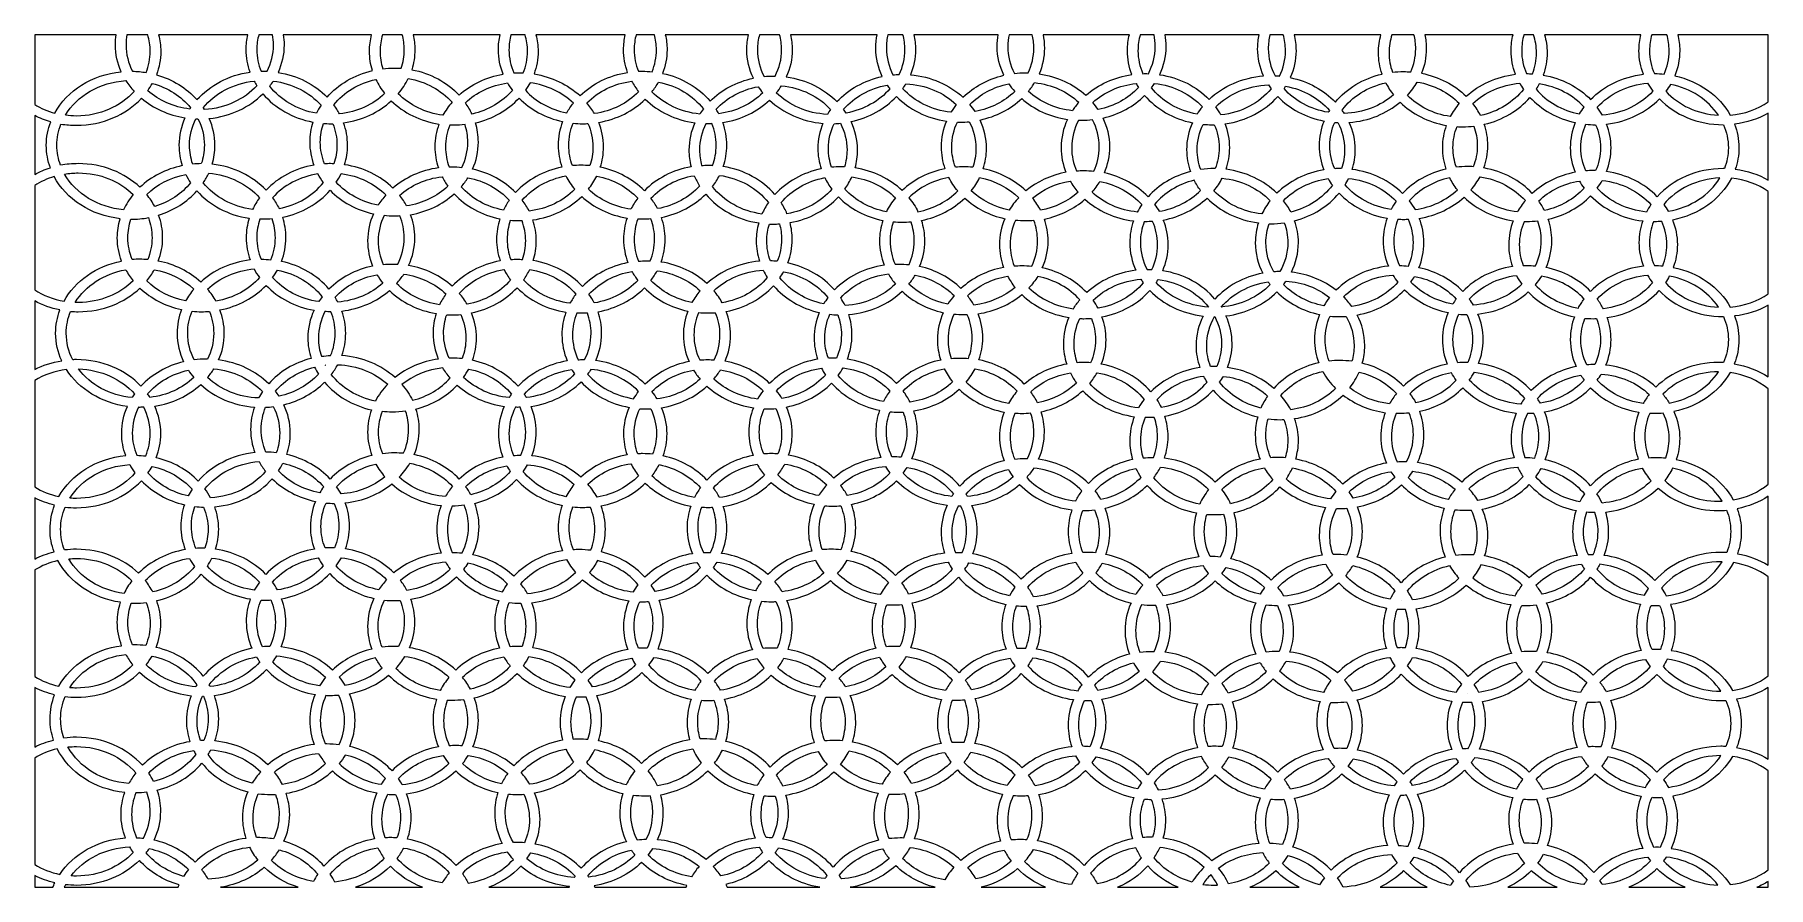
# Model space of a CAD drawing. Header units: millimetres. Extents: x -1200 to 1200, y -590 to 590.
import ezdxf

# ---------------------------------------------------------------- set-up
doc = ezdxf.new("R2010")
doc.units = ezdxf.units.MM
doc.header["$MEASUREMENT"] = 0
doc.layers.add('Layer 1', color=7, linetype='Continuous')

msp = doc.modelspace()

# ---------------------------------------------------------------- linework, layer by layer
at = {"layer": 'Layer 1', "color": 250, "lineweight": 20}
for points, knots in [([(-1200.05, 493.2629), (-1200.05, 493.2629), (-1200.05, 589.9734), (-1200.05, 589.9734), (-1200.05, 589.9734), (-1087.1297, 589.9734), (-1087.1297, 589.9734), (-1087.8622, 585.3506), (-1088.2415, 580.6319), (-1088.2415, 575.8364), (-1088.2415, 562.7644), (-1085.4226, 550.2522), (-1080.3003, 538.7397), (-1120.8386, 534.7361), (-1155.2091, 512.3798), (-1172.3166, 481.4035), (-1182.2969, 484.1203), (-1191.6278, 488.1521), (-1200.05, 493.2629)], [0, 0, 0, 0, 0.166666667, 0.166666667, 0.166666667, 0.333333333, 0.333333333, 0.333333333, 0.5, 0.5, 0.5, 0.666666667, 0.666666667, 0.666666667, 0.833333333, 0.833333333, 0.833333333, 1, 1, 1, 1]), ([(-1072.3111, 589.9734), (-1072.3111, 589.9734), (-1043.5507, 589.9734), (-1043.5507, 589.9734), (-1041.3289, 582.642), (-1040.1419, 574.9476), (-1040.1419, 567.0159), (-1040.1419, 556.7365), (-1042.1386, 546.8532), (-1045.7961, 537.6448), (-1051.9478, 538.6553), (-1058.2663, 539.2411), (-1064.7111, 539.3614), (-1070.407, 550.5133), (-1073.5837, 562.8591), (-1073.5837, 575.8364), (-1073.5837, 580.6452), (-1073.1493, 585.3664), (-1072.3111, 589.9734)], [0, 0, 0, 0, 0.166666667, 0.166666667, 0.166666667, 0.333333333, 0.333333333, 0.333333333, 0.5, 0.5, 0.5, 0.666666667, 0.666666667, 0.666666667, 0.833333333, 0.833333333, 0.833333333, 1, 1, 1, 1]), ([(-1028.4501, 589.9734), (-1028.4501, 589.9734), (-904.7966, 589.9734), (-904.7966, 589.9734), (-906.3779, 583.2679), (-907.2087, 576.3275), (-907.2087, 569.221), (-907.2087, 558.396), (-905.2745, 547.9549), (-901.7029, 538.147), (-931.459, 534.0466), (-957.5451, 520.0141), (-975.4002, 500.0592), (-989.6458, 515.9777), (-1009.1297, 528.1276), (-1031.5381, 534.4711), (-1027.6158, 544.7031), (-1025.484, 555.6485), (-1025.484, 567.0159), (-1025.484, 574.9049), (-1026.5114, 582.5891), (-1028.4501, 589.9734)], [0, 0, 0, 0, 0.142857143, 0.142857143, 0.142857143, 0.285714286, 0.285714286, 0.285714286, 0.428571429, 0.428571429, 0.428571429, 0.571428571, 0.571428571, 0.571428571, 0.714285714, 0.714285714, 0.714285714, 0.857142857, 0.857142857, 0.857142857, 1, 1, 1, 1]), ([(-889.7809, 589.9734), (-889.7809, 589.9734), (-870.7303, 589.9734), (-870.7303, 589.9734), (-869.8911, 585.3664), (-869.4537, 580.6455), (-869.4537, 575.8364), (-869.4537, 562.8271), (-872.6439, 550.4502), (-878.3658, 539.2765), (-880.0977, 539.3443), (-881.8377, 539.3853), (-883.5882, 539.3853), (-884.627, 539.3853), (-885.6624, 539.3695), (-886.6952, 539.3452), (-890.483, 548.6961), (-892.5507, 558.7535), (-892.5507, 569.221), (-892.5507, 576.3612), (-891.5925, 583.3089), (-889.7809, 589.9734)], [0, 0, 0, 0, 0.142857143, 0.142857143, 0.142857143, 0.285714286, 0.285714286, 0.285714286, 0.428571429, 0.428571429, 0.428571429, 0.571428571, 0.571428571, 0.571428571, 0.714285714, 0.714285714, 0.714285714, 0.857142857, 0.857142857, 0.857142857, 1, 1, 1, 1]), ([(-855.9088, 589.9734), (-855.9088, 589.9734), (-733.5584, 589.9734), (-733.5584, 589.9734), (-735.4971, 582.5887), (-736.5204, 574.9049), (-736.5204, 567.0159), (-736.5204, 557.8024), (-735.1162, 548.8675), (-732.498, 540.3641), (-757.7173, 534.4669), (-779.6228, 521.3125), (-795.1179, 503.6216), (-812.3214, 521.1773), (-836.1576, 533.5922), (-863.1579, 537.8061), (-857.7698, 549.5746), (-854.7959, 562.4106), (-854.7959, 575.8364), (-854.7959, 580.6319), (-855.1756, 585.3506), (-855.9088, 589.9734)], [0, 0, 0, 0, 0.142857143, 0.142857143, 0.142857143, 0.285714286, 0.285714286, 0.285714286, 0.428571429, 0.428571429, 0.428571429, 0.571428571, 0.571428571, 0.571428571, 0.714285714, 0.714285714, 0.714285714, 0.857142857, 0.857142857, 0.857142857, 1, 1, 1, 1]), ([(-718.4582, 589.9734), (-718.4582, 589.9734), (-691.1957, 589.9734), (-691.1957, 589.9734), (-689.3826, 583.3089), (-688.4207, 576.3612), (-688.4207, 569.221), (-688.4207, 560.261), (-689.9395, 551.6018), (-692.7499, 543.4286), (-695.9837, 543.6684), (-699.253, 543.7956), (-702.5552, 543.7956), (-707.8201, 543.7956), (-713.007, 543.4862), (-718.0904, 542.8871), (-720.5454, 550.5683), (-721.8625, 558.6618), (-721.8625, 567.0159), (-721.8625, 574.9472), (-720.679, 582.6416), (-718.4582, 589.9734)], [0, 0, 0, 0, 0.142857143, 0.142857143, 0.142857143, 0.285714286, 0.285714286, 0.285714286, 0.428571429, 0.428571429, 0.428571429, 0.571428571, 0.571428571, 0.571428571, 0.714285714, 0.714285714, 0.714285714, 0.857142857, 0.857142857, 0.857142857, 1, 1, 1, 1]), ([(-676.1795, 589.9734), (-676.1795, 589.9734), (-555.6601, 589.9734), (-555.6601, 589.9734), (-557.243, 583.2684), (-558.0736, 576.3283), (-558.0736, 569.221), (-558.0736, 557.3463), (-555.7457, 545.935), (-551.4816, 535.313), (-575.1295, 531.2867), (-596.2664, 520.9575), (-612.5266, 506.4113), (-628.998, 523.9298), (-651.9505, 536.593), (-678.1096, 541.52), (-675.2791, 550.3358), (-673.7629, 559.6287), (-673.7629, 569.221), (-673.7629, 576.3279), (-674.5966, 583.2684), (-676.1795, 589.9734)], [0, 0, 0, 0, 0.142857143, 0.142857143, 0.142857143, 0.285714286, 0.285714286, 0.285714286, 0.428571429, 0.428571429, 0.428571429, 0.571428571, 0.571428571, 0.571428571, 0.714285714, 0.714285714, 0.714285714, 0.857142857, 0.857142857, 0.857142857, 1, 1, 1, 1]), ([(-540.6444, 589.9734), (-540.6444, 589.9734), (-521.1395, 589.9734), (-521.1395, 589.9734), (-518.9181, 582.642), (-517.7326, 574.9472), (-517.7326, 567.0159), (-517.7326, 556.5176), (-519.8099, 546.4316), (-523.618, 537.0569), (-525.4947, 537.1367), (-527.3822, 537.1802), (-529.2808, 537.1802), (-531.7249, 537.1802), (-534.1534, 537.1115), (-536.561, 536.98), (-540.9847, 546.9919), (-543.4158, 557.8651), (-543.4158, 569.221), (-543.4158, 576.3612), (-542.4569, 583.3093), (-540.6444, 589.9734)], [0, 0, 0, 0, 0.142857143, 0.142857143, 0.142857143, 0.285714286, 0.285714286, 0.285714286, 0.428571429, 0.428571429, 0.428571429, 0.571428571, 0.571428571, 0.571428571, 0.714285714, 0.714285714, 0.714285714, 0.857142857, 0.857142857, 0.857142857, 1, 1, 1, 1]), ([(-506.0417, 589.9734), (-506.0417, 589.9734), (-382.3858, 589.9734), (-382.3858, 589.9734), (-383.9681, 583.2684), (-384.7992, 576.3279), (-384.7992, 569.221), (-384.7992, 558.2628), (-382.8166, 547.698), (-379.1595, 537.7857), (-405.0934, 533.7099), (-428.1033, 522.0712), (-445.1082, 505.5776), (-461.8569, 520.9012), (-483.9516, 531.6892), (-508.7124, 535.5809), (-505.0559, 545.4929), (-503.0747, 556.0581), (-503.0747, 567.0159), (-503.0747, 574.9049), (-504.1021, 582.5891), (-506.0417, 589.9734)], [0, 0, 0, 0, 0.142857143, 0.142857143, 0.142857143, 0.285714286, 0.285714286, 0.285714286, 0.428571429, 0.428571429, 0.428571429, 0.571428571, 0.571428571, 0.571428571, 0.714285714, 0.714285714, 0.714285714, 0.857142857, 0.857142857, 0.857142857, 1, 1, 1, 1]), ([(-367.3686, 589.9734), (-367.3686, 589.9734), (-342.0617, 589.9734), (-342.0617, 589.9734), (-340.2487, 583.3093), (-339.2858, 576.3612), (-339.2858, 569.221), (-339.2858, 558.5214), (-341.4456, 548.2497), (-345.394, 538.7231), (-349.7276, 539.1566), (-354.1304, 539.3853), (-358.5927, 539.3853), (-360.4903, 539.3853), (-362.3769, 539.3426), (-364.2529, 539.2629), (-368.0611, 548.6376), (-370.1414, 558.7228), (-370.1414, 569.221), (-370.1414, 576.3612), (-369.1815, 583.3093), (-367.3686, 589.9734)], [0, 0, 0, 0, 0.142857143, 0.142857143, 0.142857143, 0.285714286, 0.285714286, 0.285714286, 0.428571429, 0.428571429, 0.428571429, 0.571428571, 0.571428571, 0.571428571, 0.714285714, 0.714285714, 0.714285714, 0.857142857, 0.857142857, 0.857142857, 1, 1, 1, 1]), ([(-327.044, 589.9734), (-327.044, 589.9734), (-211.697, 589.9734), (-211.697, 589.9734), (-213.2789, 583.2679), (-214.1111, 576.3279), (-214.1111, 569.221), (-214.1111, 555.2905), (-210.9149, 541.9958), (-205.135, 529.871), (-228.6729, 524.8323), (-249.4529, 513.4969), (-265.018, 498.0303), (-280.9886, 516.8135), (-304.1016, 530.6646), (-330.7747, 536.4271), (-326.7913, 546.7303), (-324.628, 557.7614), (-324.628, 569.221), (-324.628, 576.3279), (-325.4612, 583.2684), (-327.044, 589.9734)], [0, 0, 0, 0, 0.142857143, 0.142857143, 0.142857143, 0.285714286, 0.285714286, 0.285714286, 0.428571429, 0.428571429, 0.428571429, 0.571428571, 0.571428571, 0.571428571, 0.714285714, 0.714285714, 0.714285714, 0.857142857, 0.857142857, 0.857142857, 1, 1, 1, 1]), ([(-196.6804, 589.9734), (-196.6804, 589.9734), (-168.7868, 589.9734), (-168.7868, 589.9734), (-166.9737, 583.3089), (-166.0115, 576.3612), (-166.0115, 569.221), (-166.0115, 556.2416), (-169.1902, 543.8933), (-174.8875, 532.7397), (-175.7763, 532.7576), (-176.666, 532.7699), (-177.5597, 532.7699), (-181.8578, 532.7699), (-186.1024, 532.5638), (-190.2825, 532.1628), (-196.1679, 543.4662), (-199.4532, 556.0167), (-199.4532, 569.221), (-199.4532, 576.3612), (-198.4934, 583.3093), (-196.6804, 589.9734)], [0, 0, 0, 0, 0.142857143, 0.142857143, 0.142857143, 0.285714286, 0.285714286, 0.285714286, 0.428571429, 0.428571429, 0.428571429, 0.571428571, 0.571428571, 0.571428571, 0.714285714, 0.714285714, 0.714285714, 0.857142857, 0.857142857, 0.857142857, 1, 1, 1, 1]), ([(-153.7701, 589.9734), (-153.7701, 589.9734), (-33.7413, 589.9734), (-33.7413, 589.9734), (-35.0043, 583.9553), (-35.6643, 577.7573), (-35.6643, 571.4261), (-35.6643, 557.4943), (-32.4646, 544.1992), (-26.6853, 532.0723), (-51.6774, 526.7251), (-73.5613, 514.2799), (-89.3927, 497.3255), (-107.0867, 515.2352), (-131.7175, 527.7333), (-159.5499, 531.5449), (-154.2645, 543.2165), (-151.3536, 555.9301), (-151.3536, 569.221), (-151.3536, 576.3283), (-152.1873, 583.2679), (-153.7701, 589.9734)], [0, 0, 0, 0, 0.142857143, 0.142857143, 0.142857143, 0.285714286, 0.285714286, 0.285714286, 0.428571429, 0.428571429, 0.428571429, 0.571428571, 0.571428571, 0.571428571, 0.714285714, 0.714285714, 0.714285714, 0.857142857, 0.857142857, 0.857142857, 1, 1, 1, 1]), ([(-18.8006, 589.9734), (-18.8006, 589.9734), (1.9034, 589.9734), (1.9034, 589.9734), (3.7149, 583.3089), (4.6767, 576.3608), (4.6767, 569.221), (4.6767, 557.0766), (1.8948, 545.4856), (-3.1294, 534.9076), (-6.0588, 534.8202), (-8.9613, 534.6337), (-11.8337, 534.3585), (-17.7226, 545.664), (-21.0065, 558.2189), (-21.0065, 571.4261), (-21.0065, 577.7824), (-20.2463, 583.9861), (-18.8006, 589.9734)], [0, 0, 0, 0, 0.166666667, 0.166666667, 0.166666667, 0.333333333, 0.333333333, 0.333333333, 0.5, 0.5, 0.5, 0.666666667, 0.666666667, 0.666666667, 0.833333333, 0.833333333, 0.833333333, 1, 1, 1, 1]), ([(16.917, 589.9734), (16.917, 589.9734), (133.9259, 589.9734), (133.9259, 589.9734), (132.9466, 584.6496), (132.4376, 579.1914), (132.4376, 573.6313), (132.4376, 559.5015), (135.723, 546.0245), (141.6599, 533.7594), (119.5513, 528.5961), (99.9872, 517.8546), (85.0546, 503.3695), (66.2918, 520.5385), (40.8187, 532.0134), (12.4017, 534.4754), (16.8836, 545.3342), (19.3347, 557.0331), (19.3347, 569.221), (19.3347, 576.3279), (18.5, 583.2679), (16.917, 589.9734)], [0, 0, 0, 0, 0.142857143, 0.142857143, 0.142857143, 0.285714286, 0.285714286, 0.285714286, 0.428571429, 0.428571429, 0.428571429, 0.571428571, 0.571428571, 0.571428571, 0.714285714, 0.714285714, 0.714285714, 0.857142857, 0.857142857, 0.857142857, 1, 1, 1, 1]), ([(148.802, 589.9734), (148.802, 589.9734), (180.9161, 589.9734), (180.9161, 589.9734), (182.3614, 583.9857), (183.1235, 577.7821), (183.1235, 571.4261), (183.1235, 559.2856), (180.3466, 547.6967), (175.3254, 537.1217), (174.0793, 537.1567), (172.8308, 537.1802), (171.5752, 537.1802), (166.4344, 537.1802), (161.3696, 536.8845), (156.4014, 536.314), (150.4314, 547.6848), (147.0956, 560.3262), (147.0956, 573.6313), (147.0956, 579.2106), (147.6811, 584.6722), (148.802, 589.9734)], [0, 0, 0, 0, 0.142857143, 0.142857143, 0.142857143, 0.285714286, 0.285714286, 0.285714286, 0.428571429, 0.428571429, 0.428571429, 0.571428571, 0.571428571, 0.571428571, 0.714285714, 0.714285714, 0.714285714, 0.857142857, 0.857142857, 0.857142857, 1, 1, 1, 1]), ([(195.8557, 589.9734), (195.8557, 589.9734), (315.4352, 589.9734), (315.4352, 589.9734), (313.6272, 582.8264), (312.6739, 575.4042), (312.6739, 567.7908), (312.6739, 556.2407), (314.8703, 545.1272), (318.9157, 534.7553), (294.2613, 531.25), (272.1527, 520.9251), (255.1994, 506.0674), (238.1445, 521.4665), (215.651, 532.1986), (190.4887, 535.8242), (195.1992, 546.9223), (197.7813, 558.9169), (197.7813, 571.4261), (197.7813, 577.7573), (197.1188, 583.9549), (195.8557, 589.9734)], [0, 0, 0, 0, 0.142857143, 0.142857143, 0.142857143, 0.285714286, 0.285714286, 0.285714286, 0.428571429, 0.428571429, 0.428571429, 0.571428571, 0.571428571, 0.571428571, 0.714285714, 0.714285714, 0.714285714, 0.857142857, 0.857142857, 0.857142857, 1, 1, 1, 1]), ([(330.5055, 589.9734), (330.5055, 589.9734), (349.5161, 589.9734), (349.5161, 589.9734), (350.637, 584.6718), (351.2255, 579.2106), (351.2255, 573.6313), (351.2255, 560.203), (347.8262, 547.4519), (341.7514, 535.9987), (340.3698, 536.0422), (338.9846, 536.0708), (337.5915, 536.0708), (336.3844, 536.0708), (335.1815, 536.0533), (333.9829, 536.0209), (329.6898, 545.9025), (327.3318, 556.6115), (327.3318, 567.7908), (327.3318, 575.4429), (328.4327, 582.8754), (330.5055, 589.9734)], [0, 0, 0, 0, 0.142857143, 0.142857143, 0.142857143, 0.285714286, 0.285714286, 0.285714286, 0.428571429, 0.428571429, 0.428571429, 0.571428571, 0.571428571, 0.571428571, 0.714285714, 0.714285714, 0.714285714, 0.857142857, 0.857142857, 0.857142857, 1, 1, 1, 1]), ([(364.3931, 589.9734), (364.3931, 589.9734), (495.108, 589.9734), (495.108, 589.9734), (493.7279, 583.693), (493.0063, 577.212), (493.0063, 570.5864), (493.0063, 557.2852), (495.9237, 544.5649), (501.2167, 532.8869), (471.5912, 530.6284), (445.0763, 518.5822), (425.9021, 500.4688), (408.5084, 518.1435), (384.378, 530.5759), (357.069, 534.6324), (362.7432, 546.6637), (365.8834, 559.8347), (365.8834, 573.6313), (365.8834, 579.1914), (365.3725, 584.6496), (364.3931, 589.9734)], [0, 0, 0, 0, 0.142857143, 0.142857143, 0.142857143, 0.285714286, 0.285714286, 0.285714286, 0.428571429, 0.428571429, 0.428571429, 0.571428571, 0.571428571, 0.571428571, 0.714285714, 0.714285714, 0.714285714, 0.857142857, 0.857142857, 0.857142857, 1, 1, 1, 1]), ([(510.0772, 589.9734), (510.0772, 589.9734), (528.282, 589.9734), (528.282, 589.9734), (530.3558, 582.8754), (531.4618, 575.4434), (531.4618, 567.7908), (531.4618, 555.3635), (528.5478, 543.5174), (523.2998, 532.7417), (521.2261, 532.9287), (519.1349, 533.0665), (517.0306, 533.1553), (511.0225, 544.5551), (507.6642, 557.237), (507.6642, 570.5864), (507.6642, 577.2402), (508.4969, 583.7271), (510.0772, 589.9734)], [0, 0, 0, 0, 0.166666667, 0.166666667, 0.166666667, 0.333333333, 0.333333333, 0.333333333, 0.5, 0.5, 0.5, 0.666666667, 0.666666667, 0.666666667, 0.833333333, 0.833333333, 0.833333333, 1, 1, 1, 1]), ([(543.3538, 589.9734), (543.3538, 589.9734), (663.743, 589.9734), (663.743, 589.9734), (661.4451, 581.9739), (660.2236, 573.6065), (660.2236, 564.9951), (660.2236, 554.7371), (661.9615, 544.8251), (665.1823, 535.4687), (638.9406, 529.3663), (616.2749, 515.4071), (600.6733, 496.6547), (584.7477, 513.2691), (562.9384, 525.4062), (538.1119, 530.5495), (543.2757, 542.1024), (546.1196, 554.6628), (546.1196, 567.7908), (546.1196, 575.4042), (545.1628, 582.8268), (543.3538, 589.9734)], [0, 0, 0, 0, 0.142857143, 0.142857143, 0.142857143, 0.285714286, 0.285714286, 0.285714286, 0.428571429, 0.428571429, 0.428571429, 0.571428571, 0.571428571, 0.571428571, 0.714285714, 0.714285714, 0.714285714, 0.857142857, 0.857142857, 0.857142857, 1, 1, 1, 1]), ([(678.9283, 589.9734), (678.9283, 589.9734), (709.379, 589.9734), (709.379, 589.9734), (710.9594, 583.7271), (711.7941, 577.2402), (711.7941, 570.5864), (711.7941, 559.2826), (709.3811, 548.4571), (704.9969, 538.4824), (701.6936, 538.7329), (698.3528, 538.8664), (694.9774, 538.8664), (689.7795, 538.8664), (684.6596, 538.5622), (679.6384, 537.9781), (676.5513, 546.5092), (674.8814, 555.5866), (674.8814, 564.9951), (674.8814, 573.6585), (676.2936, 582.04), (678.9283, 589.9734)], [0, 0, 0, 0, 0.142857143, 0.142857143, 0.142857143, 0.285714286, 0.285714286, 0.285714286, 0.428571429, 0.428571429, 0.428571429, 0.571428571, 0.571428571, 0.571428571, 0.714285714, 0.714285714, 0.714285714, 0.857142857, 0.857142857, 0.857142857, 1, 1, 1, 1]), ([(724.3458, 589.9734), (724.3458, 589.9734), (846.5984, 589.9734), (846.5984, 589.9734), (844.7889, 582.8268), (843.8346, 575.4042), (843.8346, 567.7908), (843.8346, 556.3909), (845.9735, 545.4152), (849.9183, 535.1585), (823.3319, 532.0262), (799.5342, 520.9844), (781.7067, 504.8339), (765.6141, 520.5317), (744.0994, 531.8683), (719.7934, 536.5197), (724.098, 547.186), (726.452, 558.6523), (726.452, 570.5864), (726.452, 577.2124), (725.7263, 583.6925), (724.3458, 589.9734)], [0, 0, 0, 0, 0.142857143, 0.142857143, 0.142857143, 0.285714286, 0.285714286, 0.285714286, 0.428571429, 0.428571429, 0.428571429, 0.571428571, 0.571428571, 0.571428571, 0.714285714, 0.714285714, 0.714285714, 0.857142857, 0.857142857, 0.857142857, 1, 1, 1, 1]), ([(861.6692, 589.9734), (861.6692, 589.9734), (874.9604, 589.9734), (874.9604, 589.9734), (877.5957, 582.04), (879.0114, 573.6585), (879.0114, 564.9951), (879.0114, 554.7904), (877.0448, 544.9766), (873.4377, 535.8259), (870.8049, 535.9837), (868.1507, 536.0708), (865.4735, 536.0708), (865.3563, 536.0708), (865.2393, 536.0691), (865.1221, 536.0686), (860.8425, 545.9375), (858.4925, 556.6307), (858.4925, 567.7908), (858.4925, 575.4434), (859.5954, 582.8759), (861.6692, 589.9734)], [0, 0, 0, 0, 0.142857143, 0.142857143, 0.142857143, 0.285714286, 0.285714286, 0.285714286, 0.428571429, 0.428571429, 0.428571429, 0.571428571, 0.571428571, 0.571428571, 0.714285714, 0.714285714, 0.714285714, 0.857142857, 0.857142857, 0.857142857, 1, 1, 1, 1]), ([(890.1483, 589.9734), (890.1483, 589.9734), (1023.6531, 589.9734), (1023.6531, 589.9734), (1021.8436, 582.8264), (1020.8882, 575.4045), (1020.8882, 567.7908), (1020.8882, 556.3909), (1023.0285, 545.4152), (1026.9723, 535.1581), (997.9419, 531.7382), (972.2346, 518.8898), (953.9972, 500.2555), (937.2826, 517.3307), (914.2967, 529.5502), (888.2272, 534.1038), (891.7567, 543.8587), (893.6692, 554.237), (893.6692, 564.9951), (893.6692, 573.6065), (892.4462, 581.9739), (890.1483, 589.9734)], [0, 0, 0, 0, 0.142857143, 0.142857143, 0.142857143, 0.285714286, 0.285714286, 0.285714286, 0.428571429, 0.428571429, 0.428571429, 0.571428571, 0.571428571, 0.571428571, 0.714285714, 0.714285714, 0.714285714, 0.857142857, 0.857142857, 0.857142857, 1, 1, 1, 1]), ([(1038.7192, 589.9734), (1038.7192, 589.9734), (1059.4458, 589.9734), (1059.4458, 589.9734), (1061.5181, 582.875), (1062.6224, 575.4429), (1062.6224, 567.7908), (1062.6224, 556.3829), (1060.1669, 545.4613), (1055.7051, 535.4107), (1051.378, 535.843), (1046.9823, 536.0708), (1042.527, 536.0708), (1042.4099, 536.0708), (1042.2928, 536.0691), (1042.1757, 536.0686), (1037.8966, 545.9375), (1035.5461, 556.6307), (1035.5461, 567.7908), (1035.5461, 575.4429), (1036.6475, 582.875), (1038.7192, 589.9734)], [0, 0, 0, 0, 0.142857143, 0.142857143, 0.142857143, 0.285714286, 0.285714286, 0.285714286, 0.428571429, 0.428571429, 0.428571429, 0.571428571, 0.571428571, 0.571428571, 0.714285714, 0.714285714, 0.714285714, 0.857142857, 0.857142857, 0.857142857, 1, 1, 1, 1]), ([(1074.513, 589.9734), (1074.513, 589.9734), (1199.95, 589.9734), (1199.95, 589.9734), (1199.95, 589.9734), (1199.95, 496.9338), (1199.95, 496.9338), (1185.1029, 486.8383), (1167.0246, 480.246), (1147.3426, 478.5981), (1132.2814, 505.4811), (1104.1881, 525.7932), (1070.373, 533.1066), (1074.8383, 543.9474), (1077.2804, 555.6267), (1077.2804, 567.7908), (1077.2804, 575.4045), (1076.3231, 582.8264), (1074.513, 589.9734)], [0, 0, 0, 0, 0.166666667, 0.166666667, 0.166666667, 0.333333333, 0.333333333, 0.333333333, 0.5, 0.5, 0.5, 0.666666667, 0.666666667, 0.666666667, 0.833333333, 0.833333333, 0.833333333, 1, 1, 1, 1]), ([(-715.5337, 508.5161), (-720.3853, 514.6136), (-724.5028, 521.1905), (-727.77, 528.1497), (-751.5891, 522.8021), (-772.1009, 510.0671), (-785.9276, 492.9088), (-782.9251, 488.892), (-780.2333, 484.6819), (-777.8874, 480.3019), (-753.3727, 482.9713), (-731.5112, 493.3252), (-715.5337, 508.5161)], [0, 0, 0, 0, 0.25, 0.25, 0.25, 0.5, 0.5, 0.5, 0.75, 0.75, 0.75, 1, 1, 1, 1]), ([(-634.828, 478.3861), (-631.3506, 484.8261), (-627.131, 490.9008), (-622.2649, 496.5241), (-637.137, 513.1491), (-658.5395, 525.0755), (-683.0298, 529.2698), (-686.6653, 521.7746), (-691.2912, 514.7317), (-696.7609, 508.2704), (-681.1441, 492.5282), (-659.3897, 481.5917), (-634.828, 478.3861)], [0, 0, 0, 0, 0.25, 0.25, 0.25, 0.5, 0.5, 0.5, 0.75, 0.75, 0.75, 1, 1, 1, 1]), ([(-1062.2255, 511.4663), (-1066.5087, 516.1069), (-1070.3379, 521.0813), (-1073.6587, 526.3359), (-1110.096, 524.3236), (-1141.449, 505.3967), (-1157.6047, 478.4343), (-1152.5814, 477.7622), (-1147.4386, 477.4132), (-1142.2067, 477.4132), (-1109.8573, 477.4132), (-1080.9459, 490.7438), (-1062.2255, 511.4663)], [0, 0, 0, 0, 0.25, 0.25, 0.25, 0.5, 0.5, 0.5, 0.75, 0.75, 0.75, 1, 1, 1, 1]), ([(-984.1291, 488.8557), (-996.9884, 504.6504), (-1015.5326, 516.6539), (-1037.0999, 522.5252), (-1039.0225, 519.0438), (-1041.1653, 515.6734), (-1043.5083, 512.4237), (-1028.1112, 498.9528), (-1007.8651, 489.7518), (-985.3161, 487.0568), (-984.9278, 487.6609), (-984.5305, 488.2591), (-984.1291, 488.8557)], [0, 0, 0, 0, 0.25, 0.25, 0.25, 0.5, 0.5, 0.5, 0.75, 0.75, 0.75, 1, 1, 1, 1]), ([(-966.6659, 488.8536), (-966.1223, 488.0471), (-965.5894, 487.2347), (-965.071, 486.4141), (-935.8252, 488.0284), (-909.8583, 500.5401), (-892.3925, 519.357), (-893.7402, 521.4708), (-895.0078, 523.6294), (-896.1868, 525.8311), (-925.1653, 522.6758), (-950.4401, 508.7829), (-966.6659, 488.8536)], [0, 0, 0, 0, 0.25, 0.25, 0.25, 0.5, 0.5, 0.5, 0.75, 0.75, 0.75, 1, 1, 1, 1]), ([(-958.4263, 474.0091), (-953.3041, 462.4966), (-950.4847, 449.9866), (-950.4847, 436.9138), (-950.4847, 427.8556), (-951.8353, 419.0646), (-954.3709, 410.6899), (-924.5628, 407.4075), (-898.1915, 394.1891), (-879.7114, 374.9511), (-862.9948, 392.3509), (-839.8227, 404.8251), (-813.4905, 409.479), (-817.2451, 419.5091), (-819.2783, 430.2152), (-819.2783, 441.324), (-819.2783, 450.9147), (-817.763, 460.2036), (-814.9332, 469.0172), (-843.0298, 474.3087), (-867.4285, 488.5242), (-884.0695, 508.0963), (-902.7553, 489.5282), (-928.9594, 476.9195), (-958.4263, 474.0091)], [0, 0, 0, 0, 0.125, 0.125, 0.125, 0.25, 0.25, 0.25, 0.375, 0.375, 0.375, 0.5, 0.5, 0.5, 0.625, 0.625, 0.625, 0.75, 0.75, 0.75, 0.875, 0.875, 0.875, 1, 1, 1, 1]), ([(-810.016, 481.2769), (-808.1424, 485.1384), (-806.0072, 488.88), (-803.6276, 492.4825), (-819.6416, 510.1947), (-843.1035, 522.5021), (-869.7925, 525.6924), (-871.3268, 523.3056), (-872.9692, 520.9776), (-874.7096, 518.7136), (-859.8141, 499.6484), (-836.754, 485.8565), (-810.016, 481.2769)], [0, 0, 0, 0, 0.25, 0.25, 0.25, 0.5, 0.5, 0.5, 0.75, 0.75, 0.75, 1, 1, 1, 1]), ([(-538.6682, 512.7596), (-541.1889, 516.0963), (-543.4983, 519.5657), (-545.5686, 523.1588), (-568.3633, 519.9267), (-588.67, 510.0301), (-603.7973, 495.8273), (-600.2378, 490.882), (-597.1452, 485.6547), (-594.579, 480.1905), (-572.0154, 485.257), (-552.4234, 496.9542), (-538.6682, 512.7596)], [0, 0, 0, 0, 0.25, 0.25, 0.25, 0.5, 0.5, 0.5, 0.75, 0.75, 0.75, 1, 1, 1, 1]), ([(-463.5013, 481.7552), (-486.3881, 486.2307), (-506.4185, 497.4863), (-520.703, 512.9802), (-518.3356, 516.3101), (-516.1778, 519.7662), (-514.2507, 523.335), (-490.7243, 520.2642), (-469.7776, 510.097), (-454.329, 495.4117), (-457.7689, 491.0898), (-460.84, 486.5256), (-463.5013, 481.7552)], [0, 0, 0, 0, 0.25, 0.25, 0.25, 0.5, 0.5, 0.5, 0.75, 0.75, 0.75, 1, 1, 1, 1]), ([(-363.9642, 510.9129), (-367.6203, 515.5297), (-370.8576, 520.4199), (-373.6233, 525.5419), (-398.1841, 522.3357), (-419.937, 511.4014), (-435.5532, 495.6601), (-431.5948, 490.9845), (-428.0798, 486.0033), (-425.0613, 480.7674), (-400.7918, 484.2103), (-379.3432, 495.2095), (-363.9642, 510.9129)], [0, 0, 0, 0, 0.25, 0.25, 0.25, 0.5, 0.5, 0.5, 0.75, 0.75, 0.75, 1, 1, 1, 1]), ([(-279.4537, 480.1807), (-277.8709, 482.658), (-276.1806, 485.0778), (-274.3775, 487.4237), (-288.7831, 505.86), (-310.8238, 519.3685), (-336.4434, 524.3787), (-339.0652, 519.6779), (-342.0882, 515.1776), (-345.4681, 510.912), (-329.0582, 494.1569), (-305.7365, 482.7592), (-279.4537, 480.1807)], [0, 0, 0, 0, 0.25, 0.25, 0.25, 0.5, 0.5, 0.5, 0.75, 0.75, 0.75, 1, 1, 1, 1]), ([(-192.123, 509.4801), (-194.378, 512.2249), (-196.4777, 515.0739), (-198.4203, 518.0117), (-221.7256, 513.7337), (-242.1527, 502.4397), (-256.691, 486.7786), (-255.4005, 484.7573), (-254.1845, 482.696), (-253.049, 480.5937), (-229.0092, 483.7312), (-207.6612, 494.2746), (-192.123, 509.4801)], [0, 0, 0, 0, 0.25, 0.25, 0.25, 0.5, 0.5, 0.5, 0.75, 0.75, 0.75, 1, 1, 1, 1]), ([(-166.1746, 519.3391), (-168.3525, 515.9277), (-170.7484, 512.6371), (-173.3422, 509.4796), (-155.7273, 492.2423), (-130.6471, 480.994), (-102.644, 479.7365), (-101.2627, 482.0568), (-99.7835, 484.3251), (-98.2106, 486.5375), (-114.693, 504.417), (-138.8295, 516.6536), (-166.1746, 519.3391)], [0, 0, 0, 0, 0.25, 0.25, 0.25, 0.5, 0.5, 0.5, 0.75, 0.75, 0.75, 1, 1, 1, 1]), ([(-80.243, 486.7641), (-78.9474, 485.0496), (-77.7109, 483.2985), (-76.5319, 481.5145), (-52.1372, 485.9922), (-30.8948, 498.1554), (-16.2609, 514.9698), (-17.556, 516.6834), (-18.7986, 518.4307), (-19.9766, 520.2138), (-44.3682, 515.7365), (-65.6096, 503.5768), (-80.243, 486.7641)], [0, 0, 0, 0, 0.25, 0.25, 0.25, 0.5, 0.5, 0.5, 0.75, 0.75, 0.75, 1, 1, 1, 1]), ([(-69.8206, 469.6564), (-64.0403, 457.5279), (-60.8371, 444.2315), (-60.8371, 430.2984), (-60.8371, 421.7672), (-62.0367, 413.4754), (-64.2935, 405.5437), (-38.786, 401.6156), (-16.0848, 390.3728), (0.8871, 374.3848), (16.5147, 389.1038), (36.9955, 399.8026), (60.054, 404.4723), (56.6741, 414.036), (54.8521, 424.1903), (54.8521, 434.7086), (54.8521, 447.2157), (57.4299, 459.2103), (62.1383, 470.3076), (34.6766, 474.2655), (10.3886, 486.6864), (-7.1147, 504.4025), (-22.9461, 487.4485), (-44.8295, 475.0046), (-69.8206, 469.6564)], [0, 0, 0, 0, 0.125, 0.125, 0.125, 0.25, 0.25, 0.25, 0.375, 0.375, 0.375, 0.5, 0.5, 0.5, 0.625, 0.625, 0.625, 0.75, 0.75, 0.75, 0.875, 0.875, 0.875, 1, 1, 1, 1]), ([(68.3901, 482.5151), (70.6284, 486.2196), (73.119, 489.7893), (75.8394, 493.2092), (58.2825, 509.9042), (33.6192, 520.7566), (6.1395, 521.9896), (4.7583, 519.6694), (3.2755, 517.4028), (1.7028, 515.1908), (17.9284, 497.5878), (41.5709, 485.4528), (68.3901, 482.5151)], [0, 0, 0, 0, 0.25, 0.25, 0.25, 0.5, 0.5, 0.5, 0.75, 0.75, 0.75, 1, 1, 1, 1]), ([(156.6201, 511.3097), (153.6456, 514.7044), (150.9068, 518.2651), (148.4257, 521.9739), (127.1988, 517.6264), (108.481, 507.4375), (94.6083, 493.4511), (97.246, 490.3355), (99.6885, 487.0854), (101.9173, 483.7137), (123.376, 487.6524), (142.3921, 497.5418), (156.6201, 511.3097)], [0, 0, 0, 0, 0.25, 0.25, 0.25, 0.5, 0.5, 0.5, 0.75, 0.75, 0.75, 1, 1, 1, 1]), ([(236.4921, 484.7202), (239.1819, 488.8011), (242.1864, 492.7031), (245.4711, 496.4051), (229.6097, 511.0413), (208.1957, 520.9981), (184.246, 523.6213), (181.7048, 519.4172), (178.8368, 515.388), (175.6772, 511.5546), (191.499, 497.1266), (212.7505, 487.3204), (236.4921, 484.7202)], [0, 0, 0, 0, 0.25, 0.25, 0.25, 0.5, 0.5, 0.5, 0.75, 0.75, 0.75, 1, 1, 1, 1]), ([(328.108, 516.9603), (326.9244, 518.7686), (325.8081, 520.614), (324.7487, 522.4889), (301.4059, 519.8968), (280.4792, 510.3398), (264.7694, 496.2728), (267.4927, 493.1064), (270.0138, 489.7983), (272.3109, 486.363), (294.5681, 490.9242), (314.0621, 501.9136), (328.108, 516.9603)], [0, 0, 0, 0, 0.25, 0.25, 0.25, 0.5, 0.5, 0.5, 0.75, 0.75, 0.75, 1, 1, 1, 1]), ([(341.197, 365.7269), (356.0186, 382.1334), (376.4278, 394.484), (399.8581, 400.5352), (396.4697, 410.108), (394.6432, 420.2737), (394.6432, 430.8035), (394.6432, 443.9306), (397.4806, 456.4957), (402.6444, 468.0478), (375.9239, 473.5858), (352.7002, 487.2249), (336.5426, 505.8281), (321.5034, 490.9123), (301.608, 479.8496), (279.0665, 474.5864), (285.005, 462.3191), (288.2979, 448.8409), (288.2979, 434.7086), (288.2979, 422.0735), (285.6636, 409.9638), (280.8631, 398.7717), (304.7227, 393.4782), (325.6939, 381.7059), (341.197, 365.7269)], [0, 0, 0, 0, 0.125, 0.125, 0.125, 0.25, 0.25, 0.25, 0.375, 0.375, 0.375, 0.5, 0.5, 0.5, 0.625, 0.625, 0.625, 0.75, 0.75, 0.75, 0.875, 0.875, 0.875, 1, 1, 1, 1]), ([(409.0298, 479.9947), (411.2792, 483.5806), (413.7628, 487.0388), (416.4681, 490.3491), (400.2579, 507.6769), (376.8156, 519.6049), (350.2537, 522.5128), (348.8766, 520.4246), (347.4153, 518.3838), (345.8784, 516.3915), (360.633, 497.9846), (383.0654, 484.6417), (409.0298, 479.9947)], [0, 0, 0, 0, 0.25, 0.25, 0.25, 0.5, 0.5, 0.5, 0.75, 0.75, 0.75, 1, 1, 1, 1]), ([(511.7626, 514.9916), (510.4665, 516.7448), (509.228, 518.5335), (508.0529, 520.358), (478.9999, 519.5375), (452.9515, 507.9687), (434.9092, 490.0504), (437.6075, 486.482), (440.0596, 482.7588), (442.2399, 478.8981), (470.6984, 482.0585), (495.5624, 495.5782), (511.7626, 514.9916)], [0, 0, 0, 0, 0.25, 0.25, 0.25, 0.5, 0.5, 0.5, 0.75, 0.75, 0.75, 1, 1, 1, 1]), ([(519.5637, 370.4956), (536.3444, 386.926), (559.0546, 398.6023), (584.6897, 402.8756), (580.5247, 413.3862), (578.2543, 424.6652), (578.2543, 436.3949), (578.2543, 448.3293), (580.6053, 459.794), (584.911, 470.4612), (559.519, 475.3203), (537.1675, 487.4698), (520.8663, 504.2702), (503.1323, 484.6404), (477.402, 470.8111), (448.0633, 466.641), (452.1097, 456.2666), (454.3141, 445.1518), (454.3141, 433.5992), (454.3141, 423.183), (452.526, 413.1221), (449.2087, 403.6398), (476.9807, 400.1567), (501.651, 388.0354), (519.5637, 370.4956)], [0, 0, 0, 0, 0.125, 0.125, 0.125, 0.25, 0.25, 0.25, 0.375, 0.375, 0.375, 0.5, 0.5, 0.5, 0.625, 0.625, 0.625, 0.75, 0.75, 0.75, 0.875, 0.875, 0.875, 1, 1, 1, 1]), ([(592.3902, 485.1806), (577.6617, 502.0463), (556.2752, 514.2159), (531.732, 518.6086), (531.0254, 517.4817), (530.2923, 516.3677), (529.5396, 515.2672), (544.5303, 498.5675), (566.121, 486.6292), (590.8064, 482.5382), (591.3198, 483.4269), (591.8478, 484.3072), (592.3902, 485.1806)], [0, 0, 0, 0, 0.25, 0.25, 0.25, 0.5, 0.5, 0.5, 0.75, 0.75, 0.75, 1, 1, 1, 1]), ([(609.8335, 485.7106), (610.9475, 484.1774), (612.0193, 482.6179), (613.0416, 481.0315), (639.467, 481.7778), (663.4097, 491.4149), (681.0997, 506.6354), (676.9462, 511.8734), (673.3311, 517.4638), (670.3325, 523.3461), (645.2299, 517.8474), (623.7527, 504.1533), (609.8335, 485.7106)], [0, 0, 0, 0, 0.25, 0.25, 0.25, 0.5, 0.5, 0.5, 0.75, 0.75, 0.75, 1, 1, 1, 1]), ([(759.6135, 476.6904), (763.0585, 483.1756), (767.2495, 489.299), (772.0975, 494.9662), (757.2985, 509.9588), (736.9479, 520.623), (713.8984, 524.4427), (710.0941, 517.8589), (705.4987, 511.6817), (700.2308, 506.0047), (715.3366, 490.8867), (736.1237, 480.2439), (759.6135, 476.6904)], [0, 0, 0, 0, 0.25, 0.25, 0.25, 0.5, 0.5, 0.5, 0.75, 0.75, 0.75, 1, 1, 1, 1]), ([(861.0497, 514.334), (859.1321, 517.0721), (857.3586, 519.8963), (855.7342, 522.7953), (830.2552, 520.6605), (807.4599, 510.2404), (790.8924, 494.6569), (795.0159, 489.4479), (798.6045, 483.8907), (801.585, 478.0447), (826.0741, 483.4086), (847.1114, 496.571), (861.0497, 514.334)], [0, 0, 0, 0, 0.25, 0.25, 0.25, 0.5, 0.5, 0.5, 0.75, 0.75, 0.75, 1, 1, 1, 1]), ([(938.6678, 480.275), (914.1941, 485.0014), (892.9657, 497.4752), (878.511, 514.6003), (880.0488, 516.9761), (881.4829, 519.4112), (882.8046, 521.8996), (907.7592, 518.1252), (929.6606, 506.3469), (944.9445, 489.7065), (942.6697, 486.6706), (940.5723, 483.5226), (938.6678, 480.275)], [0, 0, 0, 0, 0.25, 0.25, 0.25, 0.5, 0.5, 0.5, 0.75, 0.75, 0.75, 1, 1, 1, 1]), ([(1040.0294, 511.6813), (1037.3637, 515.2386), (1034.9436, 518.9491), (1032.7888, 522.7936), (1004.698, 520.4399), (979.8691, 508.0182), (963.0528, 489.7065), (965.7176, 486.1509), (968.1361, 482.4413), (970.2894, 478.5981), (998.3827, 480.95), (1023.2131, 493.3687), (1040.0294, 511.6813)], [0, 0, 0, 0, 0.25, 0.25, 0.25, 0.5, 0.5, 0.5, 0.75, 0.75, 0.75, 1, 1, 1, 1]), ([(1130.8617, 478.3886), (1101.5484, 480.083), (1075.5489, 492.7219), (1058.1407, 511.6787), (1060.4171, 514.7155), (1062.5159, 517.8644), (1064.4205, 521.1132), (1092.7334, 515.644), (1116.7007, 499.8019), (1130.8617, 478.3886)], [0, 0, 0, 0, 0.333333333, 0.333333333, 0.333333333, 0.666666667, 0.666666667, 0.666666667, 1, 1, 1, 1]), ([(-1054.2753, 378.7916), (-1038.8068, 393.3591), (-1018.5832, 403.9901), (-995.8105, 408.7323), (-998.7404, 417.691), (-1000.3113, 427.1469), (-1000.3113, 436.9138), (-1000.3113, 450.3403), (-997.3392, 463.1746), (-991.9512, 474.9436), (-1015.0807, 478.5537), (-1035.8888, 488.1789), (-1052.196, 501.8999), (-1073.6337, 479.1105), (-1106.0441, 464.5452), (-1142.2067, 464.5452), (-1149.5178, 464.5452), (-1156.6754, 465.1442), (-1163.6198, 466.2843), (-1167.2783, 457.0756), (-1169.2725, 447.1939), (-1169.2725, 436.9138), (-1169.2725, 427.2403), (-1167.505, 417.918), (-1164.2487, 409.1782), (-1156.305, 410.6882), (-1148.0656, 411.4882), (-1139.6205, 411.4882), (-1105.9895, 411.4882), (-1075.6058, 398.8869), (-1054.2753, 378.7916)], [0, 0, 0, 0, 0.1, 0.1, 0.1, 0.2, 0.2, 0.2, 0.3, 0.3, 0.3, 0.4, 0.4, 0.4, 0.5, 0.5, 0.5, 0.6, 0.6, 0.6, 0.7, 0.7, 0.7, 0.8, 0.8, 0.8, 0.9, 0.9, 0.9, 1, 1, 1, 1]), ([(-646.004, 434.7086), (-646.004, 445.6672), (-644.0217, 456.2307), (-640.3642, 466.1427), (-666.2986, 470.2184), (-689.3095, 481.8585), (-706.3149, 498.3529), (-723.614, 482.5241), (-746.6179, 471.5378), (-772.3732, 467.9894), (-768.8006, 458.1807), (-766.8655, 447.7401), (-766.8655, 436.9138), (-766.8655, 427.6205), (-768.2893, 418.6097), (-770.953, 410.0405), (-744.6227, 406.1175), (-721.248, 394.4063), (-704.0225, 377.7198), (-687.2083, 392.1939), (-665.4554, 402.2577), (-641.234, 405.7366), (-644.333, 414.9299), (-646.004, 424.6533), (-646.004, 434.7086)], [0, 0, 0, 0, 0.125, 0.125, 0.125, 0.25, 0.25, 0.25, 0.375, 0.375, 0.375, 0.5, 0.5, 0.5, 0.625, 0.625, 0.625, 0.75, 0.75, 0.75, 0.875, 0.875, 0.875, 1, 1, 1, 1]), ([(-469.1676, 469.7059), (-492.9637, 474.8462), (-513.9329, 486.4176), (-529.52, 502.1909), (-544.848, 485.7771), (-565.8482, 473.5914), (-589.8505, 467.9792), (-587.2313, 459.4748), (-585.8327, 450.5387), (-585.8327, 441.324), (-585.8327, 428.1564), (-588.6885, 415.5546), (-593.8814, 403.9726), (-570.3695, 398.7597), (-549.6601, 387.2525), (-534.2245, 371.6297), (-518.0978, 388.9028), (-495.6899, 401.4953), (-470.1143, 406.6748), (-473.4943, 416.2386), (-475.3158, 426.3959), (-475.3158, 436.9138), (-475.3158, 448.3745), (-473.153, 459.4032), (-469.1676, 469.7059)], [0, 0, 0, 0, 0.125, 0.125, 0.125, 0.25, 0.25, 0.25, 0.375, 0.375, 0.375, 0.5, 0.5, 0.5, 0.625, 0.625, 0.625, 0.75, 0.75, 0.75, 0.875, 0.875, 0.875, 1, 1, 1, 1]), ([(-294.2828, 430.2984), (-294.2828, 443.5897), (-291.3754, 456.3033), (-286.0884, 467.9736), (-313.1293, 471.6777), (-337.145, 483.5809), (-354.7178, 500.6805), (-371.376, 484.4732), (-393.8224, 472.9343), (-419.1492, 468.623), (-414.8832, 458.0002), (-412.5582, 446.5859), (-412.5582, 434.7086), (-412.5582, 424.9418), (-414.1351, 415.4872), (-417.0655, 406.5285), (-393.0002, 401.5183), (-371.7793, 389.9337), (-356.0099, 374.0733), (-339.4489, 390.7355), (-316.8669, 402.6742), (-291.2948, 407.2368), (-293.2499, 414.653), (-294.2828, 422.3735), (-294.2828, 430.2984)], [0, 0, 0, 0, 0.125, 0.125, 0.125, 0.25, 0.25, 0.25, 0.375, 0.375, 0.375, 0.5, 0.5, 0.5, 0.625, 0.625, 0.625, 0.75, 0.75, 0.75, 0.875, 0.875, 0.875, 1, 1, 1, 1]), ([(-175.2833, 368.843), (-159.2663, 386.2548), (-136.9048, 398.9996), (-111.3348, 404.3242), (-114.2653, 413.2834), (-115.836, 422.7366), (-115.836, 432.5035), (-115.836, 444.6914), (-113.3875, 456.3929), (-108.9062, 467.2512), (-137.9172, 469.7652), (-163.8611, 481.6754), (-182.7291, 499.4439), (-199.6133, 483.5404), (-222.1649, 472.331), (-247.5108, 468.3478), (-243.8542, 458.435), (-241.87, 447.8728), (-241.87, 436.9138), (-241.87, 426.7193), (-243.5885, 416.8658), (-246.7707, 407.5606), (-217.7972, 402.8363), (-192.5274, 388.6626), (-175.2833, 368.843)], [0, 0, 0, 0, 0.125, 0.125, 0.125, 0.25, 0.25, 0.25, 0.375, 0.375, 0.375, 0.5, 0.5, 0.5, 0.625, 0.625, 0.625, 0.75, 0.75, 0.75, 0.875, 0.875, 0.875, 1, 1, 1, 1]), ([(220.8683, 433.5992), (220.8683, 447.3936), (224.0065, 460.5641), (229.6788, 472.5951), (205.1286, 476.2428), (183.1445, 486.6599), (166.3148, 501.5697), (151.0149, 487.1925), (131.0755, 476.6635), (108.629, 471.8603), (114.4095, 459.7326), (117.6096, 446.4357), (117.6096, 432.5035), (117.6096, 422.7362), (116.0363, 413.2829), (113.1048, 404.3246), (136.1873, 399.5184), (156.6521, 388.6665), (172.1998, 373.7921), (187.3811, 386.4076), (206.3992, 395.4965), (227.5225, 399.5393), (223.2173, 410.2031), (220.8683, 421.6669), (220.8683, 433.5992)], [0, 0, 0, 0, 0.125, 0.125, 0.125, 0.25, 0.25, 0.25, 0.375, 0.375, 0.375, 0.5, 0.5, 0.5, 0.625, 0.625, 0.625, 0.75, 0.75, 0.75, 0.875, 0.875, 0.875, 1, 1, 1, 1]), ([(619.877, 468.5001), (625.1699, 456.8226), (628.0889, 444.1038), (628.0889, 430.8035), (628.0889, 421.3657), (626.6226, 412.2175), (623.8778, 403.5288), (651.4221, 399.8807), (675.8618, 387.7274), (693.6022, 370.2315), (708.9287, 386.475), (729.8388, 398.5195), (753.7055, 404.0708), (750.4838, 413.4271), (748.7503, 423.3408), (748.7503, 433.5992), (748.7503, 444.3564), (750.6579, 454.7339), (754.1874, 464.4872), (729.0552, 468.8782), (706.7869, 480.3915), (690.2444, 496.5147), (671.5751, 480.8634), (647.0319, 470.5695), (619.877, 468.5001)], [0, 0, 0, 0, 0.125, 0.125, 0.125, 0.25, 0.25, 0.25, 0.375, 0.375, 0.375, 0.5, 0.5, 0.5, 0.625, 0.625, 0.625, 0.75, 0.75, 0.75, 0.875, 0.875, 0.875, 1, 1, 1, 1]), ([(932.7083, 468.283), (907.6851, 473.6951), (885.7956, 486.223), (870.0002, 503.2653), (854.4497, 485.254), (832.2914, 471.8632), (806.7388, 465.9217), (809.96, 456.5648), (811.7, 446.6537), (811.7, 436.3949), (811.7, 425.6368), (809.7919, 415.2563), (806.2615, 405.5027), (832.9649, 400.8369), (856.4328, 388.1284), (873.2375, 370.3953), (889.0033, 384.7746), (909.4851, 395.1398), (932.4575, 399.5376), (928.1529, 410.2022), (925.8039, 421.6674), (925.8039, 433.5992), (925.8039, 445.7641), (928.2409, 457.4429), (932.7083, 468.283)], [0, 0, 0, 0, 0.125, 0.125, 0.125, 0.25, 0.25, 0.25, 0.375, 0.375, 0.375, 0.5, 0.5, 0.5, 0.625, 0.625, 0.625, 0.75, 0.75, 0.75, 0.875, 0.875, 0.875, 1, 1, 1, 1]), ([(1046.132, 365.7239), (1067.5431, 389.4256), (1100.6131, 404.6749), (1137.6113, 404.6749), (1138.1123, 404.6749), (1138.6102, 404.6634), (1139.1096, 404.6579), (1142.6596, 413.7429), (1144.5917, 423.4795), (1144.5917, 433.5992), (1144.5917, 444.7609), (1142.2408, 455.4542), (1137.9606, 465.3239), (1137.844, 465.3234), (1137.7279, 465.32), (1137.6113, 465.32), (1102.2724, 465.32), (1070.5181, 479.2309), (1049.0835, 501.1311), (1030.8451, 482.498), (1005.1359, 469.6518), (976.1048, 466.2335), (980.0523, 455.9764), (982.196, 445.0016), (982.196, 433.5992), (982.196, 422.0466), (979.9932, 410.9323), (975.9468, 400.5579), (1003.8719, 396.5883), (1028.5282, 383.8671), (1046.132, 365.7239)], [0, 0, 0, 0, 0.1, 0.1, 0.1, 0.2, 0.2, 0.2, 0.3, 0.3, 0.3, 0.4, 0.4, 0.4, 0.5, 0.5, 0.5, 0.6, 0.6, 0.6, 0.7, 0.7, 0.7, 0.8, 0.8, 0.8, 0.9, 0.9, 0.9, 1, 1, 1, 1]), ([(1199.95, 481.2316), (1199.95, 481.2316), (1199.95, 388.7578), (1199.95, 388.7578), (1186.3175, 396.3584), (1170.7858, 401.552), (1154.1388, 403.6389), (1157.4561, 413.1221), (1159.2496, 423.1825), (1159.2496, 433.5992), (1159.2496, 445.0011), (1157.1048, 455.9756), (1153.1595, 466.2335), (1170.1768, 468.2373), (1186.0503, 473.4817), (1199.95, 481.2316)], [0, 0, 0, 0, 0.2, 0.2, 0.2, 0.4, 0.4, 0.4, 0.6, 0.6, 0.6, 0.8, 0.8, 0.8, 1, 1, 1, 1]), ([(-1200.05, 396.6131), (-1200.05, 396.6131), (-1200.05, 478.075), (-1200.05, 478.075), (-1193.0746, 474.5612), (-1185.6543, 471.6589), (-1177.8788, 469.4576), (-1181.8016, 459.2252), (-1183.9303, 448.282), (-1183.9303, 436.9138), (-1183.9303, 426.0234), (-1181.9722, 415.5226), (-1178.3591, 405.6635), (-1185.9807, 403.2976), (-1193.2412, 400.2502), (-1200.05, 396.6131)], [0, 0, 0, 0, 0.2, 0.2, 0.2, 0.4, 0.4, 0.4, 0.6, 0.6, 0.6, 0.8, 0.8, 0.8, 1, 1, 1, 1]), ([(-969.3456, 411.4874), (-966.6138, 419.5531), (-965.1426, 428.0873), (-965.1426, 436.9138), (-965.1426, 449.8923), (-968.3183, 462.2377), (-974.0145, 473.3904), (-974.9268, 473.4087), (-975.8356, 473.4382), (-976.7428, 473.4736), (-982.4652, 462.2991), (-985.6533, 449.9238), (-985.6533, 436.9138), (-985.6533, 427.8782), (-984.1116, 419.149), (-981.2556, 410.9148), (-977.3389, 411.2796), (-973.366, 411.4751), (-969.3456, 411.4874)], [0, 0, 0, 0, 0.166666667, 0.166666667, 0.166666667, 0.333333333, 0.333333333, 0.333333333, 0.5, 0.5, 0.5, 0.666666667, 0.666666667, 0.666666667, 0.833333333, 0.833333333, 0.833333333, 1, 1, 1, 1]), ([(-798.6804, 411.2301), (-795.9726, 411.397), (-793.2403, 411.4882), (-790.4855, 411.4882), (-788.8997, 411.4882), (-787.3243, 411.452), (-785.754, 411.3961), (-783.0032, 419.4883), (-781.5234, 428.0549), (-781.5234, 436.9138), (-781.5234, 447.3812), (-783.5912, 457.4361), (-787.3779, 466.787), (-788.4107, 466.7626), (-789.4462, 466.7503), (-790.4855, 466.7503), (-793.7878, 466.7503), (-797.059, 466.8744), (-800.2938, 467.1121), (-803.1036, 458.9397), (-804.6205, 450.2831), (-804.6205, 441.324), (-804.6205, 430.7754), (-802.5247, 420.642), (-798.6804, 411.2301)], [0, 0, 0, 0, 0.125, 0.125, 0.125, 0.25, 0.25, 0.25, 0.375, 0.375, 0.375, 0.5, 0.5, 0.5, 0.625, 0.625, 0.625, 0.75, 0.75, 0.75, 0.875, 0.875, 0.875, 1, 1, 1, 1]), ([(-631.3461, 434.7086), (-631.3461, 445.2077), (-629.2663, 455.292), (-625.4571, 464.6664), (-623.5815, 464.587), (-621.6944, 464.5452), (-619.7973, 464.5452), (-614.5328, 464.5452), (-609.3505, 464.8571), (-604.2682, 465.4561), (-601.8111, 457.7728), (-600.4905, 449.6806), (-600.4905, 441.324), (-600.4905, 428.93), (-603.3834, 417.1094), (-608.6054, 406.3574), (-613.1262, 406.8293), (-617.7221, 407.0781), (-622.3835, 407.0781), (-623.7071, 407.0781), (-625.0257, 407.0563), (-626.3388, 407.0175), (-629.5845, 415.7445), (-631.3461, 425.0514), (-631.3461, 434.7086)], [0, 0, 0, 0, 0.125, 0.125, 0.125, 0.25, 0.25, 0.25, 0.375, 0.375, 0.375, 0.5, 0.5, 0.5, 0.625, 0.625, 0.625, 0.75, 0.75, 0.75, 0.875, 0.875, 0.875, 1, 1, 1, 1]), ([(-434.0764, 466.9556), (-436.4829, 466.8232), (-438.907, 466.7503), (-441.3505, 466.7503), (-445.8138, 466.7503), (-450.219, 466.9777), (-454.5537, 467.4112), (-458.5036, 457.885), (-460.6578, 447.6142), (-460.6578, 436.9138), (-460.6578, 427.0939), (-458.8388, 417.6347), (-455.487, 408.7814), (-451.6867, 409.112), (-447.8335, 409.2831), (-443.9367, 409.2831), (-439.7752, 409.2831), (-435.6652, 409.0869), (-431.6149, 408.7097), (-428.7585, 416.9435), (-427.2162, 425.673), (-427.2162, 434.7086), (-427.2162, 446.0679), (-429.6492, 456.942), (-434.0764, 466.9556)], [0, 0, 0, 0, 0.125, 0.125, 0.125, 0.25, 0.25, 0.25, 0.375, 0.375, 0.375, 0.5, 0.5, 0.5, 0.625, 0.625, 0.625, 0.75, 0.75, 0.75, 0.875, 0.875, 0.875, 1, 1, 1, 1]), ([(-279.625, 430.2984), (-279.625, 443.2778), (-276.4518, 455.6266), (-270.7539, 466.7789), (-269.8636, 466.7609), (-268.9709, 466.7503), (-268.0761, 466.7503), (-266.1785, 466.7503), (-264.293, 466.7933), (-262.4169, 466.8727), (-258.6082, 457.498), (-256.5279, 447.4128), (-256.5279, 436.9138), (-256.5279, 427.219), (-258.3039, 417.8762), (-261.5736, 409.1201), (-263.727, 409.2256), (-265.8939, 409.2831), (-268.0761, 409.2831), (-270.9752, 409.2831), (-273.8505, 409.1867), (-276.6975, 409.0024), (-278.6065, 415.832), (-279.625, 422.9645), (-279.625, 430.2984)], [0, 0, 0, 0, 0.125, 0.125, 0.125, 0.25, 0.25, 0.25, 0.375, 0.375, 0.375, 0.5, 0.5, 0.5, 0.625, 0.625, 0.625, 0.75, 0.75, 0.75, 0.875, 0.875, 0.875, 1, 1, 1, 1]), ([(-79.0194, 406.9663), (-76.723, 414.4098), (-75.495, 422.2315), (-75.495, 430.2984), (-75.495, 443.5069), (-78.7858, 456.0618), (-84.6743, 467.3681), (-87.5451, 467.0925), (-90.4446, 466.9061), (-93.373, 466.8186), (-98.3974, 456.2406), (-101.1782, 444.6483), (-101.1782, 432.5035), (-101.1782, 423.4675), (-99.6364, 414.7405), (-96.7799, 406.5059), (-92.729, 406.8831), (-88.6181, 407.0781), (-84.4571, 407.0781), (-82.634, 407.0781), (-80.8224, 407.0392), (-79.0194, 406.9663)], [0, 0, 0, 0, 0.142857143, 0.142857143, 0.142857143, 0.285714286, 0.285714286, 0.285714286, 0.428571429, 0.428571429, 0.428571429, 0.571428571, 0.571428571, 0.571428571, 0.714285714, 0.714285714, 0.714285714, 0.857142857, 0.857142857, 0.857142857, 1, 1, 1, 1]), ([(74.6754, 406.575), (78.478, 406.9052), (82.3324, 407.0781), (86.2311, 407.0781), (90.3927, 407.0781), (94.5031, 406.8826), (98.5541, 406.5054), (101.412, 414.7384), (102.9517, 423.4675), (102.9517, 432.5035), (102.9517, 445.7094), (99.662, 458.2626), (93.776, 469.5685), (89.5979, 469.1662), (85.3559, 468.9554), (81.0588, 468.9554), (79.8042, 468.9554), (78.5541, 468.975), (77.3091, 469.01), (72.2888, 458.4354), (69.51, 446.8483), (69.51, 434.7086), (69.51, 424.888), (71.3241, 415.4292), (74.6754, 406.575)], [0, 0, 0, 0, 0.125, 0.125, 0.125, 0.25, 0.25, 0.25, 0.375, 0.375, 0.375, 0.5, 0.5, 0.5, 0.625, 0.625, 0.625, 0.75, 0.75, 0.75, 0.875, 0.875, 0.875, 1, 1, 1, 1]), ([(235.5263, 433.5992), (235.5263, 447.0254), (238.9246, 459.7756), (244.9967, 471.2275), (246.3784, 471.1844), (247.7671, 471.1605), (249.1608, 471.1605), (254.3011, 471.1605), (259.3639, 471.4575), (264.3311, 472.0293), (270.3012, 460.6576), (273.6399, 448.0144), (273.6399, 434.7086), (273.6399, 422.8531), (270.9877, 411.5267), (266.1876, 401.1534), (261.6458, 401.6293), (257.0274, 401.8793), (252.3435, 401.8793), (248.9676, 401.8793), (245.6233, 401.7529), (242.3185, 401.5042), (237.9358, 411.4763), (235.5263, 422.2976), (235.5263, 433.5992)], [0, 0, 0, 0, 0.125, 0.125, 0.125, 0.25, 0.25, 0.25, 0.375, 0.375, 0.375, 0.5, 0.5, 0.5, 0.625, 0.625, 0.625, 0.75, 0.75, 0.75, 0.875, 0.875, 0.875, 1, 1, 1, 1]), ([(414.2047, 403.3838), (420.2233, 404.2316), (426.3925, 404.6749), (432.6758, 404.6749), (433.1773, 404.6749), (433.6752, 404.6638), (434.1751, 404.6583), (437.7261, 413.7437), (439.6562, 423.479), (439.6562, 433.5992), (439.6562, 444.7793), (437.2978, 455.4909), (433.0041, 465.3742), (431.8056, 465.3418), (430.6046, 465.32), (429.397, 465.32), (425.3676, 465.32), (421.3838, 465.5023), (417.4579, 465.8559), (412.209, 455.0808), (409.301, 443.2308), (409.301, 430.8035), (409.301, 421.2453), (411.0215, 412.0314), (414.2047, 403.3838)], [0, 0, 0, 0, 0.125, 0.125, 0.125, 0.25, 0.25, 0.25, 0.375, 0.375, 0.375, 0.5, 0.5, 0.5, 0.625, 0.625, 0.625, 0.75, 0.75, 0.75, 0.875, 0.875, 0.875, 1, 1, 1, 1]), ([(608.9788, 404.6485), (611.8712, 412.9275), (613.431, 421.7109), (613.431, 430.8035), (613.431, 444.1542), (610.0712, 456.8366), (604.0626, 468.2381), (602.6039, 468.3013), (601.1527, 468.3888), (599.708, 468.498), (595.3231, 458.5229), (592.9122, 447.6996), (592.9122, 436.3949), (592.9122, 425.167), (595.2907, 414.4124), (599.6193, 404.4936), (601.8803, 404.61), (604.1576, 404.6749), (606.4506, 404.6749), (607.2958, 404.6749), (608.1376, 404.6643), (608.9788, 404.6485)], [0, 0, 0, 0, 0.142857143, 0.142857143, 0.142857143, 0.285714286, 0.285714286, 0.285714286, 0.428571429, 0.428571429, 0.428571429, 0.571428571, 0.571428571, 0.571428571, 0.714285714, 0.714285714, 0.714285714, 0.857142857, 0.857142857, 0.857142857, 1, 1, 1, 1]), ([(768.1637, 406.5809), (773.1855, 407.1655), (778.3058, 407.4706), (783.5042, 407.4706), (786.1824, 407.4706), (788.8377, 407.3836), (791.472, 407.2253), (795.0795, 416.3756), (797.0422, 426.1911), (797.0422, 436.3949), (797.0422, 445.8042), (795.3707, 454.8803), (792.2831, 463.4119), (787.2629, 462.8277), (782.1445, 462.5244), (776.9467, 462.5244), (774.2689, 462.5244), (771.6101, 462.6038), (768.9764, 462.7608), (765.3704, 453.613), (763.4082, 443.8013), (763.4082, 433.5992), (763.4082, 424.1903), (765.0756, 415.1117), (768.1637, 406.5809)], [0, 0, 0, 0, 0.125, 0.125, 0.125, 0.25, 0.25, 0.25, 0.375, 0.375, 0.375, 0.5, 0.5, 0.5, 0.625, 0.625, 0.625, 0.75, 0.75, 0.75, 0.875, 0.875, 0.875, 1, 1, 1, 1]), ([(960.9061, 465.3239), (960.7894, 465.3234), (960.6743, 465.32), (960.5577, 465.32), (956.1, 465.32), (951.7008, 465.547), (947.3711, 465.9792), (942.9093, 455.9286), (940.4618, 445.008), (940.4618, 433.5992), (940.4618, 422.2976), (942.8709, 411.4729), (947.2545, 401.5008), (950.5593, 401.7504), (953.9031, 401.8793), (957.279, 401.8793), (958.4875, 401.8793), (959.6895, 401.8571), (960.8891, 401.8247), (965.1827, 411.7076), (967.5381, 422.42), (967.5381, 433.5992), (967.5381, 444.7614), (965.1887, 455.455), (960.9061, 465.3239)], [0, 0, 0, 0, 0.125, 0.125, 0.125, 0.25, 0.25, 0.25, 0.375, 0.375, 0.375, 0.5, 0.5, 0.5, 0.625, 0.625, 0.625, 0.75, 0.75, 0.75, 0.875, 0.875, 0.875, 1, 1, 1, 1]), ([(-1200.05, 236.8912), (-1200.05, 236.8912), (-1200.05, 381.1423), (-1200.05, 381.1423), (-1191.8706, 386.4409), (-1182.7669, 390.6983), (-1172.9931, 393.6822), (-1156.3306, 362.4329), (-1122.2107, 339.6938), (-1081.7691, 335.2414), (-1084.3037, 326.8667), (-1085.6553, 318.0761), (-1085.6553, 309.0167), (-1085.6553, 297.742), (-1083.5621, 286.8819), (-1079.6998, 276.7229), (-1114.8466, 269.8234), (-1144.1007, 248.9417), (-1159.4316, 221.1186), (-1174.3933, 223.7202), (-1188.1935, 229.2104), (-1200.05, 236.8912)], [0, 0, 0, 0, 0.142857143, 0.142857143, 0.142857143, 0.285714286, 0.285714286, 0.285714286, 0.428571429, 0.428571429, 0.428571429, 0.571428571, 0.571428571, 0.571428571, 0.714285714, 0.714285714, 0.714285714, 0.857142857, 0.857142857, 0.857142857, 1, 1, 1, 1]), ([(-1076.9826, 347.7224), (-1073.48, 355.2137), (-1068.9928, 362.2652), (-1063.6652, 368.7517), (-1082.3726, 387.0656), (-1109.507, 398.6202), (-1139.6205, 398.6202), (-1146.0954, 398.6202), (-1152.4322, 398.0813), (-1158.5775, 397.059), (-1143.2054, 370.0463), (-1112.7362, 350.7293), (-1076.9826, 347.7224)], [0, 0, 0, 0, 0.25, 0.25, 0.25, 0.5, 0.5, 0.5, 0.75, 0.75, 0.75, 1, 1, 1, 1]), ([(-1044.8889, 368.7504), (-1040.6484, 363.5858), (-1036.9397, 358.0648), (-1033.8376, 352.247), (-1013.665, 358.4054), (-996.3399, 369.9802), (-984.1326, 384.9701), (-986.6322, 388.6806), (-988.8736, 392.5404), (-990.8337, 396.5295), (-1012.0632, 392.4273), (-1030.8471, 382.491), (-1044.8889, 368.7504)], [0, 0, 0, 0, 0.25, 0.25, 0.25, 0.5, 0.5, 0.5, 0.75, 0.75, 0.75, 1, 1, 1, 1]), ([(-959.1589, 398.2081), (-961.3038, 393.6199), (-963.8164, 389.1968), (-966.6659, 384.9675), (-950.834, 365.5238), (-926.3859, 351.8267), (-898.29, 348.2421), (-895.6253, 353.856), (-892.4116, 359.2233), (-888.6995, 364.2839), (-905.5137, 383.0482), (-930.6569, 395.8109), (-959.1589, 398.2081)], [0, 0, 0, 0, 0.25, 0.25, 0.25, 0.5, 0.5, 0.5, 0.75, 0.75, 0.75, 1, 1, 1, 1]), ([(-870.7308, 364.2839), (-855.4378, 381.3501), (-833.2521, 393.4475), (-807.9182, 397.3026), (-805.6543, 393.1501), (-803.0797, 389.1516), (-800.2227, 385.3285), (-814.687, 367.3824), (-836.4629, 354.2746), (-861.6886, 349.4001), (-864.2418, 354.5964), (-867.2728, 359.5711), (-870.7308, 364.2839)], [0, 0, 0, 0, 0.25, 0.25, 0.25, 0.5, 0.5, 0.5, 0.75, 0.75, 0.75, 1, 1, 1, 1]), ([(-724.6864, 353.8484), (-721.5322, 358.8721), (-717.9137, 363.6425), (-713.8778, 368.1104), (-729.5391, 383.7323), (-751.2754, 394.5565), (-775.7871, 397.6841), (-777.7432, 393.5657), (-779.9961, 389.5822), (-782.5238, 385.7535), (-768.1977, 369.9071), (-747.9115, 358.3861), (-724.6864, 353.8484)], [0, 0, 0, 0, 0.25, 0.25, 0.25, 0.5, 0.5, 0.5, 0.75, 0.75, 0.75, 1, 1, 1, 1]), ([(-628.0418, 380.2022), (-631.0654, 384.4081), (-633.7531, 388.8175), (-636.0665, 393.4027), (-658.8863, 390.698), (-679.3527, 381.3304), (-694.8312, 367.615), (-691.1601, 363.0166), (-687.9073, 358.1429), (-685.1239, 353.0372), (-662.7947, 356.4349), (-642.9148, 366.2389), (-628.0418, 380.2022)], [0, 0, 0, 0, 0.25, 0.25, 0.25, 0.5, 0.5, 0.5, 0.75, 0.75, 0.75, 1, 1, 1, 1]), ([(-551.1834, 347.1938), (-548.8519, 351.9385), (-546.1216, 356.4977), (-543.0339, 360.8434), (-557.3216, 376.3421), (-577.3594, 387.6019), (-600.2543, 392.0753), (-603.0162, 387.6779), (-606.1363, 383.4754), (-609.5782, 379.4991), (-595.1895, 363.4134), (-574.6822, 351.7328), (-551.1834, 347.1938)], [0, 0, 0, 0, 0.25, 0.25, 0.25, 0.5, 0.5, 0.5, 0.75, 0.75, 0.75, 1, 1, 1, 1]), ([(-452.3258, 375.9682), (-457.1959, 381.7221), (-461.3964, 387.9364), (-464.8259, 394.5206), (-489.2094, 390.0379), (-510.4415, 377.8743), (-525.0693, 361.064), (-521.4507, 356.2792), (-518.2766, 351.214), (-515.6018, 345.9145), (-490.4876, 348.8903), (-468.2262, 359.938), (-452.3258, 375.9682)], [0, 0, 0, 0, 0.25, 0.25, 0.25, 0.5, 0.5, 0.5, 0.75, 0.75, 0.75, 1, 1, 1, 1]), ([(-374.7047, 348.4298), (-371.9965, 353.7489), (-368.7853, 358.8312), (-365.1256, 363.6289), (-379.4238, 378.8787), (-399.3316, 389.9363), (-422.0337, 394.3239), (-425.1779, 387.9244), (-429.0461, 381.8578), (-433.5459, 376.2059), (-418.3351, 361.7455), (-397.7908, 351.668), (-374.7047, 348.4298)], [0, 0, 0, 0, 0.25, 0.25, 0.25, 0.5, 0.5, 0.5, 0.75, 0.75, 0.75, 1, 1, 1, 1]), ([(-279.4662, 380.4336), (-282.4028, 385.0358), (-284.9519, 389.8531), (-287.0637, 394.8543), (-310.9785, 390.8771), (-331.9876, 379.5358), (-346.8947, 363.6327), (-343.4098, 359.0676), (-340.3302, 354.2464), (-337.7055, 349.206), (-314.4118, 353.4878), (-293.9976, 364.7788), (-279.4662, 380.4336)], [0, 0, 0, 0, 0.25, 0.25, 0.25, 0.5, 0.5, 0.5, 0.75, 0.75, 0.75, 1, 1, 1, 1]), ([(-193.2194, 341.7548), (-190.7334, 347.3354), (-187.7042, 352.6805), (-184.1898, 357.7397), (-199.7304, 377.3926), (-223.9804, 391.3674), (-251.9691, 395.2912), (-254.7354, 389.8599), (-258.0251, 384.6753), (-261.7819, 379.7884), (-246.1742, 359.8083), (-221.5974, 345.6189), (-193.2194, 341.7548)], [0, 0, 0, 0, 0.25, 0.25, 0.25, 0.5, 0.5, 0.5, 0.75, 0.75, 0.75, 1, 1, 1, 1]), ([(-166.7221, 357.5332), (-163.5504, 352.6758), (-160.8186, 347.5709), (-158.5762, 342.2603), (-133.3959, 346.4478), (-111.4393, 358.8017), (-96.4302, 376.0446), (-100.2589, 381.1077), (-103.5892, 386.4844), (-106.3586, 392.1209), (-130.9519, 387.3689), (-152.2659, 374.7901), (-166.7221, 357.5332)], [0, 0, 0, 0, 0.25, 0.25, 0.25, 0.5, 0.5, 0.5, 0.75, 0.75, 0.75, 1, 1, 1, 1]), ([(-68.7958, 393.1518), (-71.432, 387.2375), (-74.6803, 381.5894), (-78.4665, 376.2639), (-64.1314, 360.7133), (-44.0069, 349.4292), (-21.017, 344.9865), (-17.6407, 351.857), (-13.4335, 358.3448), (-8.5039, 364.3478), (-23.9049, 379.421), (-45.0152, 389.9124), (-68.7958, 393.1518)], [0, 0, 0, 0, 0.25, 0.25, 0.25, 0.5, 0.5, 0.5, 0.75, 0.75, 0.75, 1, 1, 1, 1]), ([(10.2745, 364.3483), (24.5386, 378.3077), (43.6997, 388.3367), (65.3435, 392.3155), (68.7724, 385.7317), (72.9735, 379.5175), (77.843, 373.7644), (63.6986, 359.5092), (44.5249, 349.1919), (22.7865, 344.9916), (19.4117, 351.8609), (15.2032, 358.3465), (10.2745, 364.3483)], [0, 0, 0, 0, 0.25, 0.25, 0.25, 0.5, 0.5, 0.5, 0.75, 0.75, 0.75, 1, 1, 1, 1]), ([(149.2003, 347.2846), (152.8794, 353.3619), (157.2326, 359.0808), (162.1758, 364.3585), (148.1355, 378.0931), (129.3536, 388.0196), (108.1302, 392.1209), (104.9855, 385.7219), (101.1192, 379.6557), (96.6199, 374.0042), (110.4411, 360.8643), (128.6659, 351.3441), (149.2003, 347.2846)], [0, 0, 0, 0, 0.25, 0.25, 0.25, 0.5, 0.5, 0.5, 0.75, 0.75, 0.75, 1, 1, 1, 1]), ([(244.3897, 372.0338), (240.2362, 376.8634), (236.5591, 382.0251), (233.417, 387.4623), (213.4481, 384.1521), (195.5049, 375.7054), (181.4426, 363.7578), (185.6862, 358.5133), (189.3853, 352.9067), (192.4604, 347.0013), (212.5553, 350.6947), (230.5075, 359.606), (244.3897, 372.0338)], [0, 0, 0, 0, 0.25, 0.25, 0.25, 0.5, 0.5, 0.5, 0.75, 0.75, 0.75, 1, 1, 1, 1]), ([(326.4095, 344.535), (328.2336, 348.0441), (330.2793, 351.4466), (332.5262, 354.732), (318.2397, 370.6483), (297.96, 382.2376), (274.7174, 386.8313), (271.5296, 381.5677), (267.8335, 376.5745), (263.688, 371.9032), (279.8802, 356.9645), (301.8588, 346.9019), (326.4095, 344.535)], [0, 0, 0, 0, 0.25, 0.25, 0.25, 0.5, 0.5, 0.5, 0.75, 0.75, 0.75, 1, 1, 1, 1]), ([(350.3057, 355.0064), (363.6439, 370.9875), (382.8532, 382.9732), (405.1045, 388.4749), (407.6662, 383.5484), (410.6602, 378.8279), (414.0425, 374.3528), (399.3006, 359.7161), (379.2151, 349.3148), (356.5125, 345.5523), (354.6319, 348.8062), (352.5581, 351.9619), (350.3057, 355.0064)], [0, 0, 0, 0, 0.25, 0.25, 0.25, 0.5, 0.5, 0.5, 0.75, 0.75, 0.75, 1, 1, 1, 1]), ([(498.8532, 341.8746), (501.9723, 348.3561), (505.8341, 354.4982), (510.3379, 360.2239), (493.874, 377.1783), (470.3641, 388.7113), (443.8512, 391.2663), (440.6926, 385.1902), (436.8774, 379.4278), (432.4837, 374.0529), (448.7258, 356.6935), (472.2307, 344.7539), (498.8532, 341.8746)], [0, 0, 0, 0, 0.25, 0.25, 0.25, 0.5, 0.5, 0.5, 0.75, 0.75, 0.75, 1, 1, 1, 1]), ([(528.786, 360.2269), (532.6697, 355.2906), (536.0751, 350.044), (538.938, 344.5363), (562.7807, 350.4315), (583.1294, 363.7709), (596.5052, 381.4926), (594.3449, 384.4658), (592.3527, 387.543), (590.5437, 390.7129), (565.9704, 387.3126), (544.2656, 376.165), (528.786, 360.2269)], [0, 0, 0, 0, 0.25, 0.25, 0.25, 0.5, 0.5, 0.5, 0.75, 0.75, 0.75, 1, 1, 1, 1]), ([(618.9557, 391.1323), (617.4539, 388.0115), (615.781, 384.9696), (613.9479, 382.0135), (629.2814, 364.4579), (651.8304, 351.9923), (677.6432, 348.0885), (679.7466, 352.0499), (682.1311, 355.8743), (684.7718, 359.5434), (668.5515, 376.5848), (645.2769, 388.2867), (618.9557, 391.1323)], [0, 0, 0, 0, 0.25, 0.25, 0.25, 0.5, 0.5, 0.5, 0.75, 0.75, 0.75, 1, 1, 1, 1]), ([(702.872, 359.8241), (716.7188, 375.4737), (736.3288, 387.0101), (758.8604, 391.9473), (761.8414, 386.1012), (765.4299, 380.5428), (769.5529, 375.3325), (754.3341, 361.0201), (733.8622, 351.0647), (710.8808, 347.885), (708.5143, 352.032), (705.835, 356.0198), (702.872, 359.8241)], [0, 0, 0, 0, 0.25, 0.25, 0.25, 0.5, 0.5, 0.5, 0.75, 0.75, 0.75, 1, 1, 1, 1]), ([(852.6271, 344.704), (855.7537, 350.2398), (859.4288, 355.4975), (863.5988, 360.4155), (848.2915, 377.422), (826.1322, 389.4734), (800.8338, 393.2998), (797.3869, 386.8133), (793.1899, 380.6929), (788.3383, 375.0244), (804.4268, 358.7233), (827.081, 347.541), (852.6271, 344.704)], [0, 0, 0, 0, 0.25, 0.25, 0.25, 0.5, 0.5, 0.5, 0.75, 0.75, 0.75, 1, 1, 1, 1]), ([(944.9435, 377.4919), (942.544, 380.6938), (940.3407, 384.0181), (938.355, 387.4551), (916.2619, 383.795), (896.6458, 373.8523), (882.0239, 359.8301), (885.07, 355.6328), (887.7793, 351.2298), (890.1142, 346.6497), (912.0267, 351.4495), (931.1719, 362.4956), (944.9435, 377.4919)], [0, 0, 0, 0, 0.25, 0.25, 0.25, 0.5, 0.5, 0.5, 0.75, 0.75, 0.75, 1, 1, 1, 1]), ([(1031.346, 344.5342), (1033.1696, 348.0428), (1035.2153, 351.4453), (1037.4622, 354.7303), (1021.2556, 372.7868), (997.3334, 385.2777), (970.1274, 388.3004), (968.0165, 384.5626), (965.6515, 380.9524), (963.0554, 377.4881), (979.5828, 359.4921), (1003.8503, 347.1852), (1031.346, 344.5342)], [0, 0, 0, 0, 0.25, 0.25, 0.25, 0.5, 0.5, 0.5, 0.75, 0.75, 0.75, 1, 1, 1, 1]), ([(1055.2393, 355.0017), (1072.9291, 376.1991), (1100.9514, 390.3676), (1132.6972, 391.7006), (1118.3676, 368.0626), (1092.3271, 350.6678), (1061.4479, 345.5506), (1059.5669, 348.8044), (1057.4917, 351.9577), (1055.2393, 355.0017)], [0, 0, 0, 0, 0.333333333, 0.333333333, 0.333333333, 0.666666667, 0.666666667, 0.666666667, 1, 1, 1, 1]), ([(1199.95, 373.0659), (1199.95, 373.0659), (1199.95, 231.3464), (1199.95, 231.3464), (1185.1034, 221.2513), (1167.0267, 214.659), (1147.3456, 213.0112), (1131.9856, 240.4306), (1103.0672, 261.0148), (1068.3488, 267.9434), (1072.0119, 277.8647), (1074.0015, 288.4389), (1074.0015, 299.4077), (1074.0015, 311.3422), (1071.6556, 322.8094), (1067.3499, 333.4753), (1103.6316, 340.4201), (1133.702, 362.2515), (1148.7847, 391.2654), (1167.9059, 389.4234), (1185.4673, 382.9122), (1199.95, 373.0659)], [0, 0, 0, 0, 0.142857143, 0.142857143, 0.142857143, 0.285714286, 0.285714286, 0.285714286, 0.428571429, 0.428571429, 0.428571429, 0.571428571, 0.571428571, 0.571428571, 0.714285714, 0.714285714, 0.714285714, 0.857142857, 0.857142857, 0.857142857, 1, 1, 1, 1]), ([(-975.3992, 373.7649), (-988.9927, 358.5773), (-1007.3527, 346.8221), (-1028.4715, 340.2656), (-1024.8585, 330.4062), (-1022.8978, 319.9071), (-1022.8978, 309.0167), (-1022.8978, 297.7402), (-1024.9981, 286.8801), (-1028.8604, 276.719), (-1006.1247, 272.2571), (-985.8545, 261.9429), (-970.2249, 247.6847), (-952.3877, 263.9568), (-928.5111, 275.0942), (-901.8195, 278.2568), (-905.318, 287.9733), (-907.2087, 298.3073), (-907.2087, 309.0167), (-907.2087, 318.3087), (-905.7814, 327.3152), (-903.1192, 335.8831), (-932.2863, 340.2272), (-957.8284, 354.1278), (-975.3992, 373.7649)], [0, 0, 0, 0, 0.125, 0.125, 0.125, 0.25, 0.25, 0.25, 0.375, 0.375, 0.375, 0.5, 0.5, 0.5, 0.625, 0.625, 0.625, 0.75, 0.75, 0.75, 0.875, 0.875, 0.875, 1, 1, 1, 1]), ([(-739.1066, 304.6064), (-739.1066, 317.7732), (-736.2521, 330.3715), (-731.0598, 341.9531), (-754.7283, 347.2014), (-775.5593, 358.8253), (-791.0279, 374.6071), (-807.1481, 356.2067), (-830.2071, 342.7156), (-856.714, 337.1964), (-853.7834, 328.2368), (-852.2097, 318.784), (-852.2097, 309.0167), (-852.2097, 297.5571), (-854.373, 286.526), (-858.3563, 276.2228), (-831.6828, 270.4604), (-808.5713, 256.6084), (-792.6013, 237.8248), (-776.9105, 253.4172), (-755.9197, 264.8098), (-732.1473, 269.7867), (-736.648, 280.665), (-739.1066, 292.3917), (-739.1066, 304.6064)], [0, 0, 0, 0, 0.125, 0.125, 0.125, 0.25, 0.25, 0.25, 0.375, 0.375, 0.375, 0.5, 0.5, 0.5, 0.625, 0.625, 0.625, 0.75, 0.75, 0.75, 0.875, 0.875, 0.875, 1, 1, 1, 1]), ([(-560.6598, 306.8116), (-560.6598, 316.5781), (-559.089, 326.0309), (-556.159, 334.9892), (-581.3103, 340.2255), (-603.3575, 352.6383), (-619.3154, 369.6136), (-635.391, 355.2351), (-656.2346, 344.9801), (-679.5578, 340.8608), (-675.8036, 330.829), (-673.7629, 320.1268), (-673.7629, 309.0167), (-673.7629, 295.4378), (-676.8035, 282.4627), (-682.3091, 270.5854), (-658.9198, 266.4849), (-638.0177, 256.2116), (-621.9051, 241.7994), (-605.287, 259.4766), (-582.0679, 272.2068), (-555.6171, 277.039), (-558.8919, 286.4675), (-560.6598, 296.464), (-560.6598, 306.8116)], [0, 0, 0, 0, 0.125, 0.125, 0.125, 0.25, 0.25, 0.25, 0.375, 0.375, 0.375, 0.5, 0.5, 0.5, 0.625, 0.625, 0.625, 0.75, 0.75, 0.75, 0.875, 0.875, 0.875, 1, 1, 1, 1]), ([(-384.7992, 306.8116), (-384.7992, 317.0052), (-383.0824, 326.8544), (-379.9006, 336.1592), (-404.3638, 340.1483), (-426.1878, 350.8739), (-442.7697, 366.047), (-460.1489, 349.1919), (-483.7999, 337.4077), (-510.4349, 333.5841), (-507.3338, 324.389), (-505.6609, 314.6648), (-505.6609, 304.6064), (-505.6609, 295.1716), (-507.1337, 286.0289), (-509.875, 277.3424), (-482.5658, 272.7393), (-458.5917, 259.733), (-441.5928, 241.5301), (-425.4841, 257.8347), (-403.6291, 269.6543), (-378.8418, 274.5194), (-382.7036, 284.6789), (-384.7992, 295.5372), (-384.7992, 306.8116)], [0, 0, 0, 0, 0.125, 0.125, 0.125, 0.25, 0.25, 0.25, 0.375, 0.375, 0.375, 0.5, 0.5, 0.5, 0.625, 0.625, 0.625, 0.75, 0.75, 0.75, 0.875, 0.875, 0.875, 1, 1, 1, 1]), ([(-196.6994, 276.489), (-199.6174, 285.429), (-201.1802, 294.8618), (-201.1802, 304.6064), (-201.1802, 313.1389), (-199.9777, 321.4329), (-197.7212, 329.3659), (-227.617, 333.9677), (-253.6611, 348.6124), (-271.1428, 369.1724), (-287.0137, 353.402), (-308.3061, 341.9309), (-332.4175, 337.0492), (-329.0377, 327.485), (-327.2142, 317.3299), (-327.2142, 306.8116), (-327.2142, 295.8538), (-329.1963, 285.2886), (-332.8524, 275.3767), (-308.1505, 271.4947), (-286.1049, 260.7464), (-269.3728, 245.4804), (-250.5894, 262.6162), (-225.1104, 274.0561), (-196.6994, 276.489)], [0, 0, 0, 0, 0.125, 0.125, 0.125, 0.25, 0.25, 0.25, 0.375, 0.375, 0.375, 0.5, 0.5, 0.5, 0.625, 0.625, 0.625, 0.75, 0.75, 0.75, 0.875, 0.875, 0.875, 1, 1, 1, 1]), ([(-87.2764, 365.4799), (-104.0236, 347.5445), (-127.5409, 334.6521), (-154.3475, 329.8715), (-152.3919, 322.4553), (-151.3536, 314.7369), (-151.3536, 306.8116), (-151.3536, 295.352), (-153.5169, 284.3209), (-157.5013, 274.0181), (-131.3902, 268.3773), (-108.6885, 254.9874), (-92.76, 236.8062), (-75.416, 254.5044), (-51.3275, 266.9739), (-24.056, 271.088), (-28.2221, 281.5994), (-30.4919, 292.8759), (-30.4919, 304.6064), (-30.4919, 314.3734), (-28.9222, 323.8296), (-25.9912, 332.7875), (-50.1741, 337.8236), (-71.4857, 349.4983), (-87.2764, 365.4799)], [0, 0, 0, 0, 0.125, 0.125, 0.125, 0.25, 0.25, 0.25, 0.375, 0.375, 0.375, 0.5, 0.5, 0.5, 0.625, 0.625, 0.625, 0.75, 0.75, 0.75, 0.875, 0.875, 0.875, 1, 1, 1, 1]), ([(135.6204, 299.4077), (135.6204, 312.0419), (138.253, 324.1526), (143.0531, 335.3442), (121.5174, 340.1231), (102.3327, 350.1784), (87.3991, 363.8427), (71.7859, 348.7012), (51.1129, 337.65), (27.7617, 332.7879), (30.6917, 323.8292), (32.2656, 314.3734), (32.2656, 304.6064), (32.2656, 292.1971), (29.7274, 280.293), (25.0889, 269.2682), (47.4168, 264.1548), (67.173, 253.3579), (82.2262, 238.757), (97.9381, 253.1335), (118.3563, 263.516), (141.2656, 267.96), (137.6051, 277.8767), (135.6204, 288.444), (135.6204, 299.4077)], [0, 0, 0, 0, 0.125, 0.125, 0.125, 0.25, 0.25, 0.25, 0.375, 0.375, 0.375, 0.5, 0.5, 0.5, 0.625, 0.625, 0.625, 0.75, 0.75, 0.75, 0.875, 0.875, 0.875, 1, 1, 1, 1]), ([(315.9527, 302.2034), (315.9527, 312.6175), (317.7412, 322.6772), (321.0575, 332.1585), (294.9319, 335.4359), (271.5517, 346.3578), (253.9583, 362.2452), (238.7435, 348.912), (219.3816, 339.2253), (197.7503, 334.8458), (201.1297, 325.2812), (202.9537, 315.1243), (202.9537, 304.6064), (202.9537, 291.4385), (200.0928, 278.8401), (194.899, 267.2581), (219.3561, 261.8366), (240.7837, 249.6091), (256.3969, 233.0203), (274.1078, 249.3432), (297.863, 260.568), (324.4514, 263.8779), (318.9762, 275.7274), (315.9527, 288.6637), (315.9527, 302.2034)], [0, 0, 0, 0, 0.125, 0.125, 0.125, 0.25, 0.25, 0.25, 0.375, 0.375, 0.375, 0.5, 0.5, 0.5, 0.625, 0.625, 0.625, 0.75, 0.75, 0.75, 0.875, 0.875, 0.875, 1, 1, 1, 1]), ([(500.1964, 259.8508), (493.4761, 272.7704), (489.7275, 287.1145), (489.7275, 302.2034), (489.7275, 311.6421), (491.1958, 320.7873), (493.9385, 329.4768), (465.7878, 333.2039), (440.8767, 345.8134), (423.0466, 363.9301), (407.1007, 348.8719), (386.08, 338.0067), (362.4155, 333.4766), (366.7205, 322.8102), (369.0661, 311.3417), (369.0661, 299.4077), (369.0661, 286.6997), (366.3988, 274.5233), (361.5452, 263.2771), (390.931, 258.6335), (416.5507, 244.2763), (433.9239, 224.1516), (450.4648, 242.0003), (473.6904, 254.8936), (500.1964, 259.8508)], [0, 0, 0, 0, 0.125, 0.125, 0.125, 0.25, 0.25, 0.25, 0.375, 0.375, 0.375, 0.5, 0.5, 0.5, 0.625, 0.625, 0.625, 0.75, 0.75, 0.75, 0.875, 0.875, 0.875, 1, 1, 1, 1]), ([(605.6714, 370.5421), (590.6712, 352.5158), (569.1416, 338.9206), (544.184, 332.4751), (547.5708, 322.9011), (549.3984, 312.7332), (549.3984, 302.2034), (549.3984, 287.6495), (545.9085, 273.7903), (539.6307, 261.2324), (563.2105, 258.5293), (584.6137, 249.6026), (601.6265, 236.4065), (619.972, 254.3256), (645.383, 266.5694), (673.9396, 269.6949), (669.3108, 280.7094), (666.781, 292.6033), (666.781, 304.9991), (666.781, 315.7558), (668.6892, 326.1325), (672.2182, 335.8861), (645.7413, 340.5118), (622.4447, 353.0436), (605.6714, 370.5421)], [0, 0, 0, 0, 0.125, 0.125, 0.125, 0.25, 0.25, 0.25, 0.375, 0.375, 0.375, 0.5, 0.5, 0.5, 0.625, 0.625, 0.625, 0.75, 0.75, 0.75, 0.875, 0.875, 0.875, 1, 1, 1, 1]), ([(840.5559, 299.4077), (840.5559, 310.9582), (842.7532, 322.0708), (846.7977, 332.444), (819.9769, 336.2582), (796.1709, 348.1453), (778.7331, 365.1564), (762.3048, 350.2782), (740.8111, 339.7348), (716.7343, 335.7218), (720.8998, 325.2104), (723.1732, 313.9339), (723.1732, 302.2034), (723.1732, 290.0394), (720.7312, 278.3601), (716.2659, 267.5192), (740.2331, 262.3358), (761.3264, 250.622), (776.9426, 234.6673), (794.3143, 252.4175), (818.4637, 264.919), (845.8074, 269.0216), (842.3944, 278.6285), (840.5559, 288.8361), (840.5559, 299.4077)], [0, 0, 0, 0, 0.125, 0.125, 0.125, 0.25, 0.25, 0.25, 0.375, 0.375, 0.375, 0.5, 0.5, 0.5, 0.625, 0.625, 0.625, 0.75, 0.75, 0.75, 0.875, 0.875, 0.875, 1, 1, 1, 1]), ([(1020.8882, 302.2034), (1020.8882, 312.618), (1022.6768, 322.6762), (1025.993, 332.1572), (997.3649, 335.747), (972.0304, 348.516), (953.9987, 366.94), (938.8059, 351.4179), (918.4292, 339.9115), (895.2651, 334.5254), (898.4858, 325.1681), (900.2268, 315.2578), (900.2268, 304.9991), (900.2268, 291.8716), (897.3868, 279.3077), (892.224, 267.7548), (916.6452, 262.6947), (938.1413, 250.8652), (953.9962, 234.6673), (972.2331, 253.302), (997.9419, 266.1508), (1026.9723, 269.5707), (1023.0275, 279.827), (1020.8882, 290.8035), (1020.8882, 302.2034)], [0, 0, 0, 0, 0.125, 0.125, 0.125, 0.25, 0.25, 0.25, 0.375, 0.375, 0.375, 0.5, 0.5, 0.5, 0.625, 0.625, 0.625, 0.75, 0.75, 0.75, 0.875, 0.875, 0.875, 1, 1, 1, 1]), ([(-1042.582, 336.7518), (-1050.3956, 335.267), (-1058.4939, 334.4686), (-1066.7949, 334.443), (-1069.5262, 326.3773), (-1070.9975, 317.844), (-1070.9975, 309.0167), (-1070.9975, 298.4037), (-1068.8762, 288.2118), (-1064.9869, 278.7514), (-1061.4589, 279.036), (-1057.8869, 279.181), (-1054.2763, 279.181), (-1050.6678, 279.181), (-1047.0992, 279.0287), (-1043.5733, 278.7436), (-1039.6835, 288.2072), (-1037.5557, 298.4011), (-1037.5557, 309.0167), (-1037.5557, 318.691), (-1039.3257, 328.0116), (-1042.582, 336.7518)], [0, 0, 0, 0, 0.142857143, 0.142857143, 0.142857143, 0.285714286, 0.285714286, 0.285714286, 0.428571429, 0.428571429, 0.428571429, 0.571428571, 0.571428571, 0.571428571, 0.714285714, 0.714285714, 0.714285714, 0.857142857, 0.857142857, 0.857142857, 1, 1, 1, 1]), ([(-724.4487, 304.6064), (-724.4487, 316.9988), (-721.5568, 328.8159), (-716.3369, 339.5676), (-711.8156, 339.0969), (-707.2166, 338.8533), (-702.5552, 338.8533), (-699.8019, 338.8533), (-697.0725, 338.9424), (-694.3663, 339.1093), (-690.5226, 329.6957), (-688.4207, 319.5661), (-688.4207, 309.0167), (-688.4207, 295.9596), (-691.632, 283.5384), (-697.3939, 272.3327), (-699.956, 272.4825), (-702.5377, 272.5656), (-705.1414, 272.5656), (-709.2919, 272.5656), (-713.3929, 272.3711), (-717.4338, 271.9965), (-721.9612, 282.1094), (-724.4487, 293.1115), (-724.4487, 304.6064)], [0, 0, 0, 0, 0.125, 0.125, 0.125, 0.25, 0.25, 0.25, 0.375, 0.375, 0.375, 0.5, 0.5, 0.5, 0.625, 0.625, 0.625, 0.75, 0.75, 0.75, 0.875, 0.875, 0.875, 1, 1, 1, 1]), ([(-892.5507, 309.0167), (-892.5507, 317.8747), (-891.0674, 326.4367), (-888.3187, 334.5279), (-886.7493, 334.4725), (-885.1725, 334.443), (-883.5882, 334.443), (-879.4276, 334.443), (-875.3176, 334.6384), (-871.2677, 335.0152), (-868.4113, 326.7805), (-866.8675, 318.0527), (-866.8675, 309.0167), (-866.8675, 298.3171), (-869.0273, 288.0454), (-872.9757, 278.5188), (-877.3093, 278.9523), (-881.7121, 279.181), (-886.1744, 279.181), (-886.353, 279.181), (-886.5312, 279.1776), (-886.7098, 279.1768), (-890.4874, 288.5183), (-892.5507, 298.5624), (-892.5507, 309.0167)], [0, 0, 0, 0, 0.125, 0.125, 0.125, 0.25, 0.25, 0.25, 0.375, 0.375, 0.375, 0.5, 0.5, 0.5, 0.625, 0.625, 0.625, 0.75, 0.75, 0.75, 0.875, 0.875, 0.875, 1, 1, 1, 1]), ([(-546.002, 306.8116), (-546.002, 315.8472), (-544.4601, 324.5746), (-541.6043, 332.8088), (-537.5534, 332.4325), (-533.4423, 332.2379), (-529.2808, 332.2379), (-527.9577, 332.2379), (-526.6416, 332.264), (-525.3295, 332.3032), (-522.0822, 323.5744), (-520.3188, 314.2667), (-520.3188, 304.6064), (-520.3188, 295.7053), (-521.8155, 287.1007), (-524.5904, 278.9745), (-526.998, 279.1068), (-529.4224, 279.181), (-531.867, 279.181), (-534.9071, 279.181), (-537.9206, 279.0756), (-540.9032, 278.873), (-544.2084, 287.6704), (-546.002, 297.0631), (-546.002, 306.8116)], [0, 0, 0, 0, 0.125, 0.125, 0.125, 0.25, 0.25, 0.25, 0.375, 0.375, 0.375, 0.5, 0.5, 0.5, 0.625, 0.625, 0.625, 0.75, 0.75, 0.75, 0.875, 0.875, 0.875, 1, 1, 1, 1]), ([(-370.1414, 306.8116), (-370.1414, 316.506), (-368.3669, 325.8457), (-365.0971, 334.6017), (-362.9433, 334.4968), (-360.775, 334.443), (-358.5927, 334.443), (-354.6963, 334.443), (-350.8456, 334.6145), (-347.0459, 334.9452), (-343.6936, 326.0906), (-341.872, 316.6331), (-341.872, 306.8116), (-341.872, 296.3129), (-343.9528, 286.2273), (-347.761, 276.8526), (-349.6371, 276.932), (-351.5227, 276.9759), (-353.4203, 276.9759), (-357.0293, 276.9759), (-360.6013, 276.8278), (-364.1284, 276.5441), (-368.0167, 286.0059), (-370.1414, 296.1978), (-370.1414, 306.8116)], [0, 0, 0, 0, 0.125, 0.125, 0.125, 0.25, 0.25, 0.25, 0.375, 0.375, 0.375, 0.5, 0.5, 0.5, 0.625, 0.625, 0.625, 0.75, 0.75, 0.75, 0.875, 0.875, 0.875, 1, 1, 1, 1]), ([(-181.5191, 276.9222), (-178.3534, 276.8304), (-175.2187, 276.6239), (-172.1201, 276.3141), (-168.1708, 285.8407), (-166.0115, 296.1116), (-166.0115, 306.8116), (-166.0115, 314.1468), (-167.0319, 321.2776), (-168.9409, 328.108), (-171.7874, 327.9237), (-174.6608, 327.8277), (-177.5597, 327.8277), (-179.3838, 327.8277), (-181.1983, 327.8657), (-183.0023, 327.9395), (-185.2968, 320.4959), (-186.5223, 312.6726), (-186.5223, 304.6064), (-186.5223, 294.951), (-184.7644, 285.6462), (-181.5191, 276.9222)], [0, 0, 0, 0, 0.142857143, 0.142857143, 0.142857143, 0.285714286, 0.285714286, 0.285714286, 0.428571429, 0.428571429, 0.428571429, 0.571428571, 0.571428571, 0.571428571, 0.714285714, 0.714285714, 0.714285714, 0.857142857, 0.857142857, 0.857142857, 1, 1, 1, 1]), ([(-15.8341, 304.6064), (-15.8341, 313.6424), (-14.2928, 322.3729), (-11.4359, 330.6071), (-7.3855, 330.2299), (-3.274, 330.0328), (0.8871, 330.0328), (5.0481, 330.0328), (9.1575, 330.2291), (13.2074, 330.6062), (16.0638, 322.3716), (17.6076, 313.6424), (17.6076, 304.6064), (17.6076, 293.0168), (15.0776, 281.9302), (10.4796, 271.7473), (5.6426, 272.2875), (0.7149, 272.5656), (-4.2853, 272.5656), (-5.8737, 272.5656), (-7.4545, 272.5354), (-9.0279, 272.4795), (-13.4195, 282.4614), (-15.8341, 293.2929), (-15.8341, 304.6064)], [0, 0, 0, 0, 0.125, 0.125, 0.125, 0.25, 0.25, 0.25, 0.375, 0.375, 0.375, 0.5, 0.5, 0.5, 0.625, 0.625, 0.625, 0.75, 0.75, 0.75, 0.875, 0.875, 0.875, 1, 1, 1, 1]), ([(150.2783, 299.4077), (150.2783, 311.2607), (152.9285, 322.5871), (157.7265, 332.9586), (162.2693, 332.4828), (166.8913, 332.2379), (171.5752, 332.2379), (175.4715, 332.2379), (179.3223, 332.4103), (183.122, 332.7409), (186.4738, 323.8863), (188.2959, 314.4276), (188.2959, 304.6064), (188.2959, 292.2116), (185.3969, 280.3946), (180.1744, 269.6424), (175.6561, 270.1135), (171.0618, 270.3606), (166.4028, 270.3606), (162.8859, 270.3606), (159.4039, 270.2231), (155.965, 269.953), (152.2849, 279.1848), (150.2783, 289.096), (150.2783, 299.4077)], [0, 0, 0, 0, 0.125, 0.125, 0.125, 0.25, 0.25, 0.25, 0.375, 0.375, 0.375, 0.5, 0.5, 0.5, 0.625, 0.625, 0.625, 0.75, 0.75, 0.75, 0.875, 0.875, 0.875, 1, 1, 1, 1]), ([(330.6106, 302.2034), (330.6106, 312.3197), (332.5372, 322.0546), (336.0862, 331.1375), (336.5871, 331.1319), (337.0896, 331.1285), (337.5915, 331.1285), (340.9688, 331.1285), (344.3116, 331.2625), (347.6174, 331.513), (352.0017, 321.5392), (354.4082, 310.7115), (354.4082, 299.4077), (354.4082, 287.1404), (351.5723, 275.4364), (346.4515, 264.7722), (344.6014, 264.8494), (342.7419, 264.8921), (340.8702, 264.8921), (340.5519, 264.8921), (340.2343, 264.8891), (339.9165, 264.887), (333.9469, 276.2586), (330.6106, 288.8984), (330.6106, 302.2034)], [0, 0, 0, 0, 0.125, 0.125, 0.125, 0.25, 0.25, 0.25, 0.375, 0.375, 0.375, 0.5, 0.5, 0.5, 0.625, 0.625, 0.625, 0.75, 0.75, 0.75, 0.875, 0.875, 0.875, 1, 1, 1, 1]), ([(515.4026, 261.782), (518.2075, 261.9736), (521.0415, 262.0776), (523.8973, 262.0901), (530.8288, 274.1696), (534.7405, 287.7971), (534.7405, 302.2034), (534.7405, 311.7612), (533.0131, 320.9755), (529.8314, 329.6245), (523.8148, 328.7766), (517.6481, 328.3328), (511.3663, 328.3328), (510.5195, 328.3328), (509.6749, 328.3426), (508.8326, 328.3584), (505.9417, 320.0786), (504.3854, 311.2965), (504.3854, 302.2034), (504.3854, 287.6755), (508.3612, 273.937), (515.4026, 261.782)], [0, 0, 0, 0, 0.142857143, 0.142857143, 0.142857143, 0.285714286, 0.285714286, 0.285714286, 0.428571429, 0.428571429, 0.428571429, 0.571428571, 0.571428571, 0.571428571, 0.714285714, 0.714285714, 0.714285714, 0.857142857, 0.857142857, 0.857142857, 1, 1, 1, 1]), ([(681.4389, 304.9991), (681.4389, 315.2024), (683.4021, 325.0149), (687.0086, 334.1635), (689.6424, 334.0061), (692.2996, 333.9242), (694.9774, 333.9242), (697.2699, 333.9242), (699.5448, 333.9886), (701.8052, 334.1047), (706.1338, 324.185), (708.5154, 313.4316), (708.5154, 302.2034), (708.5154, 290.7955), (706.0598, 279.874), (701.598, 269.8234), (697.5696, 270.2257), (693.4807, 270.4501), (689.3401, 270.4792), (684.2543, 281.1122), (681.4389, 292.7761), (681.4389, 304.9991)], [0, 0, 0, 0, 0.142857143, 0.142857143, 0.142857143, 0.285714286, 0.285714286, 0.285714286, 0.428571429, 0.428571429, 0.428571429, 0.571428571, 0.571428571, 0.571428571, 0.714285714, 0.714285714, 0.714285714, 0.857142857, 0.857142857, 0.857142857, 1, 1, 1, 1]), ([(855.2137, 299.4077), (855.2137, 310.5869), (857.5722, 321.2946), (861.8649, 331.178), (863.0633, 331.1456), (864.2664, 331.1285), (865.4735, 331.1285), (870.6708, 331.1285), (875.7897, 331.4319), (880.8094, 332.0156), (883.897, 323.484), (885.569, 314.4083), (885.569, 304.9991), (885.569, 292.5731), (882.6594, 280.7235), (877.4126, 269.9488), (873.4867, 270.303), (869.5033, 270.4834), (865.4735, 270.4834), (863.8821, 270.4834), (862.2967, 270.454), (860.7204, 270.3977), (857.1534, 279.5027), (855.2137, 289.2628), (855.2137, 299.4077)], [0, 0, 0, 0, 0.125, 0.125, 0.125, 0.25, 0.25, 0.25, 0.375, 0.375, 0.375, 0.5, 0.5, 0.5, 0.625, 0.625, 0.625, 0.75, 0.75, 0.75, 0.875, 0.875, 0.875, 1, 1, 1, 1]), ([(1035.5461, 302.2034), (1035.5461, 312.3206), (1037.4738, 322.0546), (1041.0227, 331.1371), (1041.5237, 331.1315), (1042.0251, 331.1285), (1042.527, 331.1285), (1045.9038, 331.1285), (1049.2462, 331.2608), (1052.5509, 331.5112), (1056.9356, 321.5365), (1059.3437, 310.712), (1059.3437, 299.4077), (1059.3437, 289.1186), (1057.3435, 279.2267), (1053.6789, 270.0111), (1050.0068, 270.3204), (1046.2887, 270.4834), (1042.527, 270.4834), (1042.4099, 270.4834), (1042.2928, 270.4817), (1042.1757, 270.4813), (1037.8971, 280.351), (1035.5461, 291.0434), (1035.5461, 302.2034)], [0, 0, 0, 0, 0.125, 0.125, 0.125, 0.25, 0.25, 0.25, 0.375, 0.375, 0.375, 0.5, 0.5, 0.5, 0.625, 0.625, 0.625, 0.75, 0.75, 0.75, 0.875, 0.875, 0.875, 1, 1, 1, 1]), ([(-1063.6607, 249.2745), (-1067.6171, 254.0923), (-1071.111, 259.2206), (-1074.0821, 264.6105), (-1104.1865, 259.3772), (-1129.606, 242.4607), (-1143.9046, 219.4985), (-1142.4834, 219.446), (-1141.0557, 219.4141), (-1139.6205, 219.4141), (-1109.508, 219.4141), (-1082.3696, 230.9627), (-1063.6607, 249.2745)], [0, 0, 0, 0, 0.25, 0.25, 0.25, 0.5, 0.5, 0.5, 0.75, 0.75, 0.75, 1, 1, 1, 1]), ([(-979.7588, 237.8231), (-994.1015, 251.2906), (-1013.1036, 260.8932), (-1034.4676, 264.6075), (-1037.4367, 259.2193), (-1040.9266, 254.0901), (-1044.8819, 249.2737), (-1030.8961, 235.5898), (-1012.2073, 225.6817), (-991.084, 221.5509), (-987.8797, 227.2954), (-984.081, 232.7399), (-979.7588, 237.8231)], [0, 0, 0, 0, 0.25, 0.25, 0.25, 0.5, 0.5, 0.5, 0.75, 0.75, 0.75, 1, 1, 1, 1]), ([(-960.6928, 237.8278), (-956.2611, 232.6145), (-952.3802, 227.0206), (-949.1265, 221.1144), (-924.7854, 225.3458), (-903.509, 237.2163), (-888.6969, 253.7453), (-891.5364, 257.6158), (-894.0815, 261.6668), (-896.3159, 265.8688), (-921.6002, 263.6615), (-944.2188, 253.2951), (-960.6928, 237.8278)], [0, 0, 0, 0, 0.25, 0.25, 0.25, 0.5, 0.5, 0.5, 0.75, 0.75, 0.75, 1, 1, 1, 1]), ([(-806.6706, 220.549), (-805.1949, 222.8262), (-803.6256, 225.0528), (-801.9607, 227.2177), (-816.3663, 245.6545), (-838.4055, 259.1638), (-864.0251, 264.1744), (-866.0318, 260.5766), (-868.2747, 257.0957), (-870.7313, 253.7479), (-855.1891, 236.4014), (-832.525, 224.1895), (-806.6706, 220.549)], [0, 0, 0, 0, 0.25, 0.25, 0.25, 0.5, 0.5, 0.5, 0.75, 0.75, 0.75, 1, 1, 1, 1]), ([(-541.2559, 250.3528), (-544.7204, 254.9358), (-547.783, 259.7715), (-550.3837, 264.8276), (-575.2972, 260.7912), (-597.0916, 248.7684), (-612.1683, 231.913), (-608.1009, 227.2147), (-604.4824, 222.2016), (-601.3737, 216.9222), (-577.0411, 221.4221), (-555.8588, 233.572), (-541.2559, 250.3528)], [0, 0, 0, 0, 0.25, 0.25, 0.25, 0.5, 0.5, 0.5, 0.75, 0.75, 0.75, 1, 1, 1, 1]), ([(-458.9675, 218.1822), (-456.5694, 222.6262), (-453.8136, 226.8938), (-450.74, 230.9615), (-466.1165, 248.6281), (-488.7861, 261.1633), (-514.7445, 265.0406), (-517.1611, 260.0027), (-520.025, 255.1667), (-523.2913, 250.5729), (-507.5435, 233.4892), (-484.8113, 221.556), (-458.9675, 218.1822)], [0, 0, 0, 0, 0.25, 0.25, 0.25, 0.5, 0.5, 0.5, 0.75, 0.75, 0.75, 1, 1, 1, 1]), ([(-943.5143, 209.0029), (-939.652, 198.8426), (-937.5537, 187.9851), (-937.5537, 176.7094), (-937.5537, 163.7322), (-940.3336, 151.3075), (-945.3843, 139.8637), (-918.0638, 136.2322), (-893.7993, 124.2329), (-876.1049, 106.9541), (-861.3018, 123.4486), (-840.8676, 135.8815), (-817.3867, 141.9805), (-820.3027, 150.9192), (-821.8645, 160.3519), (-821.8645, 170.0941), (-821.8645, 183.6717), (-818.8245, 196.6447), (-813.3192, 208.5199), (-839.722, 213.149), (-862.9577, 225.6428), (-879.7103, 243.0803), (-895.9126, 226.2137), (-918.1819, 213.9759), (-943.5143, 209.0029)], [0, 0, 0, 0, 0.125, 0.125, 0.125, 0.25, 0.25, 0.25, 0.375, 0.375, 0.375, 0.5, 0.5, 0.5, 0.625, 0.625, 0.625, 0.75, 0.75, 0.75, 0.875, 0.875, 0.875, 1, 1, 1, 1]), ([(-718.0423, 246.0082), (-721.0334, 249.7566), (-723.7491, 253.6856), (-726.1572, 257.7758), (-749.3983, 253.4761), (-769.768, 242.1996), (-784.2748, 226.5722), (-782.8756, 224.3812), (-781.564, 222.1423), (-780.3474, 219.8561), (-756.1054, 221.9716), (-734.317, 231.587), (-718.0423, 246.0082)], [0, 0, 0, 0, 0.25, 0.25, 0.25, 0.5, 0.5, 0.5, 0.75, 0.75, 0.75, 1, 1, 1, 1]), ([(-639.5144, 216.2711), (-637.0163, 221.4835), (-634.0358, 226.4753), (-630.6304, 231.2102), (-645.7797, 245.4343), (-666.1229, 255.3458), (-688.9598, 258.563), (-691.9283, 253.9834), (-695.2886, 249.6227), (-698.9977, 245.5158), (-683.8559, 230.4085), (-663.0349, 219.7861), (-639.5144, 216.2711)], [0, 0, 0, 0, 0.25, 0.25, 0.25, 0.5, 0.5, 0.5, 0.75, 0.75, 0.75, 1, 1, 1, 1]), ([(-365.1256, 249.9939), (-368.1412, 253.945), (-370.855, 258.0881), (-373.2305, 262.3994), (-397.0912, 258.2511), (-418.0043, 246.7639), (-432.7739, 230.7426), (-430.0334, 226.8888), (-427.5754, 222.8651), (-425.4281, 218.6934), (-401.3157, 222.5984), (-380.1318, 233.9858), (-365.1256, 249.9939)], [0, 0, 0, 0, 0.25, 0.25, 0.25, 0.5, 0.5, 0.5, 0.75, 0.75, 0.75, 1, 1, 1, 1]), ([(-290.2304, 219.3419), (-287.0251, 225.0877), (-283.2295, 230.537), (-278.9068, 235.6222), (-294.3119, 250.0852), (-315.0869, 260.0889), (-338.3921, 263.1308), (-340.8626, 258.5558), (-343.7095, 254.1656), (-346.8953, 249.9905), (-332.6487, 234.794), (-312.831, 223.7624), (-290.2304, 219.3419)], [0, 0, 0, 0, 0.25, 0.25, 0.25, 0.5, 0.5, 0.5, 0.75, 0.75, 0.75, 1, 1, 1, 1]), ([(-185.8142, 253.8848), (-187.9324, 257.1303), (-189.8516, 260.487), (-191.563, 263.9402), (-218.4178, 262.5048), (-242.5216, 251.8798), (-259.8382, 235.6196), (-255.4065, 230.4081), (-251.5257, 224.8168), (-248.2725, 218.9123), (-222.7954, 223.3405), (-200.6792, 236.1389), (-185.8142, 253.8848)], [0, 0, 0, 0, 0.25, 0.25, 0.25, 0.5, 0.5, 0.5, 0.75, 0.75, 0.75, 1, 1, 1, 1]), ([(-182.5759, 107.4167), (-165.6146, 124.4048), (-142.3825, 136.4583), (-116.1083, 140.7423), (-119.2925, 150.047), (-121.0085, 159.8992), (-121.0085, 170.0941), (-121.0085, 182.5039), (-118.4728, 194.4102), (-113.8344, 205.4349), (-139.4195, 211.2942), (-161.6302, 224.6184), (-177.2535, 242.5751), (-193.5758, 224.8342), (-216.4825, 211.9385), (-242.6607, 206.8011), (-238.7975, 196.6396), (-236.6976, 185.7813), (-236.6976, 174.5043), (-236.6976, 161.7003), (-239.4055, 149.4343), (-244.3291, 138.1173), (-220.2018, 133.71), (-198.7681, 122.7279), (-182.5759, 107.4167)], [0, 0, 0, 0, 0.125, 0.125, 0.125, 0.25, 0.25, 0.25, 0.375, 0.375, 0.375, 0.5, 0.5, 0.5, 0.625, 0.625, 0.625, 0.75, 0.75, 0.75, 0.875, 0.875, 0.875, 1, 1, 1, 1]), ([(-163.1665, 261.9688), (-164.7504, 259.1293), (-166.4829, 256.3643), (-168.349, 253.6788), (-154.1605, 235.7378), (-132.7118, 222.5254), (-107.7867, 217.3762), (-106.0022, 220.3703), (-104.0551, 223.2786), (-101.9539, 226.0908), (-116.3685, 243.9772), (-138.0483, 257.056), (-163.1665, 261.9688)], [0, 0, 0, 0, 0.25, 0.25, 0.25, 0.5, 0.5, 0.5, 0.75, 0.75, 0.75, 1, 1, 1, 1]), ([(-84.2534, 225.6654), (-82.021, 222.2848), (-80.0033, 218.7821), (-78.2148, 215.1732), (-50.6104, 216.6487), (-25.9121, 227.8343), (-8.5063, 244.8711), (-12.1334, 249.2877), (-15.3687, 253.9677), (-18.1701, 258.869), (-44.825, 255.662), (-68.2569, 243.3619), (-84.2534, 225.6654)], [0, 0, 0, 0, 0.25, 0.25, 0.25, 0.5, 0.5, 0.5, 0.75, 0.75, 0.75, 1, 1, 1, 1]), ([(64.1024, 217.1369), (66.6621, 221.2134), (69.5276, 225.1227), (72.6732, 228.8391), (58.841, 242.7846), (40.1932, 252.9576), (19.0419, 257.3273), (16.4531, 252.9837), (13.5167, 248.8235), (10.271, 244.8711), (24.2613, 231.1761), (42.9645, 221.2654), (64.1024, 217.1369)], [0, 0, 0, 0, 0.25, 0.25, 0.25, 0.5, 0.5, 0.5, 0.75, 0.75, 0.75, 1, 1, 1, 1]), ([(157.1225, 240.2586), (153.1681, 245.1472), (149.6933, 250.3531), (146.7492, 255.8195), (125.1055, 252.0872), (105.8782, 242.3148), (91.4496, 228.5976), (94.6738, 224.548), (97.5737, 220.2849), (100.1149, 215.8397), (122.0984, 218.4847), (141.8872, 227.3172), (157.1225, 240.2586)], [0, 0, 0, 0, 0.25, 0.25, 0.25, 0.5, 0.5, 0.5, 0.75, 0.75, 0.75, 1, 1, 1, 1]), ([(237.9698, 210.7011), (213.6643, 213.731), (192.0691, 224.3248), (176.3893, 239.6659), (180.9596, 244.5434), (185.0301, 249.7946), (188.5256, 255.3607), (211.9909, 250.7777), (232.4571, 239.0681), (246.8072, 222.9701), (243.546, 219.0791), (240.59, 214.9803), (237.9698, 210.7011)], [0, 0, 0, 0, 0.25, 0.25, 0.25, 0.5, 0.5, 0.5, 0.75, 0.75, 0.75, 1, 1, 1, 1]), ([(334.7075, 246.6107), (333.495, 248.25), (332.333, 249.9218), (331.2266, 251.6238), (305.1235, 249.4593), (281.8299, 238.6039), (265.1568, 222.4026), (267.6779, 218.899), (269.9628, 215.2538), (271.9941, 211.4836), (297.5957, 215.8977), (319.812, 228.7641), (334.7075, 246.6107)], [0, 0, 0, 0, 0.25, 0.25, 0.25, 0.5, 0.5, 0.5, 0.75, 0.75, 0.75, 1, 1, 1, 1]), ([(424.8216, 212.8695), (424.8702, 212.9395), (424.9207, 213.0077), (424.9698, 213.0773), (409.1183, 233.2775), (384.0902, 247.5332), (355.2409, 251.1297), (354.3606, 249.6913), (353.4393, 248.2747), (352.4841, 246.8787), (369.6761, 227.7247), (395.5559, 214.8408), (424.8216, 212.8695)], [0, 0, 0, 0, 0.25, 0.25, 0.25, 0.5, 0.5, 0.5, 0.75, 0.75, 0.75, 1, 1, 1, 1]), ([(510.3349, 244.1824), (509.3556, 245.4279), (508.4067, 246.6935), (507.4895, 247.9778), (481.0591, 244.0629), (458.0253, 231.1795), (442.6147, 213.0329), (469.632, 215.3439), (493.6153, 226.9672), (510.3349, 244.1824)], [0, 0, 0, 0, 0.333333333, 0.333333333, 0.333333333, 0.666666667, 0.666666667, 0.666666667, 1, 1, 1, 1]), ([(592.5238, 226.3157), (576.2752, 239.1117), (555.3504, 247.4163), (532.331, 248.966), (531.1985, 247.3399), (530.0145, 245.7437), (528.783, 244.1786), (542.9926, 229.5496), (562.4504, 218.9583), (584.5551, 214.6884), (586.9231, 218.7271), (589.5879, 222.6091), (592.5238, 226.3157)], [0, 0, 0, 0, 0.25, 0.25, 0.25, 0.5, 0.5, 0.5, 0.75, 0.75, 0.75, 1, 1, 1, 1]), ([(612.0028, 227.2984), (616.2163, 223.1049), (620.0436, 218.6055), (623.4399, 213.8475), (649.1717, 217.6603), (671.6852, 229.9784), (687.0762, 247.3744), (684.5896, 250.5669), (682.3087, 253.89), (680.2385, 257.3257), (653.1731, 255.426), (629.0277, 244.1858), (612.0028, 227.2984)], [0, 0, 0, 0, 0.25, 0.25, 0.25, 0.5, 0.5, 0.5, 0.75, 0.75, 0.75, 1, 1, 1, 1]), ([(763.1354, 217.1987), (764.6178, 219.563), (766.2051, 221.8696), (767.8885, 224.1161), (753.5449, 239.7359), (733.3714, 251.0717), (710.3133, 255.5259), (708.7335, 252.8318), (707.019, 250.2064), (705.182, 247.6565), (719.7678, 232.3338), (740.056, 221.329), (763.1354, 217.1987)], [0, 0, 0, 0, 0.25, 0.25, 0.25, 0.5, 0.5, 0.5, 0.75, 0.75, 0.75, 1, 1, 1, 1]), ([(858.7502, 244.5754), (855.9334, 248.4604), (853.4073, 252.522), (851.1949, 256.7351), (824.9748, 253.488), (801.9037, 241.4379), (785.9993, 224.1187), (788.0416, 221.3939), (789.9416, 218.5811), (791.6861, 215.6848), (818.139, 217.5422), (841.7985, 228.3207), (858.7502, 244.5754)], [0, 0, 0, 0, 0.25, 0.25, 0.25, 0.5, 0.5, 0.5, 0.75, 0.75, 0.75, 1, 1, 1, 1]), ([(936.9308, 211.6001), (912.8875, 215.899), (891.8702, 227.6581), (877.1733, 243.9865), (880.3575, 247.7414), (883.259, 251.6925), (885.8437, 255.8152), (909.5366, 251.5739), (930.2847, 240.0841), (944.945, 224.1204), (941.9556, 220.1309), (939.2737, 215.9485), (936.9308, 211.6001)], [0, 0, 0, 0, 0.25, 0.25, 0.25, 0.5, 0.5, 0.5, 0.75, 0.75, 0.75, 1, 1, 1, 1]), ([(1039.644, 246.6068), (1037.1284, 250.0071), (1034.8391, 253.5465), (1032.7888, 257.2062), (1004.6986, 254.8526), (979.8696, 242.4309), (963.0534, 224.1196), (966.252, 219.8523), (969.097, 215.3635), (971.552, 210.687), (999.4111, 214.1359), (1023.7151, 227.5211), (1039.644, 246.6068)], [0, 0, 0, 0, 0.25, 0.25, 0.25, 0.5, 0.5, 0.5, 0.75, 0.75, 0.75, 1, 1, 1, 1]), ([(1130.8671, 212.8012), (1101.146, 214.5173), (1074.8283, 227.4832), (1057.4181, 246.8774), (1059.3967, 249.7694), (1061.2203, 252.7529), (1062.8717, 255.8195), (1091.8607, 250.6365), (1116.4499, 234.6075), (1130.8671, 212.8012)], [0, 0, 0, 0, 0.333333333, 0.333333333, 0.333333333, 0.666666667, 0.666666667, 0.666666667, 1, 1, 1, 1]), ([(-1200.05, 126.7302), (-1200.05, 126.7302), (-1200.05, 221.4186), (-1200.05, 221.4186), (-1189.3725, 215.7151), (-1177.583, 211.4687), (-1165.0395, 209.0067), (-1168.9021, 198.8447), (-1170.9994, 187.9864), (-1170.9994, 176.7094), (-1170.9994, 163.2833), (-1168.028, 150.4477), (-1162.6399, 138.6793), (-1176.0292, 136.5893), (-1188.6384, 132.479), (-1200.05, 126.7302)], [0, 0, 0, 0, 0.2, 0.2, 0.2, 0.4, 0.4, 0.4, 0.6, 0.6, 0.6, 0.8, 0.8, 0.8, 1, 1, 1, 1]), ([(-993.9064, 137.3326), (-999.6932, 149.4654), (-1002.8975, 162.7692), (-1002.8975, 176.7094), (-1002.8975, 188.1695), (-1000.7362, 199.1993), (-996.7523, 209.5029), (-1019.1386, 214.3394), (-1039.0184, 224.8718), (-1054.2733, 239.2367), (-1075.6058, 219.1431), (-1105.99, 206.546), (-1139.6205, 206.546), (-1143.2289, 206.546), (-1146.799, 206.6971), (-1150.3254, 206.9821), (-1154.2152, 197.5181), (-1156.3416, 187.3258), (-1156.3416, 176.7094), (-1156.3416, 163.7002), (-1153.1538, 151.3237), (-1147.432, 140.1496), (-1145.699, 140.2175), (-1143.9576, 140.2584), (-1142.2067, 140.2584), (-1106.4404, 140.2584), (-1074.3513, 126.004), (-1052.9127, 103.6418), (-1037.837, 119.6763), (-1017.3306, 131.6418), (-993.9064, 137.3326)], [0, 0, 0, 0, 0.1, 0.1, 0.1, 0.2, 0.2, 0.2, 0.3, 0.3, 0.3, 0.4, 0.4, 0.4, 0.5, 0.5, 0.5, 0.6, 0.6, 0.6, 0.7, 0.7, 0.7, 0.8, 0.8, 0.8, 0.9, 0.9, 0.9, 1, 1, 1, 1]), ([(-701.2116, 115.4495), (-684.8313, 128.6508), (-664.1668, 137.8097), (-641.303, 141.1058), (-646.0134, 152.2035), (-648.5902, 164.2007), (-648.5902, 176.7094), (-648.5902, 186.1422), (-647.1199, 195.281), (-644.38, 203.9659), (-669.7074, 208.2348), (-692.1689, 219.7315), (-708.8565, 235.8991), (-726.4079, 220.7931), (-749.3407, 210.492), (-774.8463, 207.4707), (-771.3463, 197.7533), (-769.4517, 187.4206), (-769.4517, 176.7094), (-769.4517, 165.9531), (-771.3623, 155.5752), (-774.8903, 145.8216), (-746.1641, 143.7721), (-720.3237, 132.5212), (-701.2116, 115.4495)], [0, 0, 0, 0, 0.125, 0.125, 0.125, 0.25, 0.25, 0.25, 0.375, 0.375, 0.375, 0.5, 0.5, 0.5, 0.625, 0.625, 0.625, 0.75, 0.75, 0.75, 0.875, 0.875, 0.875, 1, 1, 1, 1]), ([(-470.1434, 174.5043), (-470.1434, 185.4634), (-468.1597, 196.026), (-464.5031, 205.9393), (-491.2882, 210.1481), (-514.9568, 222.4239), (-532.1092, 239.7846), (-548.0602, 222.7017), (-570.1529, 210.1963), (-595.3827, 204.9165), (-590.8804, 194.0372), (-588.4188, 182.3106), (-588.4188, 170.0941), (-588.4188, 159.3876), (-590.3099, 149.0554), (-593.8083, 139.3423), (-568.5675, 133.73), (-546.5594, 120.8642), (-530.8477, 103.4395), (-513.7618, 121.3532), (-489.8571, 134.0971), (-462.6961, 138.535), (-467.5057, 149.7352), (-470.1434, 161.8577), (-470.1434, 174.5043)], [0, 0, 0, 0, 0.125, 0.125, 0.125, 0.25, 0.25, 0.25, 0.375, 0.375, 0.375, 0.5, 0.5, 0.5, 0.625, 0.625, 0.625, 0.75, 0.75, 0.75, 0.875, 0.875, 0.875, 1, 1, 1, 1]), ([(-302.0413, 174.5043), (-302.0413, 185.9626), (-299.8821, 196.9912), (-295.8992, 207.2923), (-319.5747, 212.4074), (-340.4478, 223.8943), (-356.0095, 239.5482), (-372.4559, 223.0029), (-394.8358, 211.1124), (-420.1892, 206.4812), (-416.9139, 197.053), (-415.1444, 187.0579), (-415.1444, 176.7094), (-415.1444, 163.4177), (-418.0589, 150.705), (-423.3454, 139.0338), (-396.3045, 135.331), (-372.2872, 123.4281), (-354.7133, 106.3307), (-338.9215, 121.6949), (-317.9283, 132.8635), (-294.2128, 137.6582), (-299.2635, 149.102), (-302.0413, 161.527), (-302.0413, 174.5043)], [0, 0, 0, 0, 0.125, 0.125, 0.125, 0.25, 0.25, 0.25, 0.375, 0.375, 0.375, 0.5, 0.5, 0.5, 0.625, 0.625, 0.625, 0.75, 0.75, 0.75, 0.875, 0.875, 0.875, 1, 1, 1, 1]), ([(-73.078, 202.623), (-70.1604, 193.6835), (-68.5957, 184.2486), (-68.5957, 174.5043), (-68.5957, 162.7747), (-70.8676, 151.4973), (-75.0331, 140.9868), (-48.0468, 136.9157), (-24.1757, 124.663), (-6.8725, 107.2584), (8.8953, 123.1188), (30.1157, 134.7021), (54.1796, 139.7135), (51.2501, 148.6714), (49.6797, 158.1234), (49.6797, 167.8889), (49.6797, 181.0561), (52.5341, 193.657), (57.7266, 205.2386), (35.6174, 210.1421), (15.9853, 220.6083), (0.8865, 234.8311), (-18.01, 217.0301), (-44.0104, 205.1124), (-73.078, 202.623)], [0, 0, 0, 0, 0.125, 0.125, 0.125, 0.25, 0.25, 0.25, 0.375, 0.375, 0.375, 0.5, 0.5, 0.5, 0.625, 0.625, 0.625, 0.75, 0.75, 0.75, 0.875, 0.875, 0.875, 1, 1, 1, 1]), ([(231.661, 198.5541), (206.0459, 202.603), (183.2906, 214.0339), (166.3653, 230.2293), (149.985, 216.618), (129.1404, 207.1088), (106.0008, 203.6181), (110.1674, 193.1062), (112.4373, 181.8255), (112.4373, 170.0941), (112.4373, 159.5762), (110.6132, 149.4215), (107.2339, 139.8573), (132.0793, 134.8271), (153.9319, 122.7996), (169.9439, 106.2821), (185.7452, 120.1324), (206.0263, 130.0452), (228.6735, 134.1679), (225.7279, 143.1484), (224.1472, 152.6268), (224.1472, 162.4205), (224.1472, 175.1286), (226.8063, 187.3088), (231.661, 198.5541)], [0, 0, 0, 0, 0.125, 0.125, 0.125, 0.25, 0.25, 0.25, 0.375, 0.375, 0.375, 0.5, 0.5, 0.5, 0.625, 0.625, 0.625, 0.75, 0.75, 0.75, 0.875, 0.875, 0.875, 1, 1, 1, 1]), ([(345.1208, 95.868), (362.4164, 113.0972), (386.1776, 125.2096), (413.0142, 129.2353), (409.5988, 138.8435), (407.7583, 149.0503), (407.7583, 159.6249), (407.7583, 174.1787), (411.2502, 188.0393), (417.529, 200.5971), (388.1547, 203.9646), (362.1552, 216.9832), (343.8153, 235.891), (327.3969, 217.718), (304.1242, 204.5146), (277.4807, 199.3452), (281.1432, 189.4273), (283.1255, 178.8548), (283.1255, 167.8889), (283.1255, 156.0433), (280.8101, 144.6593), (276.5654, 134.0604), (304.3099, 128.885), (328.4592, 115.0122), (345.1208, 95.868)], [0, 0, 0, 0, 0.125, 0.125, 0.125, 0.25, 0.25, 0.25, 0.375, 0.375, 0.375, 0.5, 0.5, 0.5, 0.625, 0.625, 0.625, 0.75, 0.75, 0.75, 0.875, 0.875, 0.875, 1, 1, 1, 1]), ([(515.2916, 100.486), (530.9178, 117.6316), (552.6672, 130.3051), (577.5857, 135.9044), (573.7695, 146.011), (571.6968, 156.8058), (571.6968, 168.0118), (571.6968, 180.1767), (574.1358, 191.8543), (578.6016, 202.6951), (555.4611, 207.6998), (534.9967, 218.7902), (519.5567, 233.909), (501.62, 216.3466), (476.9092, 204.2184), (449.0921, 200.755), (454.5688, 188.9037), (457.5928, 175.9623), (457.5928, 162.4205), (457.5928, 150.868), (455.392, 139.754), (451.3441, 129.3804), (476.112, 125.8594), (498.3062, 115.4525), (515.2916, 100.486)], [0, 0, 0, 0, 0.125, 0.125, 0.125, 0.25, 0.25, 0.25, 0.375, 0.375, 0.375, 0.5, 0.5, 0.5, 0.625, 0.625, 0.625, 0.75, 0.75, 0.75, 0.875, 0.875, 0.875, 1, 1, 1, 1]), ([(630.7306, 201.9706), (637.4492, 189.0514), (641.2039, 174.7121), (641.2039, 159.6249), (641.2039, 151.249), (640.0434, 143.1035), (637.8646, 135.3033), (660.2505, 129.7896), (679.9522, 118.54), (694.7647, 103.4869), (710.7107, 118.5498), (731.7345, 129.412), (755.4009, 133.9438), (751.0942, 144.6093), (748.7503, 156.0782), (748.7503, 168.0118), (748.7503, 181.141), (751.5887, 193.7065), (756.7536, 205.2596), (733.0286, 210.1745), (712.0603, 221.4741), (696.3471, 236.9684), (679.8511, 219.4849), (656.8872, 206.8622), (630.7306, 201.9706)], [0, 0, 0, 0, 0.125, 0.125, 0.125, 0.25, 0.25, 0.25, 0.375, 0.375, 0.375, 0.5, 0.5, 0.5, 0.625, 0.625, 0.625, 0.75, 0.75, 0.75, 0.875, 0.875, 0.875, 1, 1, 1, 1]), ([(931.4496, 199.4762), (906.0177, 204.5526), (883.6979, 216.9559), (867.5392, 234.0059), (849.4429, 217.5025), (825.1323, 206.2874), (797.9749, 203.3169), (802.6053, 192.3019), (805.1424, 180.4097), (805.1424, 168.0118), (805.1424, 156.4601), (802.9421, 145.3441), (798.8957, 134.97), (828.233, 130.7988), (853.9636, 116.9677), (871.6972, 97.3379), (887.5831, 113.7137), (909.2139, 125.6686), (933.8067, 130.7637), (928.6423, 142.3172), (925.8039, 154.8831), (925.8039, 168.0118), (925.8039, 178.9815), (927.7851, 189.5553), (931.4496, 199.4762)], [0, 0, 0, 0, 0.125, 0.125, 0.125, 0.25, 0.25, 0.25, 0.375, 0.375, 0.375, 0.5, 0.5, 0.5, 0.625, 0.625, 0.625, 0.75, 0.75, 0.75, 0.875, 0.875, 0.875, 1, 1, 1, 1]), ([(1137.9601, 199.7365), (1137.8436, 199.736), (1137.7279, 199.7327), (1137.6113, 199.7327), (1102.0883, 199.7327), (1070.1889, 213.7903), (1048.7508, 235.8889), (1031.2169, 216.4789), (1005.865, 202.7404), (976.9365, 198.4018), (980.3525, 188.7937), (982.196, 178.5865), (982.196, 168.0118), (982.196, 155.614), (979.6608, 143.7205), (975.0305, 132.7056), (1002.0493, 129.7495), (1026.2477, 118.6296), (1044.315, 102.264), (1065.7061, 123.1333), (1096.6852, 136.2919), (1131.0538, 136.2919), (1133.3473, 136.2919), (1135.6232, 136.227), (1137.8841, 136.1106), (1142.2122, 146.0294), (1144.5917, 156.7845), (1144.5917, 168.0118), (1144.5917, 179.1736), (1142.2402, 189.8663), (1137.9601, 199.7365)], [0, 0, 0, 0, 0.1, 0.1, 0.1, 0.2, 0.2, 0.2, 0.3, 0.3, 0.3, 0.4, 0.4, 0.4, 0.5, 0.5, 0.5, 0.6, 0.6, 0.6, 0.7, 0.7, 0.7, 0.8, 0.8, 0.8, 0.9, 0.9, 0.9, 1, 1, 1, 1]), ([(-979.2529, 140.0088), (-973.9005, 140.674), (-968.4338, 141.0192), (-962.8787, 141.0192), (-962.1485, 141.0192), (-961.4224, 141.0064), (-960.6958, 140.9944), (-955.2422, 151.9458), (-952.2117, 164.027), (-952.2117, 176.7094), (-952.2117, 187.3242), (-954.3384, 197.5148), (-958.2272, 206.9765), (-961.7531, 206.6923), (-965.3237, 206.546), (-968.9322, 206.546), (-973.395, 206.546), (-977.7992, 206.773), (-982.1334, 207.2065), (-986.0822, 197.6794), (-988.2395, 187.4095), (-988.2395, 176.7094), (-988.2395, 163.6443), (-985.0224, 151.2187), (-979.2529, 140.0088)], [0, 0, 0, 0, 0.125, 0.125, 0.125, 0.25, 0.25, 0.25, 0.375, 0.375, 0.375, 0.5, 0.5, 0.5, 0.625, 0.625, 0.625, 0.75, 0.75, 0.75, 0.875, 0.875, 0.875, 1, 1, 1, 1]), ([(-807.2067, 170.0941), (-807.2067, 183.1499), (-803.9984, 195.5682), (-798.2371, 206.7717), (-795.6744, 206.6232), (-793.0897, 206.546), (-790.4855, 206.546), (-790.3068, 206.546), (-790.1302, 206.5511), (-789.9521, 206.552), (-786.1733, 197.2101), (-784.1096, 187.165), (-784.1096, 176.7094), (-784.1096, 165.9437), (-786.2935, 155.6106), (-790.2888, 146.0344), (-794.6125, 145.8442), (-798.8756, 145.4427), (-803.0646, 144.8462), (-805.7559, 152.8593), (-807.2067, 161.3329), (-807.2067, 170.0941)], [0, 0, 0, 0, 0.142857143, 0.142857143, 0.142857143, 0.285714286, 0.285714286, 0.285714286, 0.428571429, 0.428571429, 0.428571429, 0.571428571, 0.571428571, 0.571428571, 0.714285714, 0.714285714, 0.714285714, 0.857142857, 0.857142857, 0.857142857, 1, 1, 1, 1]), ([(-626.1356, 142.4042), (-624.8896, 142.4396), (-623.639, 142.4635), (-622.3835, 142.4635), (-617.6305, 142.4635), (-612.945, 142.2058), (-608.3386, 141.716), (-604.9272, 150.6402), (-603.0767, 160.1843), (-603.0767, 170.0941), (-603.0767, 181.5908), (-605.5718, 192.5899), (-610.0996, 202.7046), (-614.1375, 202.3295), (-618.2349, 202.1358), (-622.3835, 202.1358), (-624.827, 202.1358), (-627.2541, 202.2041), (-629.6612, 202.335), (-632.4349, 194.21), (-633.9323, 185.6093), (-633.9323, 176.7094), (-633.9323, 164.5693), (-631.1574, 152.9788), (-626.1356, 142.4042)], [0, 0, 0, 0, 0.125, 0.125, 0.125, 0.25, 0.25, 0.25, 0.375, 0.375, 0.375, 0.5, 0.5, 0.5, 0.625, 0.625, 0.625, 0.75, 0.75, 0.75, 0.875, 0.875, 0.875, 1, 1, 1, 1]), ([(-455.4855, 174.5043), (-455.4855, 185.0034), (-453.4063, 195.0882), (-449.5965, 204.4621), (-447.7209, 204.3827), (-445.8338, 204.3408), (-443.9367, 204.3408), (-440.8962, 204.3408), (-437.8821, 204.4438), (-434.8991, 204.6464), (-431.5943, 195.8485), (-429.8022, 186.458), (-429.8022, 176.7094), (-429.8022, 163.7305), (-432.979, 151.3812), (-438.6763, 140.2281), (-439.566, 140.246), (-440.4563, 140.2584), (-441.3505, 140.2584), (-443.4609, 140.2584), (-445.5586, 140.2067), (-447.6424, 140.1087), (-452.6916, 150.708), (-455.4855, 162.3288), (-455.4855, 174.5043)], [0, 0, 0, 0, 0.125, 0.125, 0.125, 0.25, 0.25, 0.25, 0.375, 0.375, 0.375, 0.5, 0.5, 0.5, 0.625, 0.625, 0.625, 0.75, 0.75, 0.75, 0.875, 0.875, 0.875, 1, 1, 1, 1]), ([(-287.3835, 174.5043), (-287.3835, 185.2022), (-285.2282, 195.4718), (-281.2798, 204.9954), (-276.9452, 204.5632), (-272.539, 204.3408), (-268.0761, 204.3408), (-264.4671, 204.3408), (-260.8977, 204.4919), (-257.3712, 204.777), (-253.4808, 195.3135), (-251.3556, 185.1207), (-251.3556, 174.5043), (-251.3556, 162.2742), (-254.175, 150.6038), (-259.2662, 139.9657), (-262.1752, 140.1585), (-265.1126, 140.2584), (-268.0761, 140.2584), (-271.8904, 140.2584), (-275.6636, 140.0949), (-279.3858, 139.778), (-284.5341, 150.4661), (-287.3835, 162.2025), (-287.3835, 174.5043)], [0, 0, 0, 0, 0.125, 0.125, 0.125, 0.25, 0.25, 0.25, 0.375, 0.375, 0.375, 0.5, 0.5, 0.5, 0.625, 0.625, 0.625, 0.75, 0.75, 0.75, 0.875, 0.875, 0.875, 1, 1, 1, 1]), ([(-90.0603, 142.3795), (-85.6691, 152.3601), (-83.2535, 163.1916), (-83.2535, 174.5043), (-83.2535, 184.1599), (-85.015, 193.4655), (-88.2598, 202.1904), (-91.9599, 202.2953), (-95.617, 202.5531), (-99.224, 202.9563), (-103.8219, 192.7734), (-106.3506, 181.6842), (-106.3506, 170.0941), (-106.3506, 160.3989), (-104.5756, 151.0578), (-101.3048, 142.3014), (-99.1515, 142.4068), (-96.9836, 142.4635), (-94.8018, 142.4635), (-93.2135, 142.4635), (-91.6336, 142.4354), (-90.0603, 142.3795)], [0, 0, 0, 0, 0.142857143, 0.142857143, 0.142857143, 0.285714286, 0.285714286, 0.285714286, 0.428571429, 0.428571429, 0.428571429, 0.571428571, 0.571428571, 0.571428571, 0.714285714, 0.714285714, 0.714285714, 0.857142857, 0.857142857, 0.857142857, 1, 1, 1, 1]), ([(64.3377, 167.8889), (64.3377, 180.2813), (67.2286, 192.1001), (72.449, 202.8505), (76.9703, 202.3794), (81.5702, 202.1358), (86.2311, 202.1358), (87.8205, 202.1358), (89.3998, 202.172), (90.9736, 202.2284), (95.3669, 192.2456), (97.7793, 181.409), (97.7793, 170.0941), (97.7793, 160.273), (95.9573, 150.8159), (92.6055, 141.9613), (88.8058, 142.292), (84.9546, 142.4635), (81.0588, 142.4635), (76.8978, 142.4635), (72.7858, 142.2685), (68.7349, 141.8926), (65.8789, 150.1264), (64.3377, 158.8539), (64.3377, 167.8889)], [0, 0, 0, 0, 0.125, 0.125, 0.125, 0.25, 0.25, 0.25, 0.375, 0.375, 0.375, 0.5, 0.5, 0.5, 0.625, 0.625, 0.625, 0.75, 0.75, 0.75, 0.875, 0.875, 0.875, 1, 1, 1, 1]), ([(262.7788, 197.3535), (259.3399, 197.0821), (255.8604, 196.937), (252.3435, 196.937), (250.4729, 196.937), (248.6118, 196.9805), (246.7622, 197.0578), (241.6399, 186.394), (238.8051, 174.6887), (238.8051, 162.4205), (238.8051, 153.2267), (240.3974, 144.3503), (243.3503, 135.9903), (246.3183, 136.1903), (249.3184, 136.2919), (252.3435, 136.2919), (255.5092, 136.2919), (258.6448, 136.1775), (261.7479, 135.9578), (266.0851, 145.8843), (268.4676, 156.6491), (268.4676, 167.8889), (268.4676, 178.2028), (266.4614, 188.1195), (262.7788, 197.3535)], [0, 0, 0, 0, 0.125, 0.125, 0.125, 0.25, 0.25, 0.25, 0.375, 0.375, 0.375, 0.5, 0.5, 0.5, 0.625, 0.625, 0.625, 0.75, 0.75, 0.75, 0.875, 0.875, 0.875, 1, 1, 1, 1]), ([(427.9277, 130.6089), (429.5032, 130.6652), (431.0849, 130.7006), (432.6758, 130.7006), (433.8829, 130.7006), (435.0833, 130.6797), (436.2813, 130.6473), (440.577, 140.5302), (442.935, 151.24), (442.935, 162.4205), (442.935, 175.7268), (439.5981, 188.3717), (433.6271, 199.7433), (433.504, 199.7425), (433.3804, 199.742), (433.2578, 199.7399), (426.327, 187.6595), (422.4161, 174.0307), (422.4161, 159.6249), (422.4161, 149.4761), (424.3573, 139.7152), (427.9277, 130.6089)], [0, 0, 0, 0, 0.142857143, 0.142857143, 0.142857143, 0.285714286, 0.285714286, 0.285714286, 0.428571429, 0.428571429, 0.428571429, 0.571428571, 0.571428571, 0.571428571, 0.714285714, 0.714285714, 0.714285714, 0.857142857, 0.857142857, 0.857142857, 1, 1, 1, 1]), ([(623.5205, 137.9867), (625.4927, 144.9204), (626.5461, 152.1681), (626.5461, 159.6249), (626.5461, 174.1515), (622.5688, 187.8866), (615.5283, 200.042), (612.5318, 199.8377), (609.5052, 199.7327), (606.4506, 199.7327), (601.9954, 199.7327), (597.5982, 199.9593), (593.2704, 200.391), (588.8081, 190.34), (586.3546, 179.4207), (586.3546, 168.0118), (586.3546, 157.6105), (588.3974, 147.6145), (592.1385, 138.3132), (596.8305, 138.8213), (601.6071, 139.0876), (606.4506, 139.0876), (612.248, 139.0876), (617.9463, 138.7104), (623.5205, 137.9867)], [0, 0, 0, 0, 0.125, 0.125, 0.125, 0.25, 0.25, 0.25, 0.375, 0.375, 0.375, 0.5, 0.5, 0.5, 0.625, 0.625, 0.625, 0.75, 0.75, 0.75, 0.875, 0.875, 0.875, 1, 1, 1, 1]), ([(770.1949, 135.9074), (773.5017, 136.1579), (776.8471, 136.2919), (780.2254, 136.2919), (781.4329, 136.2919), (782.6345, 136.2702), (783.8329, 136.2378), (788.1276, 146.1203), (790.4846, 156.8327), (790.4846, 168.0118), (790.4846, 180.2386), (787.6642, 191.9034), (782.5749, 202.5385), (778.8633, 202.5642), (775.1907, 202.7425), (771.5676, 203.0685), (766.3167, 192.2929), (763.4082, 180.4408), (763.4082, 168.0118), (763.4082, 156.7089), (765.8117, 145.8817), (770.1949, 135.9074)], [0, 0, 0, 0, 0.142857143, 0.142857143, 0.142857143, 0.285714286, 0.285714286, 0.285714286, 0.428571429, 0.428571429, 0.428571429, 0.571428571, 0.571428571, 0.571428571, 0.714285714, 0.714285714, 0.714285714, 0.857142857, 0.857142857, 0.857142857, 1, 1, 1, 1]), ([(962.028, 197.0287), (960.4522, 196.9724), (958.8703, 196.937), (957.279, 196.937), (953.5142, 196.937), (949.7916, 197.0995), (946.1165, 197.4089), (942.4529, 188.1937), (940.4618, 178.3014), (940.4618, 168.0118), (940.4618, 155.582), (943.3708, 143.7295), (948.6221, 132.9526), (952.2473, 133.2787), (955.9208, 133.46), (959.634, 133.4856), (964.7218, 144.1199), (967.5381, 155.7868), (967.5381, 168.0118), (967.5381, 178.1598), (965.5975, 187.9215), (962.028, 197.0287)], [0, 0, 0, 0, 0.142857143, 0.142857143, 0.142857143, 0.285714286, 0.285714286, 0.285714286, 0.428571429, 0.428571429, 0.428571429, 0.571428571, 0.571428571, 0.571428571, 0.714285714, 0.714285714, 0.714285714, 0.857142857, 0.857142857, 0.857142857, 1, 1, 1, 1]), ([(1199.95, 215.6439), (1199.95, 215.6439), (1199.95, 116.4364), (1199.95, 116.4364), (1186.2009, 125.3017), (1170.1794, 131.5983), (1152.8121, 134.493), (1156.9777, 145.004), (1159.2496, 156.2818), (1159.2496, 168.0118), (1159.2496, 179.4134), (1157.1083, 190.3886), (1153.1629, 200.6466), (1170.1794, 202.6508), (1186.0518, 207.8948), (1199.95, 215.6439)], [0, 0, 0, 0, 0.2, 0.2, 0.2, 0.4, 0.4, 0.4, 0.6, 0.6, 0.6, 0.8, 0.8, 0.8, 1, 1, 1, 1]), ([(-1200.05, -35.9602), (-1200.05, -35.9602), (-1200.05, 111.5338), (-1200.05, 111.5338), (-1187.1806, 119.3426), (-1172.1864, 124.6314), (-1156.0048, 126.5656), (-1138.6906, 99.6331), (-1107.9041, 80.197), (-1071.7727, 75.3934), (-1076.8239, 63.9492), (-1079.6018, 51.5253), (-1079.6018, 38.5476), (-1079.6018, 27.697), (-1077.6576, 17.232), (-1074.07, 7.4041), (-1114.7024, 3.7214), (-1149.2626, -18.3892), (-1166.6733, -49.2007), (-1178.788, -46.5671), (-1190.0586, -42.0229), (-1200.05, -35.9602)], [0, 0, 0, 0, 0.142857143, 0.142857143, 0.142857143, 0.285714286, 0.285714286, 0.285714286, 0.428571429, 0.428571429, 0.428571429, 0.571428571, 0.571428571, 0.571428571, 0.714285714, 0.714285714, 0.714285714, 0.857142857, 0.857142857, 0.857142857, 1, 1, 1, 1]), ([(-1065.2846, 87.6278), (-1064.1777, 89.3994), (-1063.0087, 91.136), (-1061.7882, 92.8427), (-1079.953, 113.2367), (-1107.9272, 126.5971), (-1139.3842, 127.3541), (-1123, 105.6719), (-1096.1712, 90.5582), (-1065.2846, 87.6278)], [0, 0, 0, 0, 0.333333333, 0.333333333, 0.333333333, 0.666666667, 0.666666667, 0.666666667, 1, 1, 1, 1]), ([(-979.7599, 115.5954), (-982.4661, 118.7789), (-984.9688, 122.1024), (-987.2467, 125.5539), (-1010.112, 120.6047), (-1029.9853, 108.8619), (-1043.9091, 92.9165), (-1042.7151, 91.2849), (-1041.5696, 89.6234), (-1040.4812, 87.9298), (-1016.6735, 90.7755), (-995.4356, 100.8756), (-979.7599, 115.5954)], [0, 0, 0, 0, 0.25, 0.25, 0.25, 0.5, 0.5, 0.5, 0.75, 0.75, 0.75, 1, 1, 1, 1]), ([(-951.8768, 127.6272), (-954.5006, 123.4307), (-957.4496, 119.4109), (-960.6938, 115.595), (-942.8692, 98.8603), (-917.8526, 88.0963), (-890.0481, 87.1776), (-888.4207, 90.2079), (-886.6287, 93.1559), (-884.6826, 96.0156), (-901.207, 113.3084), (-925.0061, 125.0786), (-951.8768, 127.6272)], [0, 0, 0, 0, 0.25, 0.25, 0.25, 0.5, 0.5, 0.5, 0.75, 0.75, 0.75, 1, 1, 1, 1]), ([(-866.7365, 96.5332), (-864.994, 94.3153), (-863.3485, 92.0341), (-861.8058, 89.6951), (-839.9628, 94.4241), (-820.8501, 105.3575), (-807.0475, 120.228), (-809.0321, 123.3377), (-810.8387, 126.5463), (-812.4535, 129.843), (-834.4817, 124.2926), (-853.4973, 112.3782), (-866.7365, 96.5332)], [0, 0, 0, 0, 0.25, 0.25, 0.25, 0.5, 0.5, 0.5, 0.75, 0.75, 0.75, 1, 1, 1, 1]), ([(-797.6211, 132.2508), (-797.67, 132.3425), (-797.7196, 132.4347), (-797.7681, 132.5264), (-797.6491, 132.5405), (-797.53, 132.5558), (-797.4108, 132.5691), (-797.48, 132.4624), (-797.5515, 132.357), (-797.6211, 132.2508)], [0, 0, 0, 0, 0.333333333, 0.333333333, 0.333333333, 0.666666667, 0.666666667, 0.666666667, 1, 1, 1, 1]), ([(-728.3725, 82.8412), (-723.9088, 91.3016), (-718.1674, 99.1428), (-711.3692, 106.175), (-729.0841, 122.128), (-753.4867, 132.3327), (-780.5261, 133.2257), (-783.0803, 128.4694), (-786.0412, 123.9116), (-789.366, 119.5867), (-775.1635, 101.4046), (-753.5347, 88.0165), (-728.3725, 82.8412)], [0, 0, 0, 0, 0.25, 0.25, 0.25, 0.5, 0.5, 0.5, 0.75, 0.75, 0.75, 1, 1, 1, 1]), ([(-691.6094, 105.7308), (-676.323, 118.1483), (-656.727, 126.5272), (-635.0562, 128.9025), (-632.0817, 123.982), (-628.6628, 119.2969), (-624.8486, 114.8897), (-637.9676, 100.2244), (-656.1661, 89.215), (-677.0842, 83.9442), (-680.9049, 91.7509), (-685.8031, 99.06), (-691.6094, 105.7308)], [0, 0, 0, 0, 0.25, 0.25, 0.25, 0.5, 0.5, 0.5, 0.75, 0.75, 0.75, 1, 1, 1, 1]), ([(-543.2492, 87.6627), (-542.1753, 89.3448), (-541.0533, 90.9999), (-539.8763, 92.6217), (-554.0758, 109.7204), (-574.9834, 122.2723), (-599.1544, 127.244), (-601.2817, 123.2118), (-603.6992, 119.3208), (-606.3835, 115.5899), (-590.1788, 100.3751), (-568.0315, 90.0957), (-543.2492, 87.6627)], [0, 0, 0, 0, 0.25, 0.25, 0.25, 0.5, 0.5, 0.5, 0.75, 0.75, 0.75, 1, 1, 1, 1]), ([(-452.5165, 120.4691), (-453.8931, 122.4062), (-455.1988, 124.386), (-456.4293, 126.406), (-483.0618, 122.9178), (-506.3875, 110.3421), (-522.1634, 92.405), (-521.1324, 90.8936), (-520.1441, 89.3576), (-519.2008, 87.7971), (-492.3812, 90.7341), (-468.7412, 102.8665), (-452.5165, 120.4691)], [0, 0, 0, 0, 0.25, 0.25, 0.25, 0.5, 0.5, 0.5, 0.75, 0.75, 0.75, 1, 1, 1, 1]), ([(-370.8795, 86.2214), (-396.6998, 90.1559), (-419.2423, 102.6587), (-434.5534, 120.2506), (-432.9364, 122.3887), (-431.4061, 124.5824), (-429.972, 126.828), (-403.6918, 124.2487), (-380.3731, 112.8471), (-363.9632, 96.0945), (-366.4713, 92.9281), (-368.7827, 89.6319), (-370.8795, 86.2214)], [0, 0, 0, 0, 0.25, 0.25, 0.25, 0.5, 0.5, 0.5, 0.75, 0.75, 0.75, 1, 1, 1, 1]), ([(-278.9079, 113.3861), (-282.2211, 117.2838), (-285.2286, 121.3932), (-287.8934, 125.6883), (-310.7107, 121.7193), (-330.8337, 111.0363), (-345.464, 96.0984), (-342.8718, 92.8265), (-340.4924, 89.416), (-338.341, 85.8835), (-315.0559, 88.9334), (-294.3009, 98.932), (-278.9079, 113.3861)], [0, 0, 0, 0, 0.25, 0.25, 0.25, 0.5, 0.5, 0.5, 0.75, 0.75, 0.75, 1, 1, 1, 1]), ([(-199.2105, 85.7337), (-196.9646, 89.6618), (-194.44, 93.4474), (-191.6582, 97.0695), (-206.7118, 112.0036), (-227.3313, 122.5193), (-250.6164, 126.0685), (-253.3397, 121.6369), (-256.4273, 117.4003), (-259.8387, 113.3881), (-244.1824, 98.6875), (-222.9796, 88.5951), (-199.2105, 85.7337)], [0, 0, 0, 0, 0.25, 0.25, 0.25, 0.5, 0.5, 0.5, 0.75, 0.75, 0.75, 1, 1, 1, 1]), ([(-173.1569, 97.2999), (-170.3681, 93.8851), (-167.8115, 90.3142), (-165.509, 86.6063), (-141.3166, 90.8125), (-120.1518, 102.5656), (-105.3527, 118.9364), (-107.3879, 122.0183), (-109.245, 125.1998), (-110.9124, 128.4729), (-135.7689, 124.9881), (-157.679, 113.5755), (-173.1569, 97.2999)], [0, 0, 0, 0, 0.25, 0.25, 0.25, 0.5, 0.5, 0.5, 0.75, 0.75, 0.75, 1, 1, 1, 1]), ([(-80.9191, 128.766), (-82.9428, 125.2258), (-85.1922, 121.8007), (-87.6528, 118.5072), (-72.9959, 100.3217), (-50.8287, 87.1025), (-25.1735, 82.3872), (-22.5488, 87.4272), (-19.4702, 92.2497), (-15.9868, 96.8156), (-31.9467, 113.8388), (-54.8976, 125.6358), (-80.9191, 128.766)], [0, 0, 0, 0, 0.25, 0.25, 0.25, 0.5, 0.5, 0.5, 0.75, 0.75, 0.75, 1, 1, 1, 1]), ([(70.6674, 109.3901), (66.1672, 115.0437), (62.3005, 121.1112), (59.1547, 127.5119), (36.451, 123.1248), (16.5397, 112.0676), (2.2412, 96.8161), (5.9023, 92.0175), (9.1135, 86.9353), (11.8232, 81.6153), (34.9113, 84.8521), (55.4561, 94.9293), (70.6674, 109.3901)], [0, 0, 0, 0, 0.25, 0.25, 0.25, 0.5, 0.5, 0.5, 0.75, 0.75, 0.75, 1, 1, 1, 1]), ([(148.0469, 79.7443), (151.4618, 85.691), (155.5197, 91.308), (160.136, 96.5263), (145.6078, 112.1546), (125.212, 123.4247), (101.9434, 127.701), (98.5136, 121.1151), (94.3114, 114.9004), (89.4384, 109.1469), (104.3454, 94.1173), (124.8477, 83.4689), (148.0469, 79.7443)], [0, 0, 0, 0, 0.25, 0.25, 0.25, 0.5, 0.5, 0.5, 0.75, 0.75, 0.75, 1, 1, 1, 1]), ([(242.1103, 107.9155), (238.9101, 112.3667), (236.0868, 117.0449), (233.6842, 121.9189), (212.3447, 118.4342), (193.302, 109.0863), (178.8198, 95.8637), (182.4624, 90.973), (185.6436, 85.7947), (188.3054, 80.3775), (209.4097, 84.4562), (228.0975, 94.2995), (242.1103, 107.9155)], [0, 0, 0, 0, 0.25, 0.25, 0.25, 0.5, 0.5, 0.5, 0.75, 0.75, 0.75, 1, 1, 1, 1]), ([(328.0254, 73.5296), (330.3288, 77.607), (332.9275, 81.5355), (335.8055, 85.2861), (320.6717, 104.1333), (297.4841, 117.6653), (270.6979, 121.9655), (267.7475, 116.8298), (264.3161, 111.9408), (260.4603, 107.342), (276.6721, 89.1524), (300.6938, 76.5659), (328.0254, 73.5296)], [0, 0, 0, 0, 0.25, 0.25, 0.25, 0.5, 0.5, 0.5, 0.75, 0.75, 0.75, 1, 1, 1, 1]), ([(525.1269, 90.6491), (530.4704, 84.5692), (535.0558, 77.9513), (538.7544, 70.9059), (563.3397, 73.949), (585.1571, 84.7323), (600.8944, 100.3397), (593.814, 107.3877), (587.8139, 115.2916), (583.1309, 123.8488), (559.6626, 119.0025), (539.2748, 107.0092), (525.1269, 90.6491)], [0, 0, 0, 0, 0.25, 0.25, 0.25, 0.5, 0.5, 0.5, 0.75, 0.75, 0.75, 1, 1, 1, 1]), ([(633.4789, 123.0176), (630.0956, 115.2984), (625.6773, 108.0239), (620.3739, 101.327), (635.4406, 89.4617), (654.5252, 81.4566), (675.575, 79.1188), (678.3934, 84.1076), (681.6571, 88.8712), (685.3273, 93.3633), (672.1106, 107.4926), (654.0828, 118.0306), (633.4789, 123.0176)], [0, 0, 0, 0, 0.25, 0.25, 0.25, 0.5, 0.5, 0.5, 0.75, 0.75, 0.75, 1, 1, 1, 1]), ([(703.7739, 93.0706), (718.5147, 107.7081), (738.6013, 118.1044), (761.3024, 121.8681), (763.2901, 118.4303), (765.4924, 115.1034), (767.8935, 111.8999), (753.8441, 96.6023), (734.201, 85.4162), (711.7366, 80.7773), (709.4006, 85.0463), (706.7368, 89.1524), (703.7739, 93.0706)], [0, 0, 0, 0, 0.25, 0.25, 0.25, 0.5, 0.5, 0.5, 0.75, 0.75, 0.75, 1, 1, 1, 1]), ([(857.2925, 78.6968), (858.9284, 81.4122), (860.6949, 84.0577), (862.593, 86.6229), (846.3924, 106.0347), (821.5263, 119.5521), (793.0712, 122.7134), (790.96, 118.9756), (788.5975, 115.3659), (786.0013, 111.9012), (803.1278, 93.2528), (828.5638, 80.7133), (857.2925, 78.6968)], [0, 0, 0, 0, 0.25, 0.25, 0.25, 0.5, 0.5, 0.5, 0.75, 0.75, 0.75, 1, 1, 1, 1]), ([(1026.6196, 79.4993), (1029.1196, 83.8806), (1031.9676, 88.0843), (1035.1308, 92.0828), (1018.2279, 107.9825), (994.8427, 118.5067), (968.7361, 120.3385), (966.9922, 117.443), (965.0941, 114.6281), (963.0524, 111.9042), (978.6266, 94.9442), (1001.073, 83.0353), (1026.6196, 79.4993)], [0, 0, 0, 0, 0.25, 0.25, 0.25, 0.5, 0.5, 0.5, 0.75, 0.75, 0.75, 1, 1, 1, 1]), ([(1053.9191, 92.3943), (1072.6464, 111.3712), (1100.2758, 123.4102), (1131.0032, 123.4234), (1116.6091, 101.5199), (1091.9652, 85.412), (1062.8962, 80.2081), (1060.2284, 84.463), (1057.2244, 88.5328), (1053.9191, 92.3943)], [0, 0, 0, 0, 0.333333333, 0.333333333, 0.333333333, 0.666666667, 0.666666667, 0.666666667, 1, 1, 1, 1]), ([(1199.95, 99.8212), (1199.95, 99.8212), (1199.95, -32.1848), (1199.95, -32.1848), (1186.5446, -42.98), (1169.8661, -50.686), (1151.3974, -53.9877), (1136.3813, -26.1088), (1107.4474, -5.0603), (1072.5488, 2.1691), (1075.6235, 11.3275), (1077.2804, 21.0116), (1077.2804, 31.0247), (1077.2804, 44.1526), (1074.4404, 56.7156), (1069.2776, 68.2681), (1103.2954, 75.3166), (1131.6443, 95.4942), (1146.9597, 122.3294), (1167.1928, 119.5295), (1185.4793, 111.4745), (1199.95, 99.8212)], [0, 0, 0, 0, 0.142857143, 0.142857143, 0.142857143, 0.285714286, 0.285714286, 0.285714286, 0.428571429, 0.428571429, 0.428571429, 0.571428571, 0.571428571, 0.571428571, 0.714285714, 0.714285714, 0.714285714, 0.857142857, 0.857142857, 0.857142857, 1, 1, 1, 1]), ([(-973.5461, -27.8305), (-954.9184, -6.5554), (-927.0183, 8.1662), (-895.2334, 11.5925), (-899.0487, 21.6973), (-901.1205, 32.49), (-901.1205, 43.6939), (-901.1205, 54.4511), (-899.2118, 64.8268), (-895.6833, 74.5809), (-924.8449, 76.6615), (-951.0331, 88.2238), (-970.2273, 105.7325), (-986.9905, 90.4375), (-1009.0872, 79.6803), (-1033.846, 75.8162), (-1028.4581, 64.0473), (-1025.484, 51.2134), (-1025.484, 37.7868), (-1025.484, 26.1281), (-1027.7285, 14.9138), (-1031.8459, 4.4574), (-1008.8644, -0.9636), (-988.6478, -12.4155), (-973.5461, -27.8305)], [0, 0, 0, 0, 0.125, 0.125, 0.125, 0.25, 0.25, 0.25, 0.375, 0.375, 0.375, 0.5, 0.5, 0.5, 0.625, 0.625, 0.625, 0.75, 0.75, 0.75, 0.875, 0.875, 0.875, 1, 1, 1, 1]), ([(-855.1497, 77.9254), (-849.3623, 65.7916), (-846.156, 52.4887), (-846.156, 38.5476), (-846.156, 28.2644), (-847.9045, 18.3286), (-851.1408, 8.9521), (-827.2231, 3.3843), (-806.2759, -8.7084), (-790.9454, -25.0105), (-776.0553, -9.4722), (-756.0229, 2.1516), (-733.1882, 7.8052), (-737.0239, 17.9348), (-739.1066, 28.7564), (-739.1066, 39.9919), (-739.1066, 50.698), (-737.2176, 61.028), (-733.7206, 70.7412), (-760.0738, 76.6), (-782.9056, 90.3628), (-798.7249, 108.9685), (-813.5224, 94.2649), (-833.0359, 83.2978), (-855.1497, 77.9254)], [0, 0, 0, 0, 0.125, 0.125, 0.125, 0.25, 0.25, 0.25, 0.375, 0.375, 0.375, 0.5, 0.5, 0.5, 0.625, 0.625, 0.625, 0.75, 0.75, 0.75, 0.875, 0.875, 0.875, 1, 1, 1, 1]), ([(-558.0736, 37.7868), (-558.0736, 51.0777), (-555.1652, 63.7896), (-549.8797, 75.4608), (-575.2172, 78.9323), (-597.8963, 89.6059), (-615.1103, 105.0038), (-629.7662, 89.4177), (-649.552, 77.677), (-672.162, 71.8062), (-669.2456, 62.8667), (-667.6747, 53.4373), (-667.6747, 43.6939), (-667.6747, 31.4701), (-670.1364, 19.7346), (-674.6437, 8.8493), (-649.9118, 3.6783), (-628.1894, -8.4375), (-612.312, -25.0015), (-596.4806, -9.9881), (-575.6154, 0.8766), (-552.1141, 5.4896), (-555.9769, 15.6507), (-558.0736, 26.5108), (-558.0736, 37.7868)], [0, 0, 0, 0, 0.125, 0.125, 0.125, 0.25, 0.25, 0.25, 0.375, 0.375, 0.375, 0.5, 0.5, 0.5, 0.625, 0.625, 0.625, 0.75, 0.75, 0.75, 0.875, 0.875, 0.875, 1, 1, 1, 1]), ([(-377.1739, 74.1751), (-403.7568, 79.0322), (-427.0735, 91.8695), (-443.7076, 109.685), (-461.2094, 91.9715), (-485.4918, 79.5518), (-512.9521, 75.5947), (-508.242, 64.4958), (-505.6609, 52.5012), (-505.6609, 39.9919), (-505.6609, 28.5034), (-507.8387, 17.4471), (-511.8421, 7.1217), (-485.4288, 4.1545), (-461.7338, -6.6198), (-443.8552, -22.4619), (-427.1455, -6.7555), (-404.9018, 4.3593), (-379.9006, 8.4375), (-383.0828, 17.7415), (-384.7992, 27.5937), (-384.7992, 37.7868), (-384.7992, 50.5922), (-382.0995, 62.859), (-377.1739, 74.1751)], [0, 0, 0, 0, 0.125, 0.125, 0.125, 0.25, 0.25, 0.25, 0.375, 0.375, 0.375, 0.5, 0.5, 0.5, 0.625, 0.625, 0.625, 0.75, 0.75, 0.75, 0.875, 0.875, 0.875, 1, 1, 1, 1]), ([(-205.5684, 7.6985), (-209.4312, 17.858), (-211.5249, 28.7168), (-211.5249, 39.9919), (-211.5249, 51.7211), (-209.2615, 63.0024), (-205.0965, 73.5121), (-230.1191, 77.2879), (-252.4605, 88.0976), (-269.3717, 103.5266), (-285.9293, 88.4227), (-307.6907, 77.7457), (-332.0768, 73.7613), (-327.2652, 62.5599), (-324.628, 50.436), (-324.628, 37.7868), (-324.628, 27.0804), (-326.5176, 16.7486), (-330.0145, 7.0346), (-305.9907, 1.6929), (-284.8954, -10.2198), (-269.3698, -26.3793), (-253.1671, -9.5149), (-230.8992, 2.7246), (-205.5684, 7.6985)], [0, 0, 0, 0, 0.125, 0.125, 0.125, 0.25, 0.25, 0.25, 0.375, 0.375, 0.375, 0.5, 0.5, 0.5, 0.625, 0.625, 0.625, 0.75, 0.75, 0.75, 0.875, 0.875, 0.875, 1, 1, 1, 1]), ([(-96.847, 107.7948), (-112.8275, 91.4863), (-134.5329, 79.615), (-159.1806, 74.6326), (-154.1294, 63.1893), (-151.3536, 50.7641), (-151.3536, 37.7868), (-151.3536, 27.4392), (-153.1221, 17.4428), (-156.3974, 8.0147), (-131.7905, 3.5196), (-109.9831, -7.8141), (-93.6844, -23.6041), (-76.3231, -8.6611), (-53.6935, 1.5799), (-28.5208, 4.7245), (-33.1402, 15.7283), (-35.6643, 27.6091), (-35.6643, 39.9919), (-35.6643, 50.5103), (-33.8423, 60.6667), (-30.4624, 70.2309), (-57.2651, 75.657), (-80.5867, 89.2296), (-96.847, 107.7948)], [0, 0, 0, 0, 0.125, 0.125, 0.125, 0.25, 0.25, 0.25, 0.375, 0.375, 0.375, 0.5, 0.5, 0.5, 0.625, 0.625, 0.625, 0.75, 0.75, 0.75, 0.875, 0.875, 0.875, 1, 1, 1, 1]), ([(135.6204, 33.8204), (135.6204, 45.6648), (137.9363, 57.0488), (142.1794, 67.6473), (117.7393, 72.2065), (96.0845, 83.5132), (79.8822, 99.2302), (63.3022, 84.0611), (41.4838, 73.3359), (17.0247, 69.3467), (20.2078, 60.042), (21.9208, 50.1864), (21.9208, 39.9919), (21.9208, 27.0147), (19.1404, 14.5916), (14.0897, 3.1479), (41.041, -2.2996), (64.4728, -15.9809), (80.7505, -34.6954), (96.2226, -17.8767), (117.6087, -5.4114), (142.0898, 0.2187), (137.9018, 10.7528), (135.6204, 22.0592), (135.6204, 33.8204)], [0, 0, 0, 0, 0.125, 0.125, 0.125, 0.25, 0.25, 0.25, 0.375, 0.375, 0.375, 0.5, 0.5, 0.5, 0.625, 0.625, 0.625, 0.75, 0.75, 0.75, 0.875, 0.875, 0.875, 1, 1, 1, 1]), ([(315.9527, 28.229), (315.9527, 39.7795), (318.149, 50.8947), (322.1945, 61.2674), (293.6604, 65.3248), (268.5361, 78.5154), (250.8652, 97.2961), (235.5128, 83.148), (215.6215, 72.8264), (193.2766, 68.1733), (196.2071, 59.2142), (197.7813, 49.7588), (197.7813, 39.9919), (197.7813, 26.7002), (194.8654, 13.9892), (189.5784, 2.318), (216.938, -1.4274), (241.1985, -13.5701), (258.8254, -30.9926), (274.5082, -14.9376), (295.7297, -3.1658), (319.846, 1.9972), (317.3104, 10.3756), (315.9527, 19.1662), (315.9527, 28.229)], [0, 0, 0, 0, 0.125, 0.125, 0.125, 0.25, 0.25, 0.25, 0.375, 0.375, 0.375, 0.5, 0.5, 0.5, 0.625, 0.625, 0.625, 0.75, 0.75, 0.75, 0.875, 0.875, 0.875, 1, 1, 1, 1]), ([(353.5664, 84.7357), (369.4579, 101.842), (392.3793, 113.7287), (418.3988, 116.9502), (419.7819, 114.3162), (421.2897, 111.7403), (422.9136, 109.2314), (407.8253, 91.3574), (385.3593, 78.5475), (359.526, 74.3288), (357.7615, 77.907), (355.7684, 81.3807), (353.5664, 84.7357)], [0, 0, 0, 0, 0.25, 0.25, 0.25, 0.5, 0.5, 0.5, 0.75, 0.75, 0.75, 1, 1, 1, 1]), ([(496.3756, 2.5535), (492.071, 13.2169), (489.7275, 24.6841), (489.7275, 36.616), (489.7275, 44.9923), (490.8855, 53.1365), (493.0624, 60.9376), (468.1968, 67.0627), (446.6446, 80.2657), (431.4238, 97.8943), (414.7542, 79.9086), (391.2994, 66.9467), (364.5357, 62.0756), (367.4817, 53.0947), (369.0661, 43.6145), (369.0661, 33.8204), (369.0661, 23.4037), (367.2745, 13.3449), (363.9572, 3.8613), (391.7297, 0.3791), (416.4001, -11.7392), (434.3127, -29.2795), (450.4213, -13.5044), (471.996, -2.1144), (496.3756, 2.5535)], [0, 0, 0, 0, 0.125, 0.125, 0.125, 0.25, 0.25, 0.25, 0.375, 0.375, 0.375, 0.5, 0.5, 0.5, 0.625, 0.625, 0.625, 0.75, 0.75, 0.75, 0.875, 0.875, 0.875, 1, 1, 1, 1]), ([(497.4495, 73.2232), (499.9831, 79.0083), (503.0968, 84.5441), (506.7314, 89.7727), (490.8915, 104.4563), (469.4794, 114.463), (445.5187, 117.1243), (443.9419, 114.332), (442.2253, 111.611), (440.3748, 108.9694), (453.8577, 91.7846), (473.9822, 78.9028), (497.4495, 73.2232)], [0, 0, 0, 0, 0.25, 0.25, 0.25, 0.5, 0.5, 0.5, 0.75, 0.75, 0.75, 1, 1, 1, 1]), ([(843.8346, 31.0247), (843.8346, 43.4213), (846.3648, 55.3134), (850.9937, 66.3284), (821.5243, 69.5537), (795.4083, 82.4892), (776.9461, 101.3518), (761.5492, 85.6215), (740.8301, 74.0139), (717.2812, 68.7221), (721.0979, 58.6152), (723.1732, 47.8225), (723.1732, 36.616), (723.1732, 22.9138), (720.074, 9.8277), (714.4739, -2.1379), (737.8992, -5.6209), (758.9854, -15.2696), (775.4869, -29.1016), (793.8719, -11.1794), (819.329, 1.0486), (847.9316, 4.1314), (845.2649, 12.707), (843.8346, 21.7242), (843.8346, 31.0247)], [0, 0, 0, 0, 0.125, 0.125, 0.125, 0.25, 0.25, 0.25, 0.375, 0.375, 0.375, 0.5, 0.5, 0.5, 0.625, 0.625, 0.625, 0.75, 0.75, 0.75, 0.875, 0.875, 0.875, 1, 1, 1, 1]), ([(944.9441, 111.9037), (943.2607, 114.1502), (941.6733, 116.4569), (940.1905, 118.8212), (916.1087, 114.512), (895.063, 102.7249), (880.3666, 86.3507), (881.7917, 84.268), (883.1364, 82.138), (884.3934, 79.9632), (908.6894, 83.9894), (929.9864, 95.6153), (944.9441, 111.9037)], [0, 0, 0, 0, 0.25, 0.25, 0.25, 0.5, 0.5, 0.5, 0.75, 0.75, 0.75, 1, 1, 1, 1]), ([(1014.3307, 33.8204), (1014.3307, 45.5492), (1016.6001, 56.8244), (1020.7646, 67.3341), (994.2827, 71.749), (970.921, 84.0611), (953.9942, 101.3573), (937.7239, 84.7327), (915.5092, 72.7125), (890.2889, 67.8866), (894.594, 57.2199), (896.9481, 45.7548), (896.9481, 33.8204), (896.9481, 22.6143), (894.8738, 11.8195), (891.0571, 1.713), (916.3199, -3.9641), (938.3235, -16.9132), (953.9927, -34.4207), (970.289, -16.2118), (993.441, -2.9388), (1019.9805, 2.3581), (1016.3169, 12.2777), (1014.3307, 22.8519), (1014.3307, 33.8204)], [0, 0, 0, 0, 0.125, 0.125, 0.125, 0.25, 0.25, 0.25, 0.375, 0.375, 0.375, 0.5, 0.5, 0.5, 0.625, 0.625, 0.625, 0.75, 0.75, 0.75, 0.875, 0.875, 0.875, 1, 1, 1, 1]), ([(-1064.9438, 38.5476), (-1064.9438, 51.2292), (-1061.9123, 63.3074), (-1056.4582, 74.2571), (-1055.7326, 74.2452), (-1055.005, 74.2387), (-1054.2763, 74.2387), (-1052.5259, 74.2387), (-1050.7864, 74.2789), (-1049.0544, 74.3467), (-1043.3321, 63.1722), (-1040.1419, 50.797), (-1040.1419, 37.7868), (-1040.1419, 26.9869), (-1042.3392, 16.6218), (-1046.3587, 7.0201), (-1050.4371, 7.5065), (-1054.5825, 7.8073), (-1058.7817, 7.9101), (-1062.767, 17.4757), (-1064.9438, 27.796), (-1064.9438, 38.5476)], [0, 0, 0, 0, 0.142857143, 0.142857143, 0.142857143, 0.285714286, 0.285714286, 0.285714286, 0.428571429, 0.428571429, 0.428571429, 0.571428571, 0.571428571, 0.571428571, 0.714285714, 0.714285714, 0.714285714, 0.857142857, 0.857142857, 0.857142857, 1, 1, 1, 1]), ([(-865.5984, 11.4641), (-862.4958, 20.0145), (-860.8139, 29.1144), (-860.8139, 38.5476), (-860.8139, 51.6123), (-864.0307, 64.0366), (-869.7989, 75.2475), (-873.2485, 74.8191), (-876.7464, 74.5246), (-880.2849, 74.3689), (-884.2807, 64.7923), (-886.4625, 54.4605), (-886.4625, 43.6939), (-886.4625, 32.6768), (-884.1726, 22.1146), (-879.9977, 12.3511), (-875.1215, 12.3157), (-870.3169, 12.0136), (-865.5984, 11.4641)], [0, 0, 0, 0, 0.166666667, 0.166666667, 0.166666667, 0.333333333, 0.333333333, 0.333333333, 0.5, 0.5, 0.5, 0.666666667, 0.666666667, 0.666666667, 0.833333333, 0.833333333, 0.833333333, 1, 1, 1, 1]), ([(-543.4158, 37.7868), (-543.4158, 50.7663), (-540.2421, 63.1129), (-534.5453, 74.2665), (-533.655, 74.249), (-532.7618, 74.2387), (-531.867, 74.2387), (-530.613, 74.2387), (-529.3654, 74.2618), (-528.1208, 74.2968), (-523.0991, 63.7209), (-520.3188, 52.1334), (-520.3188, 39.9919), (-520.3188, 28.7099), (-522.7213, 17.9049), (-527.09, 7.9465), (-530.5639, 7.9362), (-534.0034, 7.789), (-537.4012, 7.5155), (-541.2915, 16.9777), (-543.4158, 27.1717), (-543.4158, 37.7868)], [0, 0, 0, 0, 0.142857143, 0.142857143, 0.142857143, 0.285714286, 0.285714286, 0.285714286, 0.428571429, 0.428571429, 0.428571429, 0.571428571, 0.571428571, 0.571428571, 0.714285714, 0.714285714, 0.714285714, 0.857142857, 0.857142857, 0.857142857, 1, 1, 1, 1]), ([(-347.1315, 72.1838), (-349.2142, 72.0852), (-351.3105, 72.0336), (-353.4203, 72.0336), (-356.3833, 72.0336), (-359.3218, 72.1318), (-362.2302, 72.3242), (-367.324, 61.6868), (-370.1414, 50.0183), (-370.1414, 37.7868), (-370.1414, 28.0929), (-368.3669, 18.7519), (-365.0976, 9.9967), (-362.9443, 10.1016), (-360.775, 10.1563), (-358.5927, 10.1563), (-353.8417, 10.1563), (-349.1571, 9.899), (-344.5528, 9.4091), (-341.1414, 18.3333), (-339.2858, 27.8757), (-339.2858, 37.7868), (-339.2858, 49.9641), (-342.0806, 61.584), (-347.1315, 72.1838)], [0, 0, 0, 0, 0.125, 0.125, 0.125, 0.25, 0.25, 0.25, 0.375, 0.375, 0.375, 0.5, 0.5, 0.5, 0.625, 0.625, 0.625, 0.75, 0.75, 0.75, 0.875, 0.875, 0.875, 1, 1, 1, 1]), ([(-190.853, 9.7257), (-187.3265, 10.0099), (-183.7545, 10.1563), (-180.1459, 10.1563), (-177.1044, 10.1563), (-174.0892, 10.0517), (-171.1053, 9.849), (-167.8015, 18.6464), (-166.0115, 28.0392), (-166.0115, 37.7868), (-166.0115, 50.0912), (-168.8653, 61.8268), (-174.0157, 72.5166), (-177.7364, 72.2), (-181.5055, 72.0336), (-185.3183, 72.0336), (-186.9072, 72.0336), (-188.4894, 72.0626), (-190.0633, 72.1185), (-194.454, 62.1379), (-196.867, 51.3047), (-196.867, 39.9919), (-196.867, 29.3777), (-194.7428, 19.1863), (-190.853, 9.7257)], [0, 0, 0, 0, 0.125, 0.125, 0.125, 0.25, 0.25, 0.25, 0.375, 0.375, 0.375, 0.5, 0.5, 0.5, 0.625, 0.625, 0.625, 0.75, 0.75, 0.75, 0.875, 0.875, 0.875, 1, 1, 1, 1]), ([(611.2621, 91.2286), (594.0342, 74.406), (570.5828, 62.5868), (544.143, 58.6207), (547.5564, 49.0121), (549.3984, 38.8028), (549.3984, 28.229), (549.3984, 19.3885), (548.1068, 10.8061), (545.6893, 2.6137), (571.6752, -2.2893), (594.495, -14.8276), (610.9348, -32.1754), (626.9489, -17.5711), (647.832, -7.1049), (671.2459, -2.8312), (666.2491, 8.5588), (663.5023, 20.9165), (663.5023, 33.8204), (663.5023, 45.3712), (665.6992, 56.4852), (669.7445, 66.8575), (647.5543, 70.0124), (627.4263, 78.692), (611.2621, 91.2286)], [0, 0, 0, 0, 0.125, 0.125, 0.125, 0.25, 0.25, 0.25, 0.375, 0.375, 0.375, 0.5, 0.5, 0.5, 0.625, 0.625, 0.625, 0.75, 0.75, 0.75, 0.875, 0.875, 0.875, 1, 1, 1, 1]), ([(-724.4487, 39.9919), (-724.4487, 49.9009), (-722.5986, 59.4416), (-719.1888, 68.3637), (-714.5824, 67.8743), (-709.8939, 67.6233), (-705.1414, 67.6233), (-698.7906, 67.6233), (-692.5578, 68.077), (-686.4787, 68.9427), (-683.7863, 60.9287), (-682.3326, 52.4568), (-682.3326, 43.6939), (-682.3326, 32.1891), (-684.8302, 21.1806), (-689.364, 11.06), (-693.394, 11.4338), (-697.4834, 11.627), (-701.6235, 11.627), (-707.4413, 11.627), (-713.1627, 11.2473), (-718.7559, 10.5189), (-722.4395, 19.7563), (-724.4487, 29.6746), (-724.4487, 39.9919)], [0, 0, 0, 0, 0.125, 0.125, 0.125, 0.25, 0.25, 0.25, 0.375, 0.375, 0.375, 0.5, 0.5, 0.5, 0.625, 0.625, 0.625, 0.75, 0.75, 0.75, 0.875, 0.875, 0.875, 1, 1, 1, 1]), ([(2.2172, 67.7864), (0.0638, 67.6814), (-2.1029, 67.6233), (-4.2853, 67.6233), (-8.1831, 67.6233), (-12.0364, 67.7962), (-15.8381, 68.1268), (-19.1904, 59.2731), (-21.0065, 49.8126), (-21.0065, 39.9919), (-21.0065, 27.8698), (-18.2356, 16.2989), (-13.2289, 5.737), (-12.8346, 5.7405), (-12.4392, 5.746), (-12.0438, 5.746), (-8.2297, 5.746), (-4.459, 5.5796), (-0.7373, 5.2626), (4.4121, 15.9519), (7.2629, 27.6889), (7.2629, 39.9919), (7.2629, 49.6867), (5.489, 59.0307), (2.2172, 67.7864)], [0, 0, 0, 0, 0.125, 0.125, 0.125, 0.25, 0.25, 0.25, 0.375, 0.375, 0.375, 0.5, 0.5, 0.5, 0.625, 0.625, 0.625, 0.75, 0.75, 0.75, 0.875, 0.875, 0.875, 1, 1, 1, 1]), ([(150.2783, 33.8204), (150.2783, 45.0589), (152.6618, 55.8234), (156.9979, 65.7502), (160.1005, 65.5309), (163.2376, 65.4183), (166.4028, 65.4183), (170.5639, 65.4183), (174.6744, 65.6145), (178.7243, 65.9917), (181.5807, 57.7579), (183.1235, 49.0275), (183.1235, 39.9919), (183.1235, 27.013), (179.9499, 14.6647), (174.2525, 3.511), (173.3618, 3.5289), (172.4705, 3.5409), (171.5752, 3.5409), (166.5189, 3.5409), (161.5357, 3.255), (156.6461, 2.7029), (152.5312, 12.4032), (150.2783, 22.8874), (150.2783, 33.8204)], [0, 0, 0, 0, 0.125, 0.125, 0.125, 0.25, 0.25, 0.25, 0.375, 0.375, 0.375, 0.5, 0.5, 0.5, 0.625, 0.625, 0.625, 0.75, 0.75, 0.75, 0.875, 0.875, 0.875, 1, 1, 1, 1]), ([(330.6106, 28.229), (330.6106, 39.4079), (332.968, 50.1181), (337.2612, 60.0001), (338.4597, 59.9677), (339.6633, 59.9498), (340.8702, 59.9498), (343.8933, 59.9498), (346.8898, 60.0523), (349.8563, 60.2528), (352.8099, 51.8918), (354.4082, 43.0146), (354.4082, 33.8204), (354.4082, 23.7006), (352.4755, 13.9653), (348.9261, 4.8794), (348.4267, 4.885), (347.9287, 4.896), (347.4278, 4.896), (343.0035, 4.896), (338.6354, 4.6784), (334.3362, 4.2539), (331.9112, 11.8908), (330.6106, 19.9295), (330.6106, 28.229)], [0, 0, 0, 0, 0.125, 0.125, 0.125, 0.25, 0.25, 0.25, 0.375, 0.375, 0.375, 0.5, 0.5, 0.5, 0.625, 0.625, 0.625, 0.75, 0.75, 0.75, 0.875, 0.875, 0.875, 1, 1, 1, 1]), ([(511.1746, 4.5171), (514.4804, 4.7663), (517.8253, 4.896), (521.2026, 4.896), (524.5359, 4.896), (527.8347, 4.7676), (531.0979, 4.5236), (533.468, 12.0793), (534.7405, 20.0273), (534.7405, 28.229), (534.7405, 38.377), (532.7969, 48.1391), (529.2283, 57.2468), (527.653, 57.1905), (526.0722, 57.1541), (524.4814, 57.1541), (518.6835, 57.1541), (512.9812, 57.5297), (507.4059, 58.2525), (505.4352, 51.3192), (504.3854, 44.0728), (504.3854, 36.616), (504.3854, 25.3143), (506.7909, 14.4897), (511.1746, 4.5171)], [0, 0, 0, 0, 0.125, 0.125, 0.125, 0.25, 0.25, 0.25, 0.375, 0.375, 0.375, 0.5, 0.5, 0.5, 0.625, 0.625, 0.625, 0.75, 0.75, 0.75, 0.875, 0.875, 0.875, 1, 1, 1, 1]), ([(678.1602, 33.8204), (678.1602, 45.0004), (680.5182, 55.7111), (684.8123, 65.5932), (686.0103, 65.5607), (687.2129, 65.5411), (688.4199, 65.5411), (693.2635, 65.5411), (698.038, 65.8057), (702.7289, 66.3135), (706.4706, 57.0116), (708.5154, 47.0182), (708.5154, 36.616), (708.5154, 23.285), (705.163, 10.6197), (699.1714, -0.7695), (697.7788, -0.7251), (696.3821, -0.6953), (694.9774, -0.6953), (692.0239, -0.6953), (689.0954, -0.796), (686.1955, -0.9871), (681.0231, 9.7227), (678.1602, 21.4878), (678.1602, 33.8204)], [0, 0, 0, 0, 0.125, 0.125, 0.125, 0.25, 0.25, 0.25, 0.375, 0.375, 0.375, 0.5, 0.5, 0.5, 0.625, 0.625, 0.625, 0.75, 0.75, 0.75, 0.875, 0.875, 0.875, 1, 1, 1, 1]), ([(858.4925, 31.0247), (858.4925, 43.2476), (861.3075, 54.9103), (866.3931, 65.5433), (869.4553, 65.565), (872.4899, 65.6961), (875.4924, 65.9235), (879.8771, 55.9483), (882.2901, 45.125), (882.2901, 33.8204), (882.2901, 23.419), (880.2509, 13.4222), (876.5098, 4.1212), (872.0565, 4.6038), (867.5271, 4.8675), (862.9353, 4.893), (860.0488, 13.1652), (858.4925, 21.9409), (858.4925, 31.0247)], [0, 0, 0, 0, 0.166666667, 0.166666667, 0.166666667, 0.333333333, 0.333333333, 0.333333333, 0.5, 0.5, 0.5, 0.666666667, 0.666666667, 0.666666667, 0.833333333, 0.833333333, 0.833333333, 1, 1, 1, 1]), ([(1028.9886, 33.8204), (1028.9886, 45.0469), (1031.3671, 55.7982), (1035.6943, 65.7161), (1037.9556, 65.6004), (1040.2341, 65.5411), (1042.527, 65.5411), (1046.5569, 65.5411), (1050.5393, 65.7212), (1054.4651, 66.075), (1059.713, 55.2998), (1062.6224, 43.4515), (1062.6224, 31.0247), (1062.6224, 21.737), (1060.9926, 12.7727), (1057.9811, 4.3375), (1053.9782, 4.7058), (1049.9167, 4.896), (1045.8058, 4.896), (1042.0436, 4.896), (1038.3225, 4.7352), (1034.6499, 4.4267), (1030.9853, 13.641), (1028.9886, 23.5325), (1028.9886, 33.8204)], [0, 0, 0, 0, 0.125, 0.125, 0.125, 0.25, 0.25, 0.25, 0.375, 0.375, 0.375, 0.5, 0.5, 0.5, 0.625, 0.625, 0.625, 0.75, 0.75, 0.75, 0.875, 0.875, 0.875, 1, 1, 1, 1]), ([(-1061.1877, -16.5932), (-1063.877, -12.9147), (-1066.299, -9.0728), (-1068.4448, -5.0957), (-1104.195, -7.0567), (-1135.0546, -25.2993), (-1151.4784, -51.442), (-1148.4239, -51.6865), (-1145.3318, -51.8159), (-1142.2067, -51.8159), (-1109.2528, -51.8159), (-1079.8679, -37.9826), (-1061.1877, -16.5932)], [0, 0, 0, 0, 0.25, 0.25, 0.25, 0.5, 0.5, 0.5, 0.75, 0.75, 0.75, 1, 1, 1, 1]), ([(-987.55, -48.4006), (-985.8996, -45.1681), (-984.0636, -42.0234), (-982.0538, -38.9776), (-995.8975, -23.6553), (-1015.3119, -12.3728), (-1037.5707, -7.5342), (-1039.3132, -10.6179), (-1041.2298, -13.6145), (-1043.3055, -16.5138), (-1029.4764, -32.0388), (-1009.9594, -43.4864), (-987.55, -48.4006)], [0, 0, 0, 0, 0.25, 0.25, 0.25, 0.5, 0.5, 0.5, 0.75, 0.75, 0.75, 1, 1, 1, 1]), ([(-964.3544, -38.548), (-961.4179, -42.4786), (-958.7797, -46.5945), (-956.4712, -50.8732), (-925.3635, -49.1669), (-897.9603, -35.1319), (-880.5476, -14.2946), (-883.9015, -10.0256), (-886.8949, -5.5228), (-889.4926, -0.8229), (-920.3557, -3.0813), (-947.3905, -17.4863), (-964.3544, -38.548)], [0, 0, 0, 0, 0.25, 0.25, 0.25, 0.5, 0.5, 0.5, 0.75, 0.75, 0.75, 1, 1, 1, 1]), ([(-856.2956, -3.1662), (-858.1632, -6.8238), (-860.27, -10.3678), (-862.5959, -13.7851), (-848.1502, -28.9006), (-828.1423, -39.7939), (-805.3856, -43.9972), (-803.7147, -41.1623), (-801.9026, -38.4007), (-799.9475, -35.7263), (-813.8077, -19.8582), (-833.5644, -8.1521), (-856.2956, -3.1662)], [0, 0, 0, 0, 0.25, 0.25, 0.25, 0.5, 0.5, 0.5, 0.75, 0.75, 0.75, 1, 1, 1, 1]), ([(-715.1749, -22.0454), (-719.9925, -16.5117), (-724.185, -10.5376), (-727.6544, -4.2052), (-749.5019, -9.2815), (-768.5164, -20.5836), (-782.0663, -35.8035), (-779.8085, -38.9567), (-777.7377, -42.2226), (-775.8752, -45.5935), (-752.5589, -43.8871), (-731.4291, -35.2497), (-715.1749, -22.0454)], [0, 0, 0, 0, 0.25, 0.25, 0.25, 0.5, 0.5, 0.5, 0.75, 0.75, 0.75, 1, 1, 1, 1]), ([(-631.3696, -49.2647), (-628.5867, -44.3339), (-625.372, -39.6215), (-621.7575, -35.175), (-636.3128, -19.1221), (-656.9897, -7.5231), (-680.6427, -3.1551), (-684.7322, -10.0969), (-689.7004, -16.5808), (-695.4162, -22.4913), (-678.8252, -37.4343), (-656.3667, -47.3347), (-631.3696, -49.2647)], [0, 0, 0, 0, 0.25, 0.25, 0.25, 0.5, 0.5, 0.5, 0.75, 0.75, 0.75, 1, 1, 1, 1]), ([(-541.5763, -14.6288), (-543.3487, -12.0306), (-544.9976, -9.3612), (-546.5068, -6.622), (-568.9924, -10.5317), (-588.8607, -20.9578), (-603.4345, -35.5557), (-600.8258, -39.109), (-598.4593, -42.8118), (-596.358, -46.6465), (-574.3084, -41.5246), (-555.1487, -30.0604), (-541.5763, -14.6288)], [0, 0, 0, 0, 0.25, 0.25, 0.25, 0.5, 0.5, 0.5, 0.75, 0.75, 0.75, 1, 1, 1, 1]), ([(-464.5822, -49.4674), (-461.412, -43.4596), (-457.5993, -37.762), (-453.2201, -32.4464), (-469.8536, -17.2793), (-492.4877, -7.2167), (-517.7095, -5.2697), (-519.5681, -8.5647), (-521.6249, -11.7605), (-523.8628, -14.8447), (-509.6622, -31.9433), (-488.7537, -44.4952), (-464.5822, -49.4674)], [0, 0, 0, 0, 0.25, 0.25, 0.25, 0.5, 0.5, 0.5, 0.75, 0.75, 0.75, 1, 1, 1, 1]), ([(-363.9651, -20.52), (-368.1087, -15.2889), (-371.7147, -9.7065), (-374.7053, -3.8331), (-398.1046, -7.1147), (-418.8941, -17.4193), (-434.164, -32.1946), (-429.2948, -37.7479), (-425.0568, -43.748), (-421.5493, -50.1129), (-398.724, -46.1455), (-378.5975, -35.4617), (-363.9651, -20.52)], [0, 0, 0, 0, 0.25, 0.25, 0.25, 0.5, 0.5, 0.5, 0.75, 0.75, 0.75, 1, 1, 1, 1]), ([(-286.5933, -50.334), (-284.2159, -45.7142), (-281.4605, -41.2733), (-278.3579, -37.0461), (-292.4712, -21.2987), (-312.4501, -9.7768), (-335.359, -5.0641), (-338.221, -10.489), (-341.6103, -15.6592), (-345.4651, -20.5251), (-330.5569, -35.7464), (-309.9471, -46.5505), (-286.5933, -50.334)], [0, 0, 0, 0, 0.25, 0.25, 0.25, 0.5, 0.5, 0.5, 0.75, 0.75, 0.75, 1, 1, 1, 1]), ([(-189.725, -19.5194), (-193.6053, -14.7687), (-197.0357, -9.7167), (-199.9587, -4.413), (-224.3007, -8.6457), (-245.5786, -20.5183), (-260.3912, -37.0482), (-257.209, -41.3854), (-254.3866, -45.9438), (-251.9676, -50.6932), (-227.1116, -47.208), (-205.2036, -35.795), (-189.725, -19.5194)], [0, 0, 0, 0, 0.25, 0.25, 0.25, 0.5, 0.5, 0.5, 0.75, 0.75, 0.75, 1, 1, 1, 1]), ([(-161.6352, -4.1983), (-164.3526, -9.479), (-167.5682, -14.5216), (-171.2259, -19.2831), (-156.6806, -33.7127), (-136.9389, -44.0224), (-114.6165, -47.9044), (-111.3998, -42.7236), (-107.6891, -37.8107), (-103.5397, -33.2157), (-118.3822, -18.4096), (-138.6854, -7.9157), (-161.6352, -4.1983)], [0, 0, 0, 0, 0.25, 0.25, 0.25, 0.5, 0.5, 0.5, 0.75, 0.75, 0.75, 1, 1, 1, 1]), ([(-84.4896, -33.7149), (-80.9125, -38.1981), (-77.7344, -42.9433), (-74.9986, -47.9086), (-51.4257, -43.8095), (-30.7287, -32.5441), (-15.9922, -16.8223), (-18.2626, -13.8441), (-20.3594, -10.7552), (-22.2725, -7.57), (-46.478, -9.7009), (-68.2348, -19.3108), (-84.4896, -33.7149)], [0, 0, 0, 0, 0.25, 0.25, 0.25, 0.5, 0.5, 0.5, 0.75, 0.75, 0.75, 1, 1, 1, 1]), ([(69.6812, -49.0458), (70.3813, -47.9505), (71.0958, -46.8633), (71.8395, -45.7927), (56.9884, -27.0151), (34.1867, -13.4216), (7.7684, -8.827), (6.0634, -11.5732), (4.2164, -14.2422), (2.2412, -16.8296), (18.7121, -34.3946), (42.6283, -46.3914), (69.6812, -49.0458)], [0, 0, 0, 0, 0.25, 0.25, 0.25, 0.5, 0.5, 0.5, 0.75, 0.75, 0.75, 1, 1, 1, 1]), ([(154.5789, -22.0437), (152.1243, -18.748), (149.8809, -15.3208), (147.8637, -11.7785), (124.0336, -16.7878), (103.4072, -29.169), (89.3068, -46.0052), (89.9858, -47.0459), (90.6479, -48.0977), (91.2864, -49.1606), (116.0308, -46.9823), (138.214, -36.9854), (154.5789, -22.0437)], [0, 0, 0, 0, 0.25, 0.25, 0.25, 0.5, 0.5, 0.5, 0.75, 0.75, 0.75, 1, 1, 1, 1]), ([(241.1665, -55.2408), (213.8815, -52.6116), (189.7751, -40.4758), (173.2556, -22.7073), (176.8362, -18.6635), (180.0819, -14.38), (182.9504, -9.8878), (209.6919, -12.512), (233.3639, -24.2706), (249.8143, -41.5075), (246.551, -45.8669), (243.6546, -50.456), (241.1665, -55.2408)], [0, 0, 0, 0, 0.25, 0.25, 0.25, 0.5, 0.5, 0.5, 0.75, 0.75, 0.75, 1, 1, 1, 1]), ([(331.4412, -22.6863), (328.8281, -18.7027), (326.5176, -14.5494), (324.525, -10.2539), (301.9359, -14.831), (282.1752, -26.0239), (268.0457, -41.3658), (271.0097, -45.1779), (273.6875, -49.1725), (276.054, -53.3272), (298.1571, -48.6801), (317.502, -37.6895), (331.4412, -22.6863)], [0, 0, 0, 0, 0.25, 0.25, 0.25, 0.5, 0.5, 0.5, 0.75, 0.75, 0.75, 1, 1, 1, 1]), ([(412.7865, -59.6571), (416.0403, -52.528), (420.1833, -45.7906), (425.0914, -39.5499), (408.6264, -22.5975), (385.1166, -11.0676), (358.6042, -8.5126), (355.9285, -13.6606), (352.7788, -18.5816), (349.2073, -23.2337), (364.0524, -41.7217), (386.649, -55.0936), (412.7865, -59.6571)], [0, 0, 0, 0, 0.25, 0.25, 0.25, 0.5, 0.5, 0.5, 0.75, 0.75, 0.75, 1, 1, 1, 1]), ([(513.996, -25.805), (509.5357, -20.7308), (505.6029, -15.2837), (502.2737, -9.5247), (478.9443, -13.3926), (458.3785, -24.2681), (443.5364, -39.5507), (448.315, -45.625), (452.3685, -52.1704), (455.5806, -59.0896), (479.2231, -54.2991), (499.7659, -42.2623), (513.996, -25.805)], [0, 0, 0, 0, 0.25, 0.25, 0.25, 0.5, 0.5, 0.5, 0.75, 0.75, 0.75, 1, 1, 1, 1]), ([(601.2983, -42.1522), (586.5087, -25.7226), (565.3199, -13.9192), (541.0874, -9.689), (538.6639, -15), (535.7448, -20.0933), (532.3851, -24.926), (548.2514, -39.6331), (569.7091, -49.6474), (593.7173, -52.2899), (596.0208, -48.7749), (598.5525, -45.3904), (601.2983, -42.1522)], [0, 0, 0, 0, 0.25, 0.25, 0.25, 0.5, 0.5, 0.5, 0.75, 0.75, 0.75, 1, 1, 1, 1]), ([(619.7243, -42.7453), (621.76, -45.5516), (623.6436, -48.4505), (625.3671, -51.4318), (648.0712, -47.6706), (668.1622, -37.2739), (682.9037, -22.6351), (681.006, -20.1236), (679.2246, -17.5392), (677.5792, -14.8805), (654.8655, -18.3286), (634.6824, -28.4048), (619.7243, -42.7453)], [0, 0, 0, 0, 0.25, 0.25, 0.25, 0.5, 0.5, 0.5, 0.75, 0.75, 0.75, 1, 1, 1, 1]), ([(756.9052, -53.4151), (759.622, -48.4505), (762.7851, -43.7075), (766.3432, -39.2226), (750.7811, -25.8314), (730.3833, -16.7579), (707.7081, -14.2622), (705.7505, -17.2499), (703.6237, -20.1437), (701.3437, -22.9334), (715.3501, -37.9024), (734.7566, -48.841), (756.9052, -53.4151)], [0, 0, 0, 0, 0.25, 0.25, 0.25, 0.5, 0.5, 0.5, 0.75, 0.75, 0.75, 1, 1, 1, 1]), ([(860.4096, -21.5053), (857.5373, -17.3045), (854.9966, -12.9105), (852.8227, -8.3504), (826.0801, -10.5048), (802.2675, -21.7817), (785.4763, -38.5889), (790.0592, -43.5249), (794.1311, -48.8397), (797.6171, -54.472), (822.937, -50.6284), (845.1102, -38.5476), (860.4096, -21.5053)], [0, 0, 0, 0, 0.25, 0.25, 0.25, 0.5, 0.5, 0.5, 0.75, 0.75, 0.75, 1, 1, 1, 1]), ([(938.8894, -56.5328), (940.7705, -52.775), (942.9039, -49.1371), (945.2653, -45.6289), (931.0749, -28.2021), (909.9641, -15.3908), (885.5069, -10.3414), (883.3411, -14.2989), (880.893, -18.1178), (878.1867, -21.7762), (892.6904, -39.1543), (914.1385, -51.8048), (938.8894, -56.5328)], [0, 0, 0, 0, 0.25, 0.25, 0.25, 0.5, 0.5, 0.5, 0.75, 0.75, 0.75, 1, 1, 1, 1]), ([(1037.6779, -27.5484), (1032.9529, -22.0254), (1028.852, -16.0693), (1025.458, -9.7675), (999.7428, -14.3659), (977.49, -27.4976), (962.7276, -45.6263), (965.4399, -49.6495), (967.8494, -53.8469), (969.9242, -58.1965), (996.8855, -56.0251), (1020.8647, -44.5814), (1037.6779, -27.5484)], [0, 0, 0, 0, 0.25, 0.25, 0.25, 0.5, 0.5, 0.5, 0.75, 0.75, 0.75, 1, 1, 1, 1]), ([(1135.9714, -55.6765), (1134.3416, -55.7452), (1132.7026, -55.7823), (1131.0538, -55.7823), (1101.6745, -55.7823), (1075.1301, -44.7849), (1056.4782, -27.2438), (1060.7444, -21.8534), (1064.4366, -16.0876), (1067.4766, -10.0184), (1097.1471, -15.6886), (1122.0692, -32.7451), (1135.9714, -55.6765)], [0, 0, 0, 0, 0.25, 0.25, 0.25, 0.5, 0.5, 0.5, 0.75, 0.75, 0.75, 1, 1, 1, 1]), ([(-997.69, -90.1093), (-997.69, -79.8279), (-995.9451, -69.895), (-992.7098, -60.5211), (-1016.2572, -55.0382), (-1036.9217, -43.2271), (-1052.1851, -27.3039), (-1073.6207, -50.1069), (-1106.032, -64.6839), (-1142.2067, -64.6839), (-1147.5221, -64.6839), (-1152.7556, -64.3651), (-1157.8854, -63.7545), (-1161.9053, -73.3563), (-1164.1001, -83.7201), (-1164.1001, -94.5204), (-1164.1001, -104.5369), (-1162.2126, -114.1801), (-1158.7316, -123.1865), (-1153.3316, -122.5077), (-1147.8148, -122.151), (-1142.2067, -122.151), (-1108.2805, -122.151), (-1077.6601, -134.9738), (-1056.303, -155.3785), (-1039.6815, -138.8917), (-1017.13, -127.1112), (-991.6289, -122.6652), (-995.5547, -112.4294), (-997.69, -101.4823), (-997.69, -90.1093)], [0, 0, 0, 0, 0.1, 0.1, 0.1, 0.2, 0.2, 0.2, 0.3, 0.3, 0.3, 0.4, 0.4, 0.4, 0.5, 0.5, 0.5, 0.6, 0.6, 0.6, 0.7, 0.7, 0.7, 0.8, 0.8, 0.8, 0.9, 0.9, 0.9, 1, 1, 1, 1]), ([(-871.1716, -24.7186), (-890.2312, -45.957), (-918.6298, -60.4601), (-950.8445, -63.3795), (-947.2564, -73.207), (-945.3123, -83.6698), (-945.3123, -94.5204), (-945.3123, -104.0735), (-946.8151, -113.3271), (-949.6235, -122.1104), (-921.9385, -126.1828), (-897.5029, -138.8639), (-880.0281, -156.8911), (-863.1634, -139.163), (-839.6235, -126.4853), (-812.8564, -121.8809), (-816.4214, -112.0846), (-818.3465, -101.6572), (-818.3465, -90.8445), (-818.3465, -78.6187), (-815.885, -66.8822), (-811.3757, -55.9966), (-834.8144, -51.0978), (-855.552, -39.9658), (-871.1716, -24.7186)], [0, 0, 0, 0, 0.125, 0.125, 0.125, 0.25, 0.25, 0.25, 0.375, 0.375, 0.375, 0.5, 0.5, 0.5, 0.625, 0.625, 0.625, 0.75, 0.75, 0.75, 0.875, 0.875, 0.875, 1, 1, 1, 1]), ([(-643.4177, -94.5204), (-643.4177, -83.0314), (-641.2454, -71.9755), (-637.2425, -61.6497), (-663.824, -58.6616), (-687.6567, -47.7696), (-705.5747, -31.7607), (-723.0586, -45.8528), (-745.4204, -55.3454), (-770.1343, -58.0092), (-766.3186, -68.1144), (-764.2444, -78.9049), (-764.2444, -90.1093), (-764.2444, -101.0757), (-766.226, -111.6468), (-769.8876, -121.5651), (-743.3737, -125.7279), (-719.9179, -137.7964), (-702.8075, -154.8775), (-685.2351, -140.1811), (-662.4764, -130.2252), (-637.2425, -127.3903), (-641.2469, -117.0658), (-643.4177, -106.009), (-643.4177, -94.5204)], [0, 0, 0, 0, 0.125, 0.125, 0.125, 0.25, 0.25, 0.25, 0.375, 0.375, 0.375, 0.5, 0.5, 0.5, 0.625, 0.625, 0.625, 0.75, 0.75, 0.75, 0.875, 0.875, 0.875, 1, 1, 1, 1]), ([(-475.3158, -92.3153), (-475.3158, -81.6102), (-473.4277, -71.2805), (-469.9307, -61.5686), (-495.1711, -55.9564), (-517.1797, -43.0909), (-532.8924, -25.6671), (-547.799, -41.2946), (-567.8955, -52.9854), (-590.8183, -58.659), (-586.9826, -68.7877), (-584.9008, -79.609), (-584.9008, -90.8445), (-584.9008, -104.5916), (-588.018, -117.7173), (-593.6537, -129.714), (-571.4444, -134.6803), (-551.7469, -145.2626), (-536.6465, -159.624), (-519.8664, -141.7317), (-496.3331, -128.8901), (-469.5254, -124.1547), (-473.2786, -114.125), (-475.3158, -103.4237), (-475.3158, -92.3153)], [0, 0, 0, 0, 0.125, 0.125, 0.125, 0.25, 0.25, 0.25, 0.375, 0.375, 0.375, 0.5, 0.5, 0.5, 0.625, 0.625, 0.625, 0.75, 0.75, 0.75, 0.875, 0.875, 0.875, 1, 1, 1, 1]), ([(-296.869, -92.3153), (-296.869, -81.9677), (-295.1025, -71.9726), (-291.8267, -62.5454), (-316.5211, -58.0335), (-338.3961, -46.6346), (-354.7154, -30.7562), (-370.6658, -46.2736), (-391.9229, -57.5104), (-415.9321, -62.2228), (-412.0693, -72.3843), (-409.9721, -83.2435), (-409.9721, -94.5204), (-409.9721, -105.4317), (-411.9402, -115.95), (-415.5667, -125.8257), (-391.4284, -131.676), (-370.3871, -144.1903), (-355.1843, -160.9527), (-338.292, -144.317), (-315.3386, -132.5195), (-289.4207, -128.2846), (-294.2303, -117.0832), (-296.869, -104.9627), (-296.869, -92.3153)], [0, 0, 0, 0, 0.125, 0.125, 0.125, 0.25, 0.25, 0.25, 0.375, 0.375, 0.375, 0.5, 0.5, 0.5, 0.625, 0.625, 0.625, 0.75, 0.75, 0.75, 0.875, 0.875, 0.875, 1, 1, 1, 1]), ([(-185.0745, -157.1138), (-169.3318, -141.3797), (-148.2059, -129.8898), (-124.2657, -124.9048), (-127.1962, -115.9457), (-128.767, -106.4924), (-128.767, -96.7256), (-128.767, -83.7483), (-125.9891, -71.3227), (-120.9384, -59.879), (-144.0929, -55.1986), (-164.6508, -44.4375), (-180.3075, -29.6332), (-197.2674, -46.6222), (-220.496, -58.6783), (-246.7707, -62.9626), (-243.588, -72.2678), (-241.87, -82.12), (-241.87, -92.3153), (-241.87, -104.824), (-244.4517, -116.8187), (-249.1612, -127.9172), (-224.3052, -131.4989), (-202.0529, -142.0146), (-185.0745, -157.1138)], [0, 0, 0, 0, 0.125, 0.125, 0.125, 0.25, 0.25, 0.25, 0.375, 0.375, 0.375, 0.5, 0.5, 0.5, 0.625, 0.625, 0.625, 0.75, 0.75, 0.75, 0.875, 0.875, 0.875, 1, 1, 1, 1]), ([(-69.3843, -60.0228), (-65.5225, -70.1826), (-63.4233, -81.0405), (-63.4233, -92.3153), (-63.4233, -103.7735), (-65.5921, -114.7992), (-69.575, -125.1011), (-45.4035, -130.3233), (-24.1527, -142.1874), (-8.4938, -158.3474), (9.2146, -142.0615), (32.9497, -130.867), (59.51, -127.5699), (56.482, -118.4742), (54.8521, -108.8657), (54.8521, -98.9307), (54.8521, -85.6398), (57.7596, -72.9241), (63.0466, -61.2537), (35.3381, -57.4575), (10.8049, -45.0533), (-6.8731, -27.2711), (-22.9586, -43.4523), (-44.72, -55.1811), (-69.3843, -60.0228)], [0, 0, 0, 0, 0.125, 0.125, 0.125, 0.25, 0.25, 0.25, 0.375, 0.375, 0.375, 0.5, 0.5, 0.5, 0.625, 0.625, 0.625, 0.75, 0.75, 0.75, 0.875, 0.875, 0.875, 1, 1, 1, 1]), ([(235.8105, -67.6139), (206.9866, -63.9995), (181.5041, -51.0815), (163.4494, -32.4566), (145.9906, -47.7589), (123.0698, -58.2597), (97.5257, -61.45), (102.1476, -72.4564), (104.6787, -84.3396), (104.6787, -96.7256), (104.6787, -107.8352), (102.641, -118.5387), (98.8868, -128.5692), (125.5438, -133.2781), (148.9601, -146.0024), (165.7202, -163.7368), (183.1816, -145.2318), (207.8864, -132.17), (235.9562, -127.9595), (232.5422, -118.3535), (230.7047, -108.1471), (230.7047, -97.5755), (230.7047, -87.1588), (232.4922, -77.0971), (235.8105, -67.6139)], [0, 0, 0, 0, 0.125, 0.125, 0.125, 0.25, 0.25, 0.25, 0.375, 0.375, 0.375, 0.5, 0.5, 0.5, 0.625, 0.625, 0.625, 0.75, 0.75, 0.75, 0.875, 0.875, 0.875, 1, 1, 1, 1]), ([(343.8367, -161.9994), (361.7359, -146.3566), (385.3548, -135.7564), (411.641, -132.8801), (407.0096, -121.8656), (404.4795, -109.9733), (404.4795, -97.5755), (404.4795, -88.7371), (405.7646, -80.1521), (408.1811, -71.9614), (380.5507, -66.7457), (356.5015, -52.9005), (339.8939, -33.8169), (324.7411, -48.9106), (304.6277, -60.0821), (281.8288, -65.3248), (286.0174, -75.8593), (288.2979, -87.169), (288.2979, -98.9307), (288.2979, -109.5219), (286.4462, -119.744), (283.0214, -129.3663), (307.0166, -134.4669), (328.1541, -146.1061), (343.8367, -161.9994)], [0, 0, 0, 0, 0.125, 0.125, 0.125, 0.25, 0.25, 0.25, 0.375, 0.375, 0.375, 0.5, 0.5, 0.5, 0.625, 0.625, 0.625, 0.75, 0.75, 0.75, 0.875, 0.875, 0.875, 1, 1, 1, 1]), ([(511.5725, -164.8965), (529.4011, -146.7777), (554.3155, -134.1678), (582.4694, -130.442), (579.726, -121.7521), (578.2543, -112.6055), (578.2543, -103.1668), (578.2543, -89.4642), (581.3514, -76.379), (586.9521, -64.4133), (562.517, -60.7801), (540.626, -50.4393), (523.8294, -35.6401), (507.9348, -53.0775), (485.7071, -65.8867), (460.2531, -71.3351), (462.7903, -79.7152), (464.1503, -88.5105), (464.1503, -97.5755), (464.1503, -110.9522), (461.201, -123.7421), (455.8484, -135.4735), (477.5127, -140.4998), (496.7389, -150.8837), (511.5725, -164.8965)], [0, 0, 0, 0, 0.125, 0.125, 0.125, 0.25, 0.25, 0.25, 0.375, 0.375, 0.375, 0.5, 0.5, 0.5, 0.625, 0.625, 0.625, 0.75, 0.75, 0.75, 0.875, 0.875, 0.875, 1, 1, 1, 1]), ([(631.2706, -63.5152), (635.5747, -74.1798), (637.9252, -85.6432), (637.9252, -97.5755), (637.9252, -109.9947), (635.3801, -121.9086), (630.7347, -132.9402), (655.1653, -138.8387), (676.4347, -151.5604), (691.6941, -168.6088), (706.9535, -151.56), (728.2245, -138.8392), (752.6566, -132.9406), (748.0117, -121.9086), (745.4716, -109.9942), (745.4716, -97.5755), (745.4716, -86.3694), (747.5442, -75.5777), (751.3605, -65.4707), (727.9208, -60.2037), (707.2823, -48.6797), (691.9098, -33.0599), (675.9639, -48.122), (654.938, -58.9859), (631.2706, -63.5152)], [0, 0, 0, 0, 0.125, 0.125, 0.125, 0.25, 0.25, 0.25, 0.375, 0.375, 0.375, 0.5, 0.5, 0.5, 0.625, 0.625, 0.625, 0.75, 0.75, 0.75, 0.875, 0.875, 0.875, 1, 1, 1, 1]), ([(929.0827, -97.5755), (929.0827, -87.5603), (930.7401, -77.877), (933.8152, -68.7169), (907.8402, -63.3381), (885.168, -50.3075), (869.0795, -32.4989), (852.5475, -49.5403), (829.7953, -61.7969), (803.9539, -66.5135), (808.9522, -77.9039), (811.7, -90.2613), (811.7, -103.1668), (811.7, -112.961), (810.1151, -122.4399), (807.1692, -131.4208), (831.2045, -135.7952), (852.574, -146.6936), (868.7552, -161.8969), (886.0473, -145.65), (909.2614, -134.3197), (935.3239, -130.6127), (931.28, -120.2395), (929.0827, -109.1255), (929.0827, -97.5755)], [0, 0, 0, 0, 0.125, 0.125, 0.125, 0.25, 0.25, 0.25, 0.375, 0.375, 0.375, 0.5, 0.5, 0.5, 0.625, 0.625, 0.625, 0.75, 0.75, 0.75, 0.875, 0.875, 0.875, 1, 1, 1, 1]), ([(1142.2062, -68.1789), (1138.5346, -68.4874), (1134.8155, -68.6503), (1131.0538, -68.6503), (1098.2475, -68.6503), (1068.533, -56.6596), (1047.2925, -37.4198), (1028.905, -55.3565), (1003.436, -67.5947), (974.8178, -70.6784), (977.4851, -79.2557), (978.9173, -88.2728), (978.9173, -97.5755), (978.9173, -109.1273), (976.7165, -120.2428), (972.671, -130.6173), (1000.5945, -134.5876), (1025.2499, -147.3085), (1042.8542, -165.45), (1064.2653, -141.7492), (1097.3348, -126.4998), (1134.3326, -126.4998), (1137.0098, -126.4998), (1139.6641, -126.5868), (1142.2973, -126.7451), (1145.9039, -117.5944), (1147.8705, -107.7798), (1147.8705, -97.5755), (1147.8705, -87.2855), (1145.8713, -77.3945), (1142.2062, -68.1789)], [0, 0, 0, 0, 0.1, 0.1, 0.1, 0.2, 0.2, 0.2, 0.3, 0.3, 0.3, 0.4, 0.4, 0.4, 0.5, 0.5, 0.5, 0.6, 0.6, 0.6, 0.7, 0.7, 0.7, 0.8, 0.8, 0.8, 0.9, 0.9, 0.9, 1, 1, 1, 1]), ([(-1200.05, -135.6847), (-1200.05, -135.6847), (-1200.05, -51.1536), (-1200.05, -51.1536), (-1191.4527, -55.4845), (-1182.1773, -58.8856), (-1172.3987, -61.1923), (-1176.5162, -71.6495), (-1178.7581, -82.8607), (-1178.7581, -94.5204), (-1178.7581, -105.4317), (-1176.7918, -115.9521), (-1173.1658, -125.8278), (-1182.6628, -128.1293), (-1191.678, -131.4673), (-1200.05, -135.6847)], [0, 0, 0, 0, 0.2, 0.2, 0.2, 0.4, 0.4, 0.4, 0.6, 0.6, 0.6, 0.8, 0.8, 0.8, 1, 1, 1, 1]), ([(-966.1404, -63.8813), (-970.2338, -63.7819), (-974.2752, -63.4942), (-978.2551, -63.0313), (-981.3573, -71.5796), (-983.0322, -80.6774), (-983.0322, -90.1093), (-983.0322, -100.9365), (-980.8202, -111.3221), (-976.7813, -120.9439), (-974.1807, -120.7899), (-971.558, -120.7058), (-968.9143, -120.7058), (-967.4215, -120.7058), (-965.9362, -120.7319), (-964.4565, -120.7814), (-961.5405, -112.4716), (-959.9701, -103.6519), (-959.9701, -94.5204), (-959.9701, -83.7666), (-962.153, -73.448), (-966.1404, -63.8813)], [0, 0, 0, 0, 0.142857143, 0.142857143, 0.142857143, 0.285714286, 0.285714286, 0.285714286, 0.428571429, 0.428571429, 0.428571429, 0.571428571, 0.571428571, 0.571428571, 0.714285714, 0.714285714, 0.714285714, 0.857142857, 0.857142857, 0.857142857, 1, 1, 1, 1]), ([(-798.0499, -120.1946), (-795.5313, -120.05), (-792.9921, -119.9706), (-790.433, -119.9706), (-788.5449, -119.9706), (-786.6682, -120.0137), (-784.8012, -120.0922), (-780.9845, -110.711), (-778.9022, -100.6174), (-778.9022, -90.1093), (-778.9022, -79.0914), (-781.1947, -68.5304), (-785.3702, -58.7662), (-789.1784, -58.7384), (-792.9441, -58.5473), (-796.6593, -58.2038), (-801.195, -68.3252), (-803.6886, -79.3372), (-803.6886, -90.8445), (-803.6886, -101.1166), (-801.7035, -110.9927), (-798.0499, -120.1946)], [0, 0, 0, 0, 0.142857143, 0.142857143, 0.142857143, 0.285714286, 0.285714286, 0.285714286, 0.428571429, 0.428571429, 0.428571429, 0.571428571, 0.571428571, 0.571428571, 0.714285714, 0.714285714, 0.714285714, 0.857142857, 0.857142857, 0.857142857, 1, 1, 1, 1]), ([(-628.7599, -94.5204), (-628.7599, -83.2388), (-626.3583, -72.4368), (-621.9907, -62.4788), (-616.3084, -62.4617), (-610.7206, -62.0815), (-605.2536, -61.3698), (-601.5689, -70.6076), (-599.5587, -80.5255), (-599.5587, -90.8445), (-599.5587, -103.8145), (-602.7314, -116.1518), (-608.4212, -127.2986), (-612.8744, -126.828), (-617.4008, -126.5753), (-621.9907, -126.5617), (-626.3588, -116.6049), (-628.7599, -105.8016), (-628.7599, -94.5204)], [0, 0, 0, 0, 0.166666667, 0.166666667, 0.166666667, 0.333333333, 0.333333333, 0.333333333, 0.5, 0.5, 0.5, 0.666666667, 0.666666667, 0.666666667, 0.833333333, 0.833333333, 0.833333333, 1, 1, 1, 1]), ([(-460.6578, -92.3153), (-460.6578, -82.4059), (-458.8068, -72.8656), (-455.3974, -63.9423), (-450.7906, -64.4309), (-446.1031, -64.6839), (-441.3505, -64.6839), (-437.743, -64.6839), (-434.175, -64.5328), (-430.65, -64.2478), (-426.7592, -73.7117), (-424.63, -83.9036), (-424.63, -94.5204), (-424.63, -104.5373), (-426.5205, -114.1779), (-430.0015, -123.1849), (-435.4006, -122.5064), (-440.9157, -122.151), (-446.5229, -122.151), (-449.2767, -122.151), (-452.0091, -122.2363), (-454.7163, -122.4023), (-458.5586, -112.9909), (-460.6578, -102.8626), (-460.6578, -92.3153)], [0, 0, 0, 0, 0.125, 0.125, 0.125, 0.25, 0.25, 0.25, 0.375, 0.375, 0.375, 0.5, 0.5, 0.5, 0.625, 0.625, 0.625, 0.75, 0.75, 0.75, 0.875, 0.875, 0.875, 1, 1, 1, 1]), ([(-282.2112, -92.3153), (-282.2112, -82.5663), (-280.4161, -73.1754), (-277.1118, -64.3775), (-274.1293, -64.5798), (-271.1157, -64.6839), (-268.0761, -64.6839), (-265.8939, -64.6839), (-263.7265, -64.6271), (-261.5732, -64.5218), (-258.3029, -73.2782), (-256.5279, -82.6197), (-256.5279, -92.3153), (-256.5279, -104.4563), (-259.3082, -116.0434), (-264.33, -126.6192), (-265.5746, -126.5843), (-266.8221, -126.5612), (-268.0761, -126.5612), (-270.1864, -126.5612), (-272.2847, -126.6107), (-274.3685, -126.7089), (-279.4168, -116.1091), (-282.2112, -104.4904), (-282.2112, -92.3153)], [0, 0, 0, 0, 0.125, 0.125, 0.125, 0.25, 0.25, 0.25, 0.375, 0.375, 0.375, 0.5, 0.5, 0.5, 0.625, 0.625, 0.625, 0.75, 0.75, 0.75, 0.875, 0.875, 0.875, 1, 1, 1, 1]), ([(-84.1884, -122.8043), (-80.241, -113.2797), (-78.0812, -103.0128), (-78.0812, -92.3153), (-78.0812, -81.7006), (-80.2085, -71.5088), (-84.0973, -62.0465), (-87.6238, -62.3307), (-91.1932, -62.4788), (-94.8018, -62.4788), (-98.6161, -62.4788), (-102.3872, -62.3115), (-106.1093, -61.9944), (-111.2592, -72.6838), (-114.1091, -84.422), (-114.1091, -96.7256), (-114.1091, -105.7615), (-112.5673, -114.4886), (-109.7108, -122.7232), (-105.6599, -122.346), (-101.549, -122.151), (-97.388, -122.151), (-92.9262, -122.151), (-88.5214, -122.3724), (-84.1884, -122.8043)], [0, 0, 0, 0, 0.125, 0.125, 0.125, 0.25, 0.25, 0.25, 0.375, 0.375, 0.375, 0.5, 0.5, 0.5, 0.625, 0.625, 0.625, 0.75, 0.75, 0.75, 0.875, 0.875, 0.875, 1, 1, 1, 1]), ([(69.51, -98.9307), (69.51, -85.9517), (72.6827, -73.6025), (78.3806, -62.4493), (79.2707, -62.4672), (80.1635, -62.4788), (81.0588, -62.4788), (81.4546, -62.4788), (81.8479, -62.469), (82.2423, -62.4651), (87.25, -73.0277), (90.0208, -84.6021), (90.0208, -96.7256), (90.0208, -107.2745), (87.9216, -117.405), (84.0783, -126.8177), (81.371, -126.6509), (78.6407, -126.5612), (75.8864, -126.5612), (75.423, -126.5612), (74.9601, -126.5638), (74.4982, -126.5685), (71.265, -117.8564), (69.51, -108.5691), (69.51, -98.9307)], [0, 0, 0, 0, 0.125, 0.125, 0.125, 0.25, 0.25, 0.25, 0.375, 0.375, 0.375, 0.5, 0.5, 0.5, 0.625, 0.625, 0.625, 0.75, 0.75, 0.75, 0.875, 0.875, 0.875, 1, 1, 1, 1]), ([(267.269, -67.8115), (262.3805, -68.3645), (257.3992, -68.6503), (252.3435, -68.6503), (251.8405, -68.6503), (251.3397, -68.6389), (250.8382, -68.6333), (247.2887, -77.7187), (245.3625, -87.4562), (245.3625, -97.5755), (245.3625, -107.7208), (247.3022, -117.4801), (250.8698, -126.5847), (252.4461, -126.5288), (254.0309, -126.4998), (255.6223, -126.4998), (259.9555, -126.4998), (264.232, -126.7136), (268.4435, -127.1223), (271.8099, -118.2511), (273.6399, -108.7735), (273.6399, -98.9307), (273.6399, -87.9977), (271.385, -77.5114), (267.269, -67.8115)], [0, 0, 0, 0, 0.125, 0.125, 0.125, 0.25, 0.25, 0.25, 0.375, 0.375, 0.375, 0.5, 0.5, 0.5, 0.625, 0.625, 0.625, 0.75, 0.75, 0.75, 0.875, 0.875, 0.875, 1, 1, 1, 1]), ([(616.1958, -130.299), (620.7552, -120.1537), (623.2673, -109.1144), (623.2673, -97.5755), (623.2673, -86.273), (620.8563, -75.4509), (616.4726, -65.4779), (613.1683, -65.7267), (609.8265, -65.8547), (606.4506, -65.8547), (605.0455, -65.8547), (603.6478, -65.8257), (602.2546, -65.7813), (596.2625, -77.1709), (592.9122, -89.8349), (592.9122, -103.1668), (592.9122, -112.26), (594.4725, -121.0433), (597.3634, -129.324), (598.2047, -129.3082), (599.0478, -129.2954), (599.8931, -129.2954), (605.4247, -129.2954), (610.8663, -129.6394), (616.1958, -130.299)], [0, 0, 0, 0, 0.125, 0.125, 0.125, 0.25, 0.25, 0.25, 0.375, 0.375, 0.375, 0.5, 0.5, 0.5, 0.625, 0.625, 0.625, 0.75, 0.75, 0.75, 0.875, 0.875, 0.875, 1, 1, 1, 1]), ([(760.1295, -97.5755), (760.1295, -87.1746), (762.1717, -77.1815), (765.9123, -67.8806), (770.6043, -68.3879), (775.3813, -68.6503), (780.2254, -68.6503), (783.1769, -68.6503), (786.1024, -68.5522), (788.9993, -68.3615), (794.1727, -79.0718), (797.0422, -90.8334), (797.0422, -103.1668), (797.0422, -112.3607), (795.4467, -121.2387), (792.4938, -129.5989), (789.5263, -129.3983), (786.5288, -129.2954), (783.5042, -129.2954), (777.971, -129.2954), (772.5254, -129.6394), (767.1939, -130.2994), (762.6345, -120.1554), (760.1295, -109.1135), (760.1295, -97.5755)], [0, 0, 0, 0, 0.125, 0.125, 0.125, 0.25, 0.25, 0.25, 0.375, 0.375, 0.375, 0.5, 0.5, 0.5, 0.625, 0.625, 0.625, 0.75, 0.75, 0.75, 0.875, 0.875, 0.875, 1, 1, 1, 1]), ([(943.7405, -97.5755), (943.7405, -88.2861), (945.3649, -79.3192), (948.3775, -70.8832), (952.1396, -71.2289), (955.9548, -71.4166), (959.8126, -71.4379), (962.7001, -79.7131), (964.2594, -88.4888), (964.2594, -97.5755), (964.2594, -108.7552), (961.8984, -119.4663), (957.6052, -129.3496), (956.4077, -129.3172), (955.2067, -129.2954), (954.0003, -129.2954), (952.7932, -129.2954), (951.5897, -129.3138), (950.3912, -129.3462), (946.099, -119.4637), (943.7405, -108.7539), (943.7405, -97.5755)], [0, 0, 0, 0, 0.142857143, 0.142857143, 0.142857143, 0.285714286, 0.285714286, 0.285714286, 0.428571429, 0.428571429, 0.428571429, 0.571428571, 0.571428571, 0.571428571, 0.714285714, 0.714285714, 0.714285714, 0.857142857, 0.857142857, 0.857142857, 1, 1, 1, 1]), ([(1199.95, -48.8005), (1199.95, -48.8005), (1199.95, -144.314), (1199.95, -144.314), (1187.2263, -136.6836), (1172.7124, -131.1968), (1157.0883, -128.4672), (1160.6173, -118.7123), (1162.5283, -108.3336), (1162.5283, -97.5755), (1162.5283, -86.6058), (1160.5402, -76.0329), (1156.876, -66.112), (1172.681, -62.9575), (1187.2798, -56.9707), (1199.95, -48.8005)], [0, 0, 0, 0, 0.2, 0.2, 0.2, 0.4, 0.4, 0.4, 0.6, 0.6, 0.6, 0.8, 0.8, 0.8, 1, 1, 1, 1]), ([(427.0415, -132.1014), (431.8246, -132.1346), (436.5416, -132.415), (441.173, -132.9436), (446.5225, -122.0845), (449.4925, -110.1261), (449.4925, -97.5755), (449.4925, -89.273), (448.1874, -81.2295), (445.7608, -73.591), (441.4638, -74.0172), (437.099, -74.2417), (432.6758, -74.2417), (429.343, -74.2417), (426.0413, -74.1149), (422.7779, -73.8717), (420.4084, -81.4263), (419.1374, -89.375), (419.1374, -97.5755), (419.1374, -109.8018), (421.9518, -121.4666), (427.0415, -132.1014)], [0, 0, 0, 0, 0.142857143, 0.142857143, 0.142857143, 0.285714286, 0.285714286, 0.285714286, 0.428571429, 0.428571429, 0.428571429, 0.571428571, 0.571428571, 0.571428571, 0.714285714, 0.714285714, 0.714285714, 0.857142857, 0.857142857, 0.857142857, 1, 1, 1, 1]), ([(-1200.05, -298.3695), (-1200.05, -298.3695), (-1200.05, -150.8687), (-1200.05, -150.8687), (-1190.3578, -144.9877), (-1179.4601, -140.5361), (-1167.7572, -137.8714), (-1151.7262, -167.8356), (-1119.6351, -189.9542), (-1081.3207, -195.5873), (-1084.1291, -204.3707), (-1085.6374, -213.6243), (-1085.6374, -223.1774), (-1085.6374, -234.5102), (-1083.5211, -245.4223), (-1079.6203, -255.6261), (-1117.8355, -260.7336), (-1150.0613, -282.2117), (-1166.6733, -311.6101), (-1178.788, -308.9766), (-1190.0586, -304.4323), (-1200.05, -298.3695)], [0, 0, 0, 0, 0.142857143, 0.142857143, 0.142857143, 0.285714286, 0.285714286, 0.285714286, 0.428571429, 0.428571429, 0.428571429, 0.571428571, 0.571428571, 0.571428571, 0.714285714, 0.714285714, 0.714285714, 0.857142857, 0.857142857, 0.857142857, 1, 1, 1, 1]), ([(-1076.375, -183.2369), (-1073.377, -177.0542), (-1069.7038, -171.18), (-1065.4402, -165.6864), (-1084.1711, -146.9096), (-1111.6558, -135.019), (-1142.2067, -135.019), (-1145.7692, -135.019), (-1149.2896, -135.1821), (-1152.76, -135.4978), (-1137.8645, -160.7751), (-1109.6576, -179.098), (-1076.375, -183.2369)], [0, 0, 0, 0, 0.25, 0.25, 0.25, 0.5, 0.5, 0.5, 0.75, 0.75, 0.75, 1, 1, 1, 1]), ([(-1046.9451, -165.5344), (-1042.9528, -170.4767), (-1039.4463, -175.7413), (-1036.4873, -181.2728), (-1012.8003, -175.88), (-992.4126, -163.1701), (-978.65, -146.0809), (-981.3392, -142.4809), (-983.7773, -138.7248), (-985.9422, -134.8304), (-1010.2487, -138.4398), (-1031.6767, -149.6386), (-1046.9451, -165.5344)], [0, 0, 0, 0, 0.25, 0.25, 0.25, 0.5, 0.5, 0.5, 0.75, 0.75, 0.75, 1, 1, 1, 1]), ([(-954.5747, -134.4597), (-956.4452, -138.3161), (-958.5785, -142.0521), (-960.9525, -145.6517), (-945.1797, -163.1108), (-922.1708, -175.3257), (-895.9671, -178.7387), (-893.8878, -174.89), (-891.5414, -171.1719), (-888.9517, -167.603), (-904.8567, -150.0103), (-928.1107, -137.7512), (-954.5747, -134.4597)], [0, 0, 0, 0, 0.25, 0.25, 0.25, 0.5, 0.5, 0.5, 0.75, 0.75, 0.75, 1, 1, 1, 1]), ([(-870.9905, -167.5262), (-868.3958, -171.0285), (-866.0388, -174.6784), (-863.9381, -178.4562), (-838.3269, -174.6523), (-815.906, -162.4235), (-800.5265, -145.1486), (-803.0661, -141.6007), (-805.3651, -137.9073), (-807.4038, -134.0871), (-833.104, -137.8898), (-855.5955, -150.172), (-870.9905, -167.5262)], [0, 0, 0, 0, 0.25, 0.25, 0.25, 0.5, 0.5, 0.5, 0.75, 0.75, 0.75, 1, 1, 1, 1]), ([(-723.7481, -178.3172), (-720.5394, -173.3991), (-716.8758, -168.738), (-712.8164, -164.3704), (-728.4811, -148.2613), (-750.5107, -137.0582), (-775.4308, -133.8111), (-777.5636, -137.7592), (-779.9751, -141.5704), (-782.6444, -145.2237), (-768.2673, -161.6827), (-747.5513, -173.6667), (-723.7481, -178.3172)], [0, 0, 0, 0, 0.25, 0.25, 0.25, 0.5, 0.5, 0.5, 0.75, 0.75, 0.75, 1, 1, 1, 1]), ([(-624.8911, -149.8097), (-627.2581, -146.584), (-629.4184, -143.2319), (-631.3701, -139.7741), (-655.557, -141.6417), (-677.365, -150.9729), (-693.7853, -165.1125), (-690.3394, -169.5714), (-687.2809, -174.279), (-684.657, -179.1974), (-661.0076, -175.6986), (-640.0774, -165.0151), (-624.8911, -149.8097)], [0, 0, 0, 0, 0.25, 0.25, 0.25, 0.5, 0.5, 0.5, 0.75, 0.75, 0.75, 1, 1, 1, 1]), ([(-552.2472, -181.2703), (-573.9946, -176.3185), (-592.9626, -165.1995), (-606.5736, -150.1861), (-604.3152, -147.4092), (-602.208, -144.532), (-600.2684, -141.5598), (-578.613, -145.7878), (-559.5144, -156.0871), (-545.4159, -170.3018), (-547.9361, -173.8216), (-550.2205, -177.483), (-552.2472, -181.2703)], [0, 0, 0, 0, 0.25, 0.25, 0.25, 0.5, 0.5, 0.5, 0.75, 0.75, 0.75, 1, 1, 1, 1]), ([(-451.1334, -154.6373), (-456.0995, -148.9709), (-460.4102, -142.8402), (-463.9581, -136.3324), (-489.5328, -140.2246), (-511.8942, -152.5218), (-527.2001, -169.8465), (-523.6376, -174.2453), (-520.4608, -178.8987), (-517.7126, -183.7703), (-491.4199, -181.7404), (-467.9366, -170.8949), (-451.1334, -154.6373)], [0, 0, 0, 0, 0.25, 0.25, 0.25, 0.5, 0.5, 0.5, 0.75, 0.75, 0.75, 1, 1, 1, 1]), ([(-371.2659, -181.225), (-395.0054, -178.6248), (-416.2549, -168.8178), (-432.0758, -154.3924), (-427.8167, -149.2239), (-424.092, -143.6953), (-420.9753, -137.8693), (-398.0589, -143.0869), (-378.2308, -155.1502), (-364.5016, -171.4048), (-366.9567, -174.5576), (-369.2166, -177.835), (-371.2659, -181.225)], [0, 0, 0, 0, 0.25, 0.25, 0.25, 0.5, 0.5, 0.5, 0.75, 0.75, 0.75, 1, 1, 1, 1]), ([(-278.3609, -147.5795), (-280.0673, -145.2528), (-281.6646, -142.8603), (-283.1559, -140.4103), (-308.4994, -143.7294), (-330.8497, -155.2782), (-346.548, -171.8448), (-344.5973, -174.678), (-342.7998, -177.5991), (-341.1629, -180.6008), (-315.831, -176.7466), (-293.6533, -164.6435), (-278.3609, -147.5795)], [0, 0, 0, 0, 0.25, 0.25, 0.25, 0.5, 0.5, 0.5, 0.75, 0.75, 0.75, 1, 1, 1, 1]), ([(-202.2966, -179.7773), (-199.8951, -175.472), (-197.1622, -171.3335), (-194.1231, -167.3901), (-209.9927, -152.724), (-231.4302, -142.7455), (-255.41, -140.1196), (-256.9528, -142.6726), (-258.6162, -145.161), (-260.3922, -147.5807), (-246.0571, -163.5798), (-225.6634, -175.21), (-202.2966, -179.7773)], [0, 0, 0, 0, 0.25, 0.25, 0.25, 0.5, 0.5, 0.5, 0.75, 0.75, 0.75, 1, 1, 1, 1]), ([(-175.3598, -166.9135), (-171.5157, -171.3212), (-168.0667, -176.0084), (-165.0662, -180.9345), (-142.8098, -178.0193), (-122.86, -168.7568), (-107.6992, -155.323), (-112.2315, -149.6429), (-116.1269, -143.5455), (-119.2895, -137.1081), (-141.5502, -141.4095), (-161.1253, -152.122), (-175.3598, -166.9135)], [0, 0, 0, 0, 0.25, 0.25, 0.25, 0.5, 0.5, 0.5, 0.75, 0.75, 0.75, 1, 1, 1, 1]), ([(-75.2388, -137.1517), (-78.9504, -143.8063), (-83.4597, -150.0602), (-88.6571, -155.8154), (-73.5813, -170.8566), (-52.8739, -181.4516), (-29.4786, -185.0119), (-26.272, -179.1275), (-22.4402, -173.5536), (-18.066, -168.3506), (-32.347, -152.8704), (-52.3675, -141.625), (-75.2388, -137.1517)], [0, 0, 0, 0, 0.25, 0.25, 0.25, 0.5, 0.5, 0.5, 0.75, 0.75, 0.75, 1, 1, 1, 1]), ([(70.2166, -149.6519), (68.1754, -146.5242), (66.3213, -143.2912), (64.6574, -139.9699), (39.3225, -142.4221), (16.7294, -153.0705), (0.4137, -168.814), (4.0377, -173.6863), (7.2054, -178.8428), (9.8556, -184.2374), (34.4479, -179.4858), (55.7609, -166.9075), (70.2166, -149.6519)], [0, 0, 0, 0, 0.25, 0.25, 0.25, 0.5, 0.5, 0.5, 0.75, 0.75, 0.75, 1, 1, 1, 1]), ([(149.4815, -186.405), (151.6314, -182.2973), (154.0825, -178.3363), (156.8077, -174.5397), (141.4964, -157.0673), (119.0314, -144.6579), (93.3166, -140.7452), (91.6112, -143.8732), (89.7281, -146.9126), (87.6824, -149.8567), (102.1035, -168.0963), (124.03, -181.4418), (149.4815, -186.405)], [0, 0, 0, 0, 0.25, 0.25, 0.25, 0.5, 0.5, 0.5, 0.75, 0.75, 0.75, 1, 1, 1, 1]), ([(250.9498, -155.1353), (247.2967, -150.4361), (244.08, -145.4563), (241.3437, -140.2455), (214.2883, -143.5955), (190.5843, -156.3188), (174.6503, -174.5325), (177.7315, -178.8147), (180.4612, -183.3103), (182.8037, -187.9864), (210.2294, -185.3306), (234.4353, -173.0664), (250.9498, -155.1353)], [0, 0, 0, 0, 0.25, 0.25, 0.25, 0.5, 0.5, 0.5, 0.75, 0.75, 0.75, 1, 1, 1, 1]), ([(324.1406, -184.8088), (327.0601, -180.2206), (330.3684, -175.8466), (334.027, -171.724), (319.799, -156.7366), (300.1243, -145.8637), (277.713, -141.4936), (275.2524, -146.1961), (272.3944, -150.7066), (269.1822, -154.9961), (283.144, -169.6281), (302.3112, -180.3077), (324.1406, -184.8088)], [0, 0, 0, 0, 0.25, 0.25, 0.25, 0.5, 0.5, 0.5, 0.75, 0.75, 0.75, 1, 1, 1, 1]), ([(521.0069, -175.0227), (524.0916, -178.7959), (526.8934, -182.7585), (529.381, -186.8884), (555.8328, -185.0319), (579.4949, -174.2538), (596.4472, -158.0009), (592.9662, -153.2019), (589.9277, -148.1328), (587.3815, -142.8398), (560.756, -145.7182), (537.2487, -157.6612), (521.0069, -175.0227)], [0, 0, 0, 0, 0.25, 0.25, 0.25, 0.5, 0.5, 0.5, 0.75, 0.75, 0.75, 1, 1, 1, 1]), ([(849.3458, -186.4699), (826.7172, -183.9562), (806.363, -174.8904), (790.8263, -161.5236), (795.2481, -155.9494), (799.0578, -149.9749), (802.164, -143.6752), (824.6654, -147.3503), (844.6083, -157.5464), (859.3498, -171.9258), (855.5785, -176.5059), (852.2272, -181.3693), (849.3458, -186.4699)], [0, 0, 0, 0, 0.25, 0.25, 0.25, 0.5, 0.5, 0.5, 0.75, 0.75, 0.75, 1, 1, 1, 1]), ([(945.2673, -149.5268), (943.8071, -147.3597), (942.4359, -145.141), (941.1558, -142.8765), (916.2824, -145.6389), (894.1527, -156.312), (878.1527, -171.9199), (881.4334, -175.9047), (884.3964, -180.1041), (887.0086, -184.4879), (910.8257, -179.2307), (931.3671, -166.5948), (945.2673, -149.5268)], [0, 0, 0, 0, 0.25, 0.25, 0.25, 0.5, 0.5, 0.5, 0.75, 0.75, 0.75, 1, 1, 1, 1]), ([(1028.4717, -185.8768), (1001.4843, -181.7947), (978.0636, -168.3574), (962.7271, -149.5264), (964.1883, -147.3584), (965.5634, -145.1397), (966.8431, -142.8739), (994.051, -145.8958), (1017.9747, -158.3874), (1034.1839, -176.444), (1032.1012, -179.4893), (1030.1926, -182.6382), (1028.4717, -185.8768)], [0, 0, 0, 0, 0.25, 0.25, 0.25, 0.5, 0.5, 0.5, 0.75, 0.75, 0.75, 1, 1, 1, 1]), ([(1136.025, -139.387), (1120.7781, -164.6081), (1092.211, -182.7424), (1058.6486, -186.4699), (1056.6419, -182.9168), (1054.408, -179.4782), (1051.9614, -176.1718), (1070.5592, -153.8876), (1100.575, -139.3678), (1134.3326, -139.3678), (1134.8986, -139.3678), (1135.4615, -139.3789), (1136.025, -139.387)], [0, 0, 0, 0, 0.25, 0.25, 0.25, 0.5, 0.5, 0.5, 0.75, 0.75, 0.75, 1, 1, 1, 1]), ([(1199.95, -160.4394), (1199.95, -160.4394), (1199.95, -297.5046), (1199.95, -297.5046), (1186.0363, -307.7921), (1168.9713, -314.8892), (1150.2369, -317.4813), (1133.8676, -288.8032), (1102.6137, -267.7287), (1065.4648, -262.1574), (1068.8793, -252.5489), (1070.7228, -242.3408), (1070.7228, -231.767), (1070.7228, -220.2144), (1068.522, -209.1001), (1064.4745, -198.726), (1103.1698, -193.2252), (1135.5911, -170.9244), (1151.6617, -140.6706), (1169.836, -143.4192), (1186.3901, -150.4148), (1199.95, -160.4394)], [0, 0, 0, 0, 0.142857143, 0.142857143, 0.142857143, 0.285714286, 0.285714286, 0.285714286, 0.428571429, 0.428571429, 0.428571429, 0.571428571, 0.571428571, 0.571428571, 0.714285714, 0.714285714, 0.714285714, 0.857142857, 0.857142857, 0.857142857, 1, 1, 1, 1]), ([(-969.4572, -156.801), (-984.7451, -174.2606), (-1006.2783, -187.3062), (-1031.0788, -193.3165), (-1027.4521, -203.1922), (-1025.484, -213.7109), (-1025.484, -224.6225), (-1025.484, -236.2814), (-1027.7285, -247.4956), (-1031.8459, -257.952), (-1005.2049, -264.2358), (-982.2785, -278.6224), (-966.7304, -297.8951), (-950.4201, -278.7667), (-926.6891, -264.7747), (-899.3449, -259.2551), (-904.3882, -247.8212), (-907.1561, -235.4075), (-907.1561, -222.4422), (-907.1561, -211.4759), (-905.1699, -200.9043), (-901.5083, -190.9851), (-928.4726, -186.7532), (-952.2757, -174.3421), (-969.4572, -156.801)], [0, 0, 0, 0, 0.125, 0.125, 0.125, 0.25, 0.25, 0.25, 0.375, 0.375, 0.375, 0.5, 0.5, 0.5, 0.625, 0.625, 0.625, 0.75, 0.75, 0.75, 0.875, 0.875, 0.875, 1, 1, 1, 1]), ([(-787.8968, -289.3541), (-773.362, -275.6634), (-754.6242, -265.457), (-733.5213, -260.3397), (-737.1474, -250.4645), (-739.1066, -239.944), (-739.1066, -229.0328), (-739.1066, -215.2862), (-735.9895, -202.1596), (-730.3547, -190.1624), (-754.7303, -184.7115), (-776.0844, -172.4984), (-791.6504, -155.9459), (-808.4346, -173.4593), (-831.7509, -186.0005), (-858.2492, -190.6228), (-854.3244, -200.8578), (-852.1916, -211.8062), (-852.1916, -223.1774), (-852.1916, -235.1835), (-854.5671, -246.7164), (-858.9233, -257.4369), (-831.0448, -260.4545), (-806.1557, -272.1581), (-787.8968, -289.3541)], [0, 0, 0, 0, 0.125, 0.125, 0.125, 0.25, 0.25, 0.25, 0.375, 0.375, 0.375, 0.5, 0.5, 0.5, 0.625, 0.625, 0.625, 0.75, 0.75, 0.75, 0.875, 0.875, 0.875, 1, 1, 1, 1]), ([(-557.6583, -193.3136), (-580.7408, -187.7184), (-600.99, -176.0301), (-616.0101, -160.3608), (-632.5111, -176.0084), (-654.4791, -187.1525), (-679.2045, -191.4045), (-675.6415, -201.2021), (-673.7103, -211.6304), (-673.7103, -222.4422), (-673.7103, -235.0854), (-676.3446, -247.2046), (-681.1521, -258.4013), (-656.1491, -262.4983), (-633.9093, -273.6319), (-617.2131, -289.3583), (-601.2341, -274.3056), (-580.1768, -263.4588), (-556.4793, -258.9628), (-560.856, -248.2197), (-563.246, -236.6594), (-563.246, -224.6225), (-563.246, -213.7113), (-561.2859, -203.1883), (-557.6583, -193.3136)], [0, 0, 0, 0, 0.125, 0.125, 0.125, 0.25, 0.25, 0.25, 0.375, 0.375, 0.375, 0.5, 0.5, 0.5, 0.625, 0.625, 0.625, 0.75, 0.75, 0.75, 0.875, 0.875, 0.875, 1, 1, 1, 1]), ([(-377.5126, -193.4279), (-402.2896, -189.8569), (-424.4813, -179.3979), (-441.4396, -164.376), (-459.5725, -181.4205), (-484.2227, -193.0579), (-511.8421, -196.1612), (-507.8372, -206.4866), (-505.6609, -217.5438), (-505.6609, -229.0328), (-505.6609, -239.2277), (-507.3754, -249.0807), (-510.558, -258.3855), (-483.6302, -262.7774), (-459.9032, -275.3305), (-442.8443, -292.9928), (-426.3399, -276.8521), (-404.1091, -265.3085), (-379.0079, -260.8739), (-382.762, -250.8442), (-384.7992, -240.1416), (-384.7992, -229.0328), (-384.7992, -216.524), (-382.2231, -204.526), (-377.5126, -193.4279)], [0, 0, 0, 0, 0.125, 0.125, 0.125, 0.25, 0.25, 0.25, 0.375, 0.375, 0.375, 0.5, 0.5, 0.5, 0.625, 0.625, 0.625, 0.75, 0.75, 0.75, 0.875, 0.875, 0.875, 1, 1, 1, 1]), ([(-206.2824, -261.4679), (-211.3342, -250.025), (-214.1111, -237.6003), (-214.1111, -224.6225), (-214.1111, -213.1643), (-211.9483, -202.1353), (-207.9649, -191.8337), (-232.3055, -186.5744), (-253.6835, -174.5802), (-269.3728, -158.2475), (-286.0879, -175.6469), (-309.2574, -188.1241), (-335.5897, -192.7767), (-331.8346, -202.8073), (-329.8004, -213.5133), (-329.8004, -224.6225), (-329.8004, -237.1317), (-332.3825, -249.1268), (-337.0924, -260.2246), (-309.7559, -264.1637), (-285.5679, -276.492), (-268.0817, -294.0779), (-252.1512, -278.0519), (-230.6536, -266.3944), (-206.2824, -261.4679)], [0, 0, 0, 0, 0.125, 0.125, 0.125, 0.25, 0.25, 0.25, 0.375, 0.375, 0.375, 0.5, 0.5, 0.5, 0.625, 0.625, 0.625, 0.75, 0.75, 0.75, 0.875, 0.875, 0.875, 1, 1, 1, 1]), ([(-98.514, -165.4282), (-114.7462, -179.3997), (-135.5827, -189.2634), (-158.8003, -193.0566), (-153.9898, -204.258), (-151.3536, -216.3841), (-151.3536, -229.0328), (-151.3536, -240.1425), (-153.3943, -250.8446), (-157.1479, -260.8761), (-133.3718, -265.0755), (-112.1735, -275.6544), (-95.9763, -290.4749), (-80.2085, -275.1773), (-59.2753, -264.0558), (-35.6343, -259.2691), (-39.0152, -249.7054), (-40.8367, -239.5511), (-40.8367, -229.0328), (-40.8367, -217.9227), (-38.7985, -207.218), (-35.0448, -197.1865), (-59.9603, -192.7853), (-82.049, -181.3808), (-98.514, -165.4282)], [0, 0, 0, 0, 0.125, 0.125, 0.125, 0.25, 0.25, 0.25, 0.375, 0.375, 0.375, 0.5, 0.5, 0.5, 0.625, 0.625, 0.625, 0.75, 0.75, 0.75, 0.875, 0.875, 0.875, 1, 1, 1, 1]), ([(138.8992, -228.9713), (138.8992, -218.3827), (140.7437, -208.1597), (144.1666, -198.5391), (117.7522, -192.9214), (94.7994, -179.377), (78.7779, -160.9582), (62.7598, -178.3705), (40.4014, -191.1169), (14.8308, -196.4411), (17.7608, -205.3999), (19.3347, -214.8557), (19.3347, -224.6225), (19.3347, -236.4998), (17.0092, -247.9133), (12.7411, -258.5357), (39.301, -263.056), (62.6948, -275.5243), (79.566, -292.9916), (96.3402, -276.5871), (119.0284, -264.9322), (144.6344, -260.6618), (140.9168, -250.6753), (138.8992, -240.0247), (138.8992, -228.9713)], [0, 0, 0, 0, 0.125, 0.125, 0.125, 0.25, 0.25, 0.25, 0.375, 0.375, 0.375, 0.5, 0.5, 0.5, 0.625, 0.625, 0.625, 0.75, 0.75, 0.75, 0.875, 0.875, 0.875, 1, 1, 1, 1]), ([(309.3951, -234.5627), (309.3951, -221.1873), (312.3431, -208.3974), (317.6927, -196.6656), (295.1451, -191.4322), (275.2368, -180.3981), (260.1731, -165.5076), (242.1049, -184.0045), (216.6814, -196.8162), (187.9501, -200.3841), (190.9797, -209.4811), (192.609, -219.0957), (192.609, -229.0328), (192.609, -239.991), (190.6253, -250.5532), (186.9687, -260.466), (216.1714, -265.0555), (241.6645, -279.2369), (259.0527, -299.1397), (273.7711, -284.1621), (293.3251, -272.9419), (315.5499, -267.3818), (311.5595, -257.0708), (309.3951, -246.0325), (309.3951, -234.5627)], [0, 0, 0, 0, 0.125, 0.125, 0.125, 0.25, 0.25, 0.25, 0.375, 0.375, 0.375, 0.5, 0.5, 0.5, 0.625, 0.625, 0.625, 0.75, 0.75, 0.75, 0.875, 0.875, 0.875, 1, 1, 1, 1]), ([(352.8028, -172.3329), (369.5995, -157.0878), (392.4748, -147.0354), (417.9353, -145.2476), (420.0917, -148.8267), (422.4822, -152.2815), (425.0889, -155.5956), (409.267, -171.8835), (386.9442, -183.1695), (361.7013, -186.2941), (359.1447, -181.4243), (356.1642, -176.7584), (352.8028, -172.3329)], [0, 0, 0, 0, 0.25, 0.25, 0.25, 0.5, 0.5, 0.5, 0.75, 0.75, 0.75, 1, 1, 1, 1]), ([(490.357, -267.1313), (485.7116, -256.1002), (483.17, -244.1858), (483.17, -231.767), (483.17, -219.3466), (485.7157, -207.4339), (490.362, -196.4014), (468.4516, -191.1123), (449.0842, -180.3337), (434.3132, -165.8694), (417.0756, -182.7466), (393.5813, -194.6064), (367.0874, -198.5797), (370.5017, -208.1883), (372.3448, -218.3972), (372.3448, -228.9713), (372.3448, -241.5104), (369.7501, -253.5319), (365.0192, -264.6531), (392.3597, -268.3077), (416.6307, -280.3416), (434.3152, -297.6599), (449.0846, -283.1974), (468.449, -272.421), (490.357, -267.1313)], [0, 0, 0, 0, 0.125, 0.125, 0.125, 0.25, 0.25, 0.25, 0.375, 0.375, 0.375, 0.5, 0.5, 0.5, 0.625, 0.625, 0.625, 0.75, 0.75, 0.75, 0.875, 0.875, 0.875, 1, 1, 1, 1]), ([(496.3876, -184.4904), (498.2682, -181.3313), (500.3309, -178.2668), (502.5648, -175.3107), (488.7772, -161.6183), (470.3141, -151.633), (449.4054, -147.3209), (447.5955, -150.1647), (445.6372, -152.928), (443.537, -155.5982), (457.118, -169.5816), (475.4904, -179.878), (496.3876, -184.4904)], [0, 0, 0, 0, 0.25, 0.25, 0.25, 0.5, 0.5, 0.5, 0.75, 0.75, 0.75, 1, 1, 1, 1]), ([(624.7051, -144.8581), (621.8366, -149.6707), (618.5478, -154.2618), (614.8767, -158.5901), (629.9174, -175.2966), (651.5752, -187.217), (676.3216, -191.2573), (678.2678, -187.31), (680.4912, -183.4929), (682.9648, -179.8191), (669.0655, -162.7499), (648.5236, -150.1139), (624.7051, -144.8581)], [0, 0, 0, 0, 0.25, 0.25, 0.25, 0.5, 0.5, 0.5, 0.75, 0.75, 0.75, 1, 1, 1, 1]), ([(771.6867, -162.1551), (766.7235, -156.804), (762.3593, -151.0104), (758.6887, -144.8499), (734.8701, -150.1063), (714.3297, -162.7457), (700.429, -179.814), (703.0812, -183.7476), (705.4448, -187.848), (707.4874, -192.0949), (732.95, -189.3415), (755.5556, -178.2997), (771.6867, -162.1551)], [0, 0, 0, 0, 0.25, 0.25, 0.25, 0.5, 0.5, 0.5, 0.75, 0.75, 0.75, 1, 1, 1, 1]), ([(1023.0461, -198.0792), (995.2266, -193.2188), (970.9136, -179.6365), (953.9922, -160.7316), (938.7333, -177.7791), (917.4683, -190.5012), (893.0372, -196.3989), (897.6846, -207.4313), (900.2268, -219.3461), (900.2268, -231.767), (900.2268, -243.4963), (897.9589, -254.7761), (893.7939, -265.2867), (918.7064, -269.4401), (940.8541, -280.5864), (957.4822, -296.2928), (974.3914, -279.1093), (997.6717, -266.883), (1024.0434, -262.4864), (1019.8783, -251.9775), (1017.6095, -240.6997), (1017.6095, -228.9713), (1017.6095, -218.2124), (1019.5155, -207.8337), (1023.0461, -198.0792)], [0, 0, 0, 0, 0.125, 0.125, 0.125, 0.25, 0.25, 0.25, 0.375, 0.375, 0.375, 0.5, 0.5, 0.5, 0.625, 0.625, 0.625, 0.75, 0.75, 0.75, 0.875, 0.875, 0.875, 1, 1, 1, 1]), ([(605.2351, -168.5674), (587.1402, -185.0678), (562.8332, -196.2837), (535.6789, -199.2551), (540.3082, -210.2705), (542.8409, -222.1657), (542.8409, -234.5627), (542.8409, -244.9794), (541.0493, -255.0381), (537.732, -264.5217), (563.1915, -267.7142), (586.0463, -278.1663), (603.4751, -293.3982), (620.632, -276.009), (644.3226, -263.7097), (671.1368, -259.497), (668.3003, -250.6718), (666.781, -241.3701), (666.781, -231.767), (666.781, -221.9724), (668.3624, -212.4932), (671.3084, -203.5117), (644.9797, -198.7192), (621.8491, -186.1004), (605.2351, -168.5674)], [0, 0, 0, 0, 0.125, 0.125, 0.125, 0.25, 0.25, 0.25, 0.375, 0.375, 0.375, 0.5, 0.5, 0.5, 0.625, 0.625, 0.625, 0.75, 0.75, 0.75, 0.875, 0.875, 0.875, 1, 1, 1, 1]), ([(843.5214, -198.7256), (819.7653, -195.3484), (798.3707, -185.6429), (781.6746, -171.6493), (763.9692, -188.9037), (739.7097, -200.8783), (712.3972, -204.4927), (715.1405, -213.1831), (716.6156, -222.3274), (716.6156, -231.767), (716.6156, -241.3688), (715.0934, -250.6697), (712.258, -259.4936), (741.5367, -264.0933), (767.0888, -278.3344), (784.4805, -298.3175), (799.9941, -282.8637), (820.7091, -271.5249), (844.18, -266.4469), (839.7152, -255.6086), (837.2771, -243.9293), (837.2771, -231.767), (837.2771, -220.214), (839.4745, -209.0997), (843.5214, -198.7256)], [0, 0, 0, 0, 0.125, 0.125, 0.125, 0.25, 0.25, 0.25, 0.375, 0.375, 0.375, 0.5, 0.5, 0.5, 0.625, 0.625, 0.625, 0.75, 0.75, 0.75, 0.875, 0.875, 0.875, 1, 1, 1, 1]), ([(-1064.5335, -254.4834), (-1063.7023, -254.4677), (-1062.8701, -254.4582), (-1062.0349, -254.4582), (-1056.7194, -254.4582), (-1051.4875, -254.7778), (-1046.3587, -255.3893), (-1042.3392, -245.7875), (-1040.1419, -235.4224), (-1040.1419, -224.6225), (-1040.1419, -214.6053), (-1042.0325, -204.9642), (-1045.5134, -195.9573), (-1050.913, -196.6357), (-1056.4277, -196.9911), (-1062.0349, -196.9911), (-1063.5271, -196.9911), (-1065.0119, -196.9651), (-1066.4906, -196.916), (-1069.4061, -205.2262), (-1070.9794, -214.0463), (-1070.9794, -223.1774), (-1070.9794, -234.1808), (-1068.6995, -244.7315), (-1064.5335, -254.4834)], [0, 0, 0, 0, 0.125, 0.125, 0.125, 0.25, 0.25, 0.25, 0.375, 0.375, 0.375, 0.5, 0.5, 0.5, 0.625, 0.625, 0.625, 0.75, 0.75, 0.75, 0.875, 0.875, 0.875, 1, 1, 1, 1]), ([(-884.508, -257.1434), (-881.1356, -256.8588), (-877.7217, -256.7014), (-874.2738, -256.6749), (-869.4893, -246.3184), (-866.8495, -235.0107), (-866.8495, -223.1774), (-866.8495, -212.3527), (-869.0579, -201.9659), (-873.0942, -192.3458), (-875.697, -192.4998), (-878.3212, -192.58), (-880.9669, -192.58), (-882.855, -192.58), (-884.7326, -192.5365), (-886.5991, -192.4576), (-890.4139, -201.84), (-892.4981, -211.9337), (-892.4981, -222.4422), (-892.4981, -234.7359), (-889.6507, -246.4621), (-884.508, -257.1434)], [0, 0, 0, 0, 0.142857143, 0.142857143, 0.142857143, 0.285714286, 0.285714286, 0.285714286, 0.428571429, 0.428571429, 0.428571429, 0.571428571, 0.571428571, 0.571428571, 0.714285714, 0.714285714, 0.714285714, 0.857142857, 0.857142857, 0.857142857, 1, 1, 1, 1]), ([(-719.0772, -257.6968), (-713.6781, -257.0188), (-708.162, -256.6634), (-702.5552, -256.6634), (-700.4239, -256.6634), (-698.3076, -256.7167), (-696.2039, -256.817), (-691.1595, -246.2232), (-688.3682, -234.6105), (-688.3682, -222.4422), (-688.3682, -212.1697), (-690.3625, -202.2927), (-694.015, -193.09), (-696.5316, -193.2342), (-699.0668, -193.3152), (-701.6235, -193.3152), (-706.3495, -193.3152), (-711.0109, -193.0639), (-715.5927, -192.58), (-721.281, -203.7251), (-724.4487, -216.0649), (-724.4487, -229.0328), (-724.4487, -239.0506), (-722.5596, -248.6908), (-719.0772, -257.6968)], [0, 0, 0, 0, 0.125, 0.125, 0.125, 0.25, 0.25, 0.25, 0.375, 0.375, 0.375, 0.5, 0.5, 0.5, 0.625, 0.625, 0.625, 0.75, 0.75, 0.75, 0.875, 0.875, 0.875, 1, 1, 1, 1]), ([(-527.0874, -196.9868), (-532.5591, -196.9702), (-537.9447, -196.6191), (-543.2176, -195.956), (-546.6996, -204.9625), (-548.5882, -214.6056), (-548.5882, -224.6225), (-548.5882, -236.039), (-546.1316, -246.9665), (-541.6633, -257.0231), (-538.4325, -256.7854), (-535.1654, -256.6634), (-531.867, -256.6634), (-529.6837, -256.6634), (-527.5153, -256.7201), (-525.3611, -256.8255), (-522.0912, -248.069), (-520.3188, -238.7276), (-520.3188, -229.0328), (-520.3188, -217.7512), (-522.7183, -206.9449), (-527.0874, -196.9868)], [0, 0, 0, 0, 0.142857143, 0.142857143, 0.142857143, 0.285714286, 0.285714286, 0.285714286, 0.428571429, 0.428571429, 0.428571429, 0.571428571, 0.571428571, 0.571428571, 0.714285714, 0.714285714, 0.714285714, 0.857142857, 0.857142857, 0.857142857, 1, 1, 1, 1]), ([(-350.4003, -194.5283), (-353.1075, -194.6956), (-355.8383, -194.786), (-358.5927, -194.786), (-359.8478, -194.786), (-361.0973, -194.7621), (-362.3428, -194.7267), (-367.3656, -205.3017), (-370.1414, -216.8914), (-370.1414, -229.0328), (-370.1414, -239.5797), (-368.0426, -249.7079), (-364.2004, -259.119), (-361.4931, -258.9525), (-358.7603, -258.8685), (-356.0065, -258.8685), (-354.7524, -258.8685), (-353.5049, -258.8915), (-352.2602, -258.9266), (-347.2386, -248.3515), (-344.4582, -236.764), (-344.4582, -224.6225), (-344.4582, -214.0744), (-346.556, -203.9411), (-350.4003, -194.5283)], [0, 0, 0, 0, 0.125, 0.125, 0.125, 0.25, 0.25, 0.25, 0.375, 0.375, 0.375, 0.5, 0.5, 0.5, 0.625, 0.625, 0.625, 0.75, 0.75, 0.75, 0.875, 0.875, 0.875, 1, 1, 1, 1]), ([(-173.8546, -194.6345), (-175.9379, -194.7331), (-178.0351, -194.786), (-180.1459, -194.786), (-184.6097, -194.786), (-189.0164, -194.5641), (-193.352, -194.1315), (-197.2994, -203.6556), (-199.4532, -213.9255), (-199.4532, -224.6225), (-199.4532, -236.9252), (-196.6003, -248.6583), (-191.4514, -259.3464), (-187.7307, -259.0298), (-183.9581, -258.8685), (-180.1459, -258.8685), (-177.3925, -258.8685), (-174.6632, -258.9577), (-171.957, -259.1246), (-168.1137, -249.7114), (-166.0115, -239.5818), (-166.0115, -229.0328), (-166.0115, -216.8568), (-168.8058, -205.2348), (-173.8546, -194.6345)], [0, 0, 0, 0, 0.125, 0.125, 0.125, 0.25, 0.25, 0.25, 0.375, 0.375, 0.375, 0.5, 0.5, 0.5, 0.625, 0.625, 0.625, 0.75, 0.75, 0.75, 0.875, 0.875, 0.875, 1, 1, 1, 1]), ([(-21.0105, -257.166), (-17.2087, -256.8358), (-13.3549, -256.6634), (-9.4577, -256.6634), (-7.0136, -256.6634), (-4.5901, -256.7376), (-2.1826, -256.8686), (2.2447, -246.8551), (4.6767, -235.981), (4.6767, -224.6225), (4.6767, -215.5866), (3.1329, -206.8574), (0.2765, -198.6228), (-3.7734, -199), (-7.8829, -199.1963), (-12.0438, -199.1963), (-14.7977, -199.1963), (-17.5295, -199.1079), (-20.2368, -198.9411), (-24.0796, -208.3538), (-26.1789, -218.4847), (-26.1789, -229.0328), (-26.1789, -238.8538), (-24.3628, -248.3122), (-21.0105, -257.166)], [0, 0, 0, 0, 0.125, 0.125, 0.125, 0.25, 0.25, 0.25, 0.375, 0.375, 0.375, 0.5, 0.5, 0.5, 0.625, 0.625, 0.625, 0.75, 0.75, 0.75, 0.875, 0.875, 0.875, 1, 1, 1, 1]), ([(153.557, -228.9713), (153.557, -219.1302), (155.3841, -209.6522), (158.7489, -200.7818), (162.962, -201.1898), (167.242, -201.4014), (171.5752, -201.4014), (172.0402, -201.4014), (172.502, -201.3903), (172.9659, -201.3856), (176.2006, -210.099), (177.9511, -219.3927), (177.9511, -229.0328), (177.9511, -239.5319), (175.8703, -249.6158), (172.0617, -258.991), (170.1861, -258.9116), (168.3004, -258.8685), (166.4028, -258.8685), (164.0839, -258.8685), (161.7804, -258.9295), (159.4941, -259.0477), (155.6537, -249.6401), (153.557, -239.5148), (153.557, -228.9713)], [0, 0, 0, 0, 0.125, 0.125, 0.125, 0.25, 0.25, 0.25, 0.375, 0.375, 0.375, 0.5, 0.5, 0.5, 0.625, 0.625, 0.625, 0.75, 0.75, 0.75, 0.875, 0.875, 0.875, 1, 1, 1, 1]), ([(324.053, -234.5627), (324.053, -222.0121), (327.022, -210.0516), (332.3696, -199.1911), (337.3008, -199.7535), (342.3269, -200.0462), (347.4278, -200.0462), (349.0186, -200.0462), (350.599, -200.0099), (352.1743, -199.9536), (355.7433, -209.0608), (357.6869, -218.8234), (357.6869, -228.9713), (357.6869, -241.2028), (354.8671, -252.874), (349.7742, -263.513), (348.9931, -263.4993), (348.2125, -263.487), (347.4278, -263.487), (341.5032, -263.487), (335.6794, -263.8787), (329.9875, -264.6327), (326.1503, -255.2259), (324.053, -245.1036), (324.053, -234.5627)], [0, 0, 0, 0, 0.125, 0.125, 0.125, 0.25, 0.25, 0.25, 0.375, 0.375, 0.375, 0.5, 0.5, 0.5, 0.625, 0.625, 0.625, 0.75, 0.75, 0.75, 0.875, 0.875, 0.875, 1, 1, 1, 1]), ([(504.8974, -264.4892), (510.2273, -263.8296), (515.6715, -263.487), (521.2026, -263.487), (521.703, -263.487), (522.1999, -263.498), (522.6989, -263.5036), (526.2499, -254.4177), (528.183, -244.6833), (528.183, -234.5627), (528.183, -222.339), (525.3661, -210.6741), (520.2798, -200.0403), (515.0654, -200.0044), (509.93, -199.6656), (504.8968, -199.0431), (500.3375, -209.1884), (497.8278, -220.2281), (497.8278, -231.767), (497.8278, -243.3051), (500.3375, -254.3447), (504.8974, -264.4892)], [0, 0, 0, 0, 0.142857143, 0.142857143, 0.142857143, 0.285714286, 0.285714286, 0.285714286, 0.428571429, 0.428571429, 0.428571429, 0.571428571, 0.571428571, 0.571428571, 0.714285714, 0.714285714, 0.714285714, 0.857142857, 0.857142857, 0.857142857, 1, 1, 1, 1]), ([(681.4389, -231.767), (681.4389, -222.5732), (683.0313, -213.696), (685.9843, -205.3359), (688.9528, -205.5364), (691.9524, -205.6376), (694.9774, -205.6376), (695.8221, -205.6376), (696.6633, -205.6251), (697.5035, -205.6094), (700.395, -213.8905), (701.9578, -222.673), (701.9578, -231.767), (701.9578, -240.896), (700.384, -249.7139), (697.4705, -258.0228), (695.5578, -257.94), (693.6343, -257.8957), (691.6986, -257.8957), (689.7625, -257.8957), (687.8384, -257.9426), (685.9248, -258.0254), (683.0113, -249.7157), (681.4389, -240.8968), (681.4389, -231.767)], [0, 0, 0, 0, 0.125, 0.125, 0.125, 0.25, 0.25, 0.25, 0.375, 0.375, 0.375, 0.5, 0.5, 0.5, 0.625, 0.625, 0.625, 0.75, 0.75, 0.75, 0.875, 0.875, 0.875, 1, 1, 1, 1]), ([(691.6776, -192.7179), (691.6842, -192.7063), (691.6906, -192.6944), (691.6971, -192.6829), (691.7036, -192.6948), (691.7111, -192.7072), (691.7176, -192.7191), (691.7042, -192.7187), (691.6911, -192.7183), (691.6776, -192.7179)], [0, 0, 0, 0, 0.333333333, 0.333333333, 0.333333333, 0.666666667, 0.666666667, 0.666666667, 1, 1, 1, 1]), ([(878.4944, -199.0396), (873.166, -199.6998), (867.7253, -200.0462), (862.1946, -200.0462), (860.9866, -200.0462), (859.7837, -200.0249), (858.5841, -199.9925), (854.289, -209.8754), (851.935, -220.5861), (851.935, -231.767), (851.935, -243.1728), (854.387, -254.0917), (858.8473, -264.1407), (863.1755, -263.7093), (867.5752, -263.487), (872.031, -263.487), (874.3259, -263.487), (876.6033, -263.5518), (878.8657, -263.6687), (883.1939, -253.7504), (885.569, -242.994), (885.569, -231.767), (885.569, -220.226), (883.0573, -209.1854), (878.4944, -199.0396)], [0, 0, 0, 0, 0.125, 0.125, 0.125, 0.25, 0.25, 0.25, 0.375, 0.375, 0.375, 0.5, 0.5, 0.5, 0.625, 0.625, 0.625, 0.75, 0.75, 0.75, 0.875, 0.875, 0.875, 1, 1, 1, 1]), ([(1049.4153, -199.9925), (1048.2158, -200.0249), (1047.0137, -200.0462), (1045.8058, -200.0462), (1043.1265, -200.0462), (1040.4692, -199.9604), (1037.834, -199.8021), (1034.2265, -208.9529), (1032.2673, -218.7663), (1032.2673, -228.9713), (1032.2673, -240.1971), (1034.6458, -250.9496), (1038.9725, -260.8671), (1041.2339, -260.751), (1043.5124, -260.6913), (1045.8058, -260.6913), (1047.3966, -260.6913), (1048.9774, -260.7276), (1050.5527, -260.7839), (1054.1218, -251.6771), (1056.0649, -241.9149), (1056.0649, -231.767), (1056.0649, -220.587), (1053.7095, -209.8754), (1049.4153, -199.9925)], [0, 0, 0, 0, 0.125, 0.125, 0.125, 0.25, 0.25, 0.25, 0.375, 0.375, 0.375, 0.5, 0.5, 0.5, 0.625, 0.625, 0.625, 0.75, 0.75, 0.75, 0.875, 0.875, 0.875, 1, 1, 1, 1]), ([(-1064.1772, -282.2693), (-1067.8312, -277.7456), (-1071.0755, -272.9501), (-1073.8698, -267.9292), (-1107.3011, -271.3448), (-1135.8918, -289.0413), (-1151.4784, -313.8515), (-1148.4239, -314.096), (-1145.3318, -314.2252), (-1142.2067, -314.2252), (-1110.9627, -314.2252), (-1082.9236, -301.7894), (-1064.1772, -282.2693)], [0, 0, 0, 0, 0.25, 0.25, 0.25, 0.5, 0.5, 0.5, 0.75, 0.75, 0.75, 1, 1, 1, 1]), ([(-975.4037, -309.6567), (-989.286, -290.1434), (-1011.4747, -275.6164), (-1037.5707, -269.9436), (-1039.9602, -274.1725), (-1042.6716, -278.2376), (-1045.6791, -282.1128), (-1028.6421, -299.1871), (-1004.3662, -310.5686), (-977.1277, -312.4877), (-976.5697, -311.5354), (-975.9942, -310.5915), (-975.4037, -309.6567)], [0, 0, 0, 0, 0.25, 0.25, 0.25, 0.5, 0.5, 0.5, 0.75, 0.75, 0.75, 1, 1, 1, 1]), ([(-958.4104, -309.8517), (-957.9555, -310.6193), (-957.5141, -311.3946), (-957.0807, -312.1737), (-929.2497, -309.3294), (-904.7731, -296.5906), (-888.3612, -278.0882), (-890.011, -275.8605), (-891.5669, -273.5722), (-893.0201, -271.23), (-920.2226, -275.9518), (-943.6004, -290.2113), (-958.4104, -309.8517)], [0, 0, 0, 0, 0.25, 0.25, 0.25, 0.5, 0.5, 0.5, 0.75, 0.75, 0.75, 1, 1, 1, 1]), ([(-805.5763, -311.0553), (-803.1071, -306.9997), (-800.3379, -303.1049), (-797.2917, -299.3953), (-814.2847, -282.7634), (-838.2254, -271.7101), (-865.0385, -269.822), (-866.6839, -272.6305), (-868.4714, -275.3651), (-870.3955, -278.0165), (-854.6507, -295.4297), (-831.7068, -307.618), (-805.5763, -311.0553)], [0, 0, 0, 0, 0.25, 0.25, 0.25, 0.5, 0.5, 0.5, 0.75, 0.75, 0.75, 1, 1, 1, 1]), ([(-778.5099, -299.3911), (-765.2812, -286.4445), (-747.8404, -276.8773), (-728.1128, -272.3834), (-725.5011, -277.2652), (-722.462, -281.9391), (-719.0402, -286.3664), (-732.9764, -298.3648), (-750.7945, -306.8982), (-770.6517, -310.347), (-773.0108, -306.5436), (-775.6394, -302.8856), (-778.5099, -299.3911)], [0, 0, 0, 0, 0.25, 0.25, 0.25, 0.5, 0.5, 0.5, 0.75, 0.75, 0.75, 1, 1, 1, 1]), ([(-638.4956, -317.5137), (-635.2308, -311.101), (-631.2335, -305.0339), (-626.602, -299.3936), (-642.1157, -284.2108), (-663.4206, -273.6763), (-687.4149, -270.5209), (-691.002, -276.4122), (-695.2245, -281.9638), (-700.0036, -287.1028), (-684.5695, -302.9718), (-662.9603, -314.0823), (-638.4956, -317.5137)], [0, 0, 0, 0, 0.25, 0.25, 0.25, 0.5, 0.5, 0.5, 0.75, 0.75, 0.75, 1, 1, 1, 1]), ([(-541.7153, -283.808), (-544.9951, -279.7591), (-547.9461, -275.4918), (-550.5383, -271.0393), (-573.0923, -274.7255), (-593.0782, -284.96), (-607.8271, -299.3966), (-603.6146, -304.5262), (-599.9256, -310.0083), (-596.8364, -315.783), (-574.6611, -310.7341), (-555.3779, -299.2724), (-541.7153, -283.808)], [0, 0, 0, 0, 0.25, 0.25, 0.25, 0.5, 0.5, 0.5, 0.75, 0.75, 0.75, 1, 1, 1, 1]), ([(-459.1926, -313.5349), (-457.0589, -310.0048), (-454.6974, -306.596), (-452.1252, -303.3238), (-467.6668, -286.2516), (-490.1467, -274.2451), (-515.7579, -270.6541), (-518.0023, -275.06), (-520.5931, -279.3022), (-523.4969, -283.3553), (-507.3813, -299.6065), (-484.7262, -310.7384), (-459.1926, -313.5349)], [0, 0, 0, 0, 0.25, 0.25, 0.25, 0.5, 0.5, 0.5, 0.75, 0.75, 0.75, 1, 1, 1, 1]), ([(-368.0591, -281.8051), (-370.0078, -278.974), (-371.8043, -276.0546), (-373.4397, -273.0546), (-397.505, -276.7155), (-418.7249, -287.8176), (-433.8988, -303.5499), (-431.7144, -306.5035), (-429.6962, -309.562), (-427.8611, -312.7135), (-403.9984, -308.8157), (-383.0123, -297.5853), (-368.0591, -281.8051)], [0, 0, 0, 0, 0.25, 0.25, 0.25, 0.5, 0.5, 0.5, 0.75, 0.75, 0.75, 1, 1, 1, 1]), ([(-285.5104, -317.3179), (-311.8481, -313.31), (-334.7796, -300.3886), (-350.1045, -282.2437), (-347.6499, -279.0926), (-345.3895, -275.8161), (-343.3408, -272.427), (-316.8174, -275.3314), (-293.4026, -287.2312), (-277.1939, -304.5193), (-280.2994, -308.5904), (-283.0828, -312.8662), (-285.5104, -317.3179)], [0, 0, 0, 0, 0.25, 0.25, 0.25, 0.5, 0.5, 0.5, 0.75, 0.75, 0.75, 1, 1, 1, 1]), ([(-190.1108, -286.7427), (-193.7669, -282.5492), (-197.0622, -278.1006), (-199.9566, -273.4365), (-223.5305, -277.5352), (-244.229, -288.7989), (-258.9665, -304.5193), (-255.8593, -308.5904), (-253.0761, -312.8662), (-250.648, -317.3183), (-226.5426, -313.6505), (-205.2902, -302.5152), (-190.1108, -286.7427)], [0, 0, 0, 0, 0.25, 0.25, 0.25, 0.5, 0.5, 0.5, 0.75, 0.75, 0.75, 1, 1, 1, 1]), ([(-162.7146, -273.0524), (-165.2228, -277.6539), (-168.1142, -282.065), (-171.347, -286.258), (-156.2807, -300.1816), (-136.1923, -309.8816), (-113.6773, -313.0749), (-111.1792, -308.7427), (-108.3407, -304.5859), (-105.1931, -300.631), (-120.1126, -286.4479), (-140.1656, -276.4834), (-162.7146, -273.0524)], [0, 0, 0, 0, 0.25, 0.25, 0.25, 0.5, 0.5, 0.5, 0.75, 0.75, 0.75, 1, 1, 1, 1]), ([(-86.4217, -300.3929), (-83.165, -304.2394), (-80.2064, -308.2913), (-77.5788, -312.5227), (-55.7413, -308.7256), (-36.3699, -298.7817), (-21.9202, -284.841), (-25.0914, -280.5771), (-27.9123, -276.0943), (-30.3443, -271.4259), (-52.5026, -275.4982), (-72.0586, -285.9124), (-86.4217, -300.3929)], [0, 0, 0, 0, 0.25, 0.25, 0.25, 0.5, 0.5, 0.5, 0.75, 0.75, 0.75, 1, 1, 1, 1]), ([(60.8558, -317.6605), (63.564, -312.6448), (66.7242, -307.8518), (70.2871, -303.32), (54.7801, -286.2879), (32.3647, -274.3005), (6.827, -270.6797), (3.8655, -275.8148), (0.4277, -280.7051), (-3.4381, -285.3022), (12.3087, -302.3688), (35.0283, -314.2884), (60.8558, -317.6605)], [0, 0, 0, 0, 0.25, 0.25, 0.25, 0.5, 0.5, 0.5, 0.75, 0.75, 0.75, 1, 1, 1, 1]), ([(156.8573, -283.4691), (154.4102, -280.0663), (152.1819, -276.5304), (150.1962, -272.875), (125.6279, -276.3405), (103.9441, -287.55), (88.513, -303.5474), (91.6177, -307.7447), (94.3825, -312.1528), (96.7716, -316.7401), (121.0676, -312.2749), (142.2339, -300.1834), (156.8573, -283.4691)], [0, 0, 0, 0, 0.25, 0.25, 0.25, 0.5, 0.5, 0.5, 0.75, 0.75, 0.75, 1, 1, 1, 1]), ([(244.3201, -318.0197), (216.0559, -315.2651), (191.2133, -302.3065), (174.6958, -283.459), (177.174, -280.0087), (179.4263, -276.422), (181.4295, -272.7119), (209.6064, -276.3891), (234.0855, -290.2411), (249.8453, -309.8495), (247.8657, -312.4912), (246.0212, -315.2169), (244.3201, -318.0197)], [0, 0, 0, 0, 0.25, 0.25, 0.25, 0.5, 0.5, 0.5, 0.75, 0.75, 0.75, 1, 1, 1, 1]), ([(328.9321, -291.1973), (326.0647, -287.4211), (323.4755, -283.4696), (321.1877, -279.367), (299.7265, -284.396), (281.0122, -295.4373), (267.5443, -310.295), (269.0746, -312.6201), (270.5027, -315.0014), (271.8259, -317.436), (294.0552, -314.2999), (313.9215, -304.8223), (328.9321, -291.1973)], [0, 0, 0, 0, 0.25, 0.25, 0.25, 0.5, 0.5, 0.5, 0.75, 0.75, 0.75, 1, 1, 1, 1]), ([(414.9363, -323.6268), (417.7992, -318.1196), (421.2056, -312.8718), (425.0894, -307.935), (408.6505, -291.0074), (385.1882, -279.4861), (358.7253, -276.9076), (355.5386, -282.1613), (351.8435, -287.1438), (347.7021, -291.8062), (364.197, -309.1865), (388.0206, -321.0322), (414.9363, -323.6268)], [0, 0, 0, 0, 0.25, 0.25, 0.25, 0.5, 0.5, 0.5, 0.75, 0.75, 0.75, 1, 1, 1, 1]), ([(504.9929, -291.3091), (501.8113, -287.4148), (498.9327, -283.3173), (496.3872, -279.0453), (475.4919, -283.6565), (457.1205, -293.9478), (443.5405, -307.9294), (446.8383, -312.1217), (449.7893, -316.5387), (452.3575, -321.1478), (473.2907, -316.2422), (491.6071, -305.616), (504.9929, -291.3091)], [0, 0, 0, 0, 0.25, 0.25, 0.25, 0.5, 0.5, 0.5, 0.75, 0.75, 0.75, 1, 1, 1, 1]), ([(594.5106, -303.73), (578.3753, -289.087), (556.633, -279.2321), (532.3756, -276.8952), (529.8148, -281.8213), (526.8198, -286.54), (523.4375, -291.0151), (538.8925, -306.3635), (560.2226, -317.0554), (584.2849, -320.3205), (587.1182, -314.4953), (590.5497, -308.9458), (594.5106, -303.73)], [0, 0, 0, 0, 0.25, 0.25, 0.25, 0.5, 0.5, 0.5, 0.75, 0.75, 0.75, 1, 1, 1, 1]), ([(613.2838, -303.1211), (617.5985, -307.9807), (621.4298, -313.1867), (624.706, -318.6841), (648.5247, -313.4277), (669.065, -300.7871), (682.9643, -283.7166), (680.393, -279.8999), (678.0927, -275.927), (676.0914, -271.8167), (650.9963, -275.2222), (628.8696, -286.7022), (613.2838, -303.1211)], [0, 0, 0, 0, 0.25, 0.25, 0.25, 0.5, 0.5, 0.5, 0.75, 0.75, 0.75, 1, 1, 1, 1]), ([(767.5962, -320.2795), (769.8456, -316.3378), (772.3728, -312.536), (775.1616, -308.9015), (759.5109, -289.4134), (735.25, -275.6062), (707.3053, -271.8142), (705.3046, -275.927), (703.0032, -279.9037), (700.429, -283.7218), (716.0342, -302.8834), (740.0094, -316.4624), (767.5962, -320.2795)], [0, 0, 0, 0, 0.25, 0.25, 0.25, 0.5, 0.5, 0.5, 0.75, 0.75, 0.75, 1, 1, 1, 1]), ([(859.3517, -291.6121), (855.9183, -287.4442), (852.8313, -283.0429), (850.132, -278.4398), (827.2717, -282.8573), (807.2432, -294.0361), (792.9241, -309.4515), (795.2206, -312.9511), (797.2908, -316.5784), (799.1109, -320.3205), (822.8609, -317.0977), (843.9482, -306.6417), (859.3517, -291.6121)], [0, 0, 0, 0, 0.25, 0.25, 0.25, 0.5, 0.5, 0.5, 0.75, 0.75, 0.75, 1, 1, 1, 1]), ([(939.7217, -320.4924), (942.2428, -315.6888), (945.1772, -311.0848), (948.4805, -306.713), (933.0916, -291.4299), (911.8781, -280.7635), (887.9404, -277.4499), (885.1085, -282.4123), (881.8283, -287.1472), (878.1506, -291.6138), (893.8424, -306.9216), (915.4311, -317.4851), (939.7217, -320.4924)], [0, 0, 0, 0, 0.25, 0.25, 0.25, 0.5, 0.5, 0.5, 0.75, 0.75, 0.75, 1, 1, 1, 1]), ([(1036.3653, -284.5679), (1034.0087, -281.3814), (1031.8504, -278.0724), (1029.9009, -274.6572), (1004.673, -278.1467), (982.4657, -289.7965), (966.9166, -306.419), (970.2495, -310.4955), (973.252, -314.7932), (975.8852, -319.2836), (1000.5445, -314.5222), (1021.9056, -301.8936), (1036.3653, -284.5679)], [0, 0, 0, 0, 0.25, 0.25, 0.25, 0.5, 0.5, 0.5, 0.75, 0.75, 0.75, 1, 1, 1, 1]), ([(1134.2781, -318.5736), (1101.8336, -318.5587), (1072.8461, -305.1376), (1054.1404, -284.2982), (1056.3147, -281.1198), (1058.3004, -277.8309), (1060.0788, -274.4431), (1091.7811, -278.3668), (1118.886, -295.1583), (1134.2781, -318.5736)], [0, 0, 0, 0, 0.333333333, 0.333333333, 0.333333333, 0.666666667, 0.666666667, 0.666666667, 1, 1, 1, 1]), ([(-985.0719, -388.4915), (-988.2546, -379.1854), (-989.9665, -369.3306), (-989.9665, -359.1349), (-989.9665, -347.1284), (-987.5875, -335.5946), (-983.2323, -324.8732), (-1011.3996, -321.8258), (-1036.5098, -309.9063), (-1054.8188, -292.4198), (-1076.2289, -313.6624), (-1107.4857, -327.0933), (-1142.2067, -327.0933), (-1147.5221, -327.0933), (-1152.7556, -326.7745), (-1157.8854, -326.164), (-1161.9053, -335.7657), (-1164.1001, -346.1295), (-1164.1001, -356.9299), (-1164.1001, -366.1689), (-1162.4938, -375.0905), (-1159.5128, -383.4873), (-1153.8635, -382.744), (-1148.0846, -382.3553), (-1142.2067, -382.3553), (-1105.286, -382.3553), (-1072.282, -397.5424), (-1050.8694, -421.1604), (-1033.9697, -404.517), (-1011.0038, -392.7208), (-985.0719, -388.4915)], [0, 0, 0, 0, 0.1, 0.1, 0.1, 0.2, 0.2, 0.2, 0.3, 0.3, 0.3, 0.4, 0.4, 0.4, 0.5, 0.5, 0.5, 0.6, 0.6, 0.6, 0.7, 0.7, 0.7, 0.8, 0.8, 0.8, 0.9, 0.9, 0.9, 1, 1, 1, 1]), ([(-951.3334, -324.479), (-947.4331, -334.684), (-945.3123, -345.5961), (-945.3123, -356.9299), (-945.3123, -367.5411), (-947.1724, -377.7837), (-950.6103, -387.4226), (-921.6823, -390.2925), (-895.902, -402.509), (-877.2958, -420.531), (-860.1304, -405.7548), (-837.814, -395.5762), (-812.981, -392.3086), (-817.061, -381.897), (-819.2783, -370.7366), (-819.2783, -359.1349), (-819.2783, -346.4931), (-816.6421, -334.3751), (-811.8366, -323.178), (-838.6527, -318.7831), (-862.2902, -306.2935), (-879.3205, -288.7264), (-897.1956, -307.5168), (-922.5681, -320.6349), (-951.3334, -324.479)], [0, 0, 0, 0, 0.125, 0.125, 0.125, 0.25, 0.25, 0.25, 0.375, 0.375, 0.375, 0.5, 0.5, 0.5, 0.625, 0.625, 0.625, 0.75, 0.75, 0.75, 0.875, 0.875, 0.875, 1, 1, 1, 1]), ([(-648.5902, -359.1349), (-648.5902, -348.9409), (-646.8727, -339.0883), (-643.691, -329.7836), (-669.8906, -325.5098), (-693.0637, -313.5106), (-710.012, -296.5954), (-724.9336, -309.0747), (-743.5969, -318.1345), (-764.3374, -322.3208), (-759.2956, -333.7556), (-756.5208, -346.1696), (-756.5208, -359.1349), (-756.5208, -371.7551), (-759.1506, -383.8504), (-763.9401, -395.0318), (-740.6754, -400.8206), (-720.3312, -412.8114), (-705.3806, -428.8216), (-688.9107, -412.153), (-666.4352, -400.1729), (-640.9612, -395.5195), (-645.8844, -384.2024), (-648.5902, -371.939), (-648.5902, -359.1349)], [0, 0, 0, 0, 0.125, 0.125, 0.125, 0.25, 0.25, 0.25, 0.375, 0.375, 0.375, 0.5, 0.5, 0.5, 0.625, 0.625, 0.625, 0.75, 0.75, 0.75, 0.875, 0.875, 0.875, 1, 1, 1, 1]), ([(-472.7296, -361.34), (-472.7296, -348.8334), (-470.1524, -336.838), (-465.4434, -325.7416), (-491.6575, -321.9624), (-514.9772, -310.4686), (-532.2669, -294.0216), (-547.3652, -310.1196), (-567.9285, -322.1318), (-591.4273, -327.8271), (-587.8008, -337.7033), (-585.8327, -348.2237), (-585.8327, -359.1349), (-585.8327, -371.9394), (-588.5404, -384.2037), (-593.4645, -395.5212), (-571.6631, -399.5034), (-552.0611, -408.8534), (-536.5385, -421.9156), (-519.6877, -404.0028), (-496.0577, -391.1719), (-469.1555, -386.5006), (-471.4866, -378.4451), (-472.7296, -370.0167), (-472.7296, -361.34)], [0, 0, 0, 0, 0.125, 0.125, 0.125, 0.25, 0.25, 0.25, 0.375, 0.375, 0.375, 0.5, 0.5, 0.5, 0.625, 0.625, 0.625, 0.75, 0.75, 0.75, 0.875, 0.875, 0.875, 1, 1, 1, 1]), ([(-291.0826, -329.4938), (-318.5463, -324.6416), (-342.5716, -311.2794), (-359.4214, -292.6984), (-375.5995, -308.6301), (-397.3358, -320.1246), (-421.9147, -324.7866), (-417.5369, -335.5323), (-415.1444, -347.0959), (-415.1444, -359.1349), (-415.1444, -368.9022), (-416.7213, -378.3542), (-419.6517, -387.3134), (-396.2369, -392.1883), (-375.5159, -403.2847), (-359.8898, -418.4898), (-342.7853, -401.8442), (-319.5721, -390.1219), (-293.4081, -386.0948), (-295.6644, -378.1626), (-296.869, -369.8717), (-296.869, -361.34), (-296.869, -350.2308), (-294.8368, -339.5244), (-291.0826, -329.4938)], [0, 0, 0, 0, 0.125, 0.125, 0.125, 0.25, 0.25, 0.25, 0.375, 0.375, 0.375, 0.5, 0.5, 0.5, 0.625, 0.625, 0.625, 0.75, 0.75, 0.75, 0.875, 0.875, 0.875, 1, 1, 1, 1]), ([(-181.7122, -423.5839), (-166.161, -407.2802), (-144.9597, -395.2579), (-120.7943, -389.885), (-124.2907, -380.1706), (-126.1807, -369.8414), (-126.1807, -359.1349), (-126.1807, -347.2577), (-123.8533, -335.843), (-119.5862, -325.2201), (-143.1177, -321.2152), (-164.1688, -310.9722), (-180.3956, -296.5411), (-196.9816, -313.1179), (-219.5427, -324.9829), (-245.0742, -329.4942), (-241.3186, -339.5244), (-239.2838, -350.2304), (-239.2838, -361.34), (-239.2838, -370.5548), (-240.685, -379.4897), (-243.3042, -387.994), (-218.6349, -393.7619), (-197.1398, -406.4746), (-181.7122, -423.5839)], [0, 0, 0, 0, 0.125, 0.125, 0.125, 0.25, 0.25, 0.25, 0.375, 0.375, 0.375, 0.5, 0.5, 0.5, 0.625, 0.625, 0.625, 0.75, 0.75, 0.75, 0.875, 0.875, 0.875, 1, 1, 1, 1]), ([(-71.253, -324.4918), (-66.2012, -335.936), (-63.4233, -348.362), (-63.4233, -361.34), (-63.4233, -370.9311), (-64.9425, -380.2201), (-67.772, -389.035), (-43.4259, -393.6211), (-21.8567, -404.9078), (-5.7061, -420.5758), (10.3205, -405.9088), (31.2486, -395.3987), (54.7226, -391.1101), (51.4478, -381.6815), (49.6797, -371.6876), (49.6797, -361.34), (49.6797, -350.3806), (51.663, -339.8149), (55.3205, -329.9022), (28.1541, -325.6314), (4.1964, -313.0616), (-13.0117, -295.3059), (-28.5213, -309.5671), (-48.6523, -319.9228), (-71.253, -324.4918)], [0, 0, 0, 0, 0.125, 0.125, 0.125, 0.25, 0.25, 0.25, 0.375, 0.375, 0.375, 0.5, 0.5, 0.5, 0.625, 0.625, 0.625, 0.75, 0.75, 0.75, 0.875, 0.875, 0.875, 1, 1, 1, 1]), ([(238.0264, -330.2746), (209.132, -326.4118), (183.6634, -313.1892), (165.7779, -294.2627), (149.6827, -311.3224), (127.4324, -323.7592), (102.0615, -328.8956), (105.4408, -338.4602), (107.2649, -348.6171), (107.2649, -359.1349), (107.2649, -370.2446), (105.2297, -380.948), (101.4756, -390.979), (127.3954, -395.5579), (150.2502, -407.7163), (166.9018, -424.6895), (185.0346, -408.8842), (209.0169, -398.2451), (235.6873, -395.5532), (232.4502, -386.1771), (230.7047, -376.2421), (230.7047, -365.9586), (230.7047, -353.4195), (233.2933, -341.3946), (238.0264, -330.2746)], [0, 0, 0, 0, 0.125, 0.125, 0.125, 0.25, 0.25, 0.25, 0.375, 0.375, 0.375, 0.5, 0.5, 0.5, 0.625, 0.625, 0.625, 0.75, 0.75, 0.75, 0.875, 0.875, 0.875, 1, 1, 1, 1]), ([(340.8658, -434.1935), (357.786, -415.2891), (382.098, -401.7094), (409.9161, -396.8499), (406.3856, -387.0953), (404.4795, -376.7166), (404.4795, -365.9586), (404.4795, -355.5439), (406.268, -345.4839), (409.5843, -336.0025), (381.1152, -332.4324), (355.902, -319.7888), (337.8892, -301.5304), (321.6645, -315.7088), (300.7418, -325.7467), (277.3901, -329.6414), (281.1102, -339.6294), (283.1255, -350.2851), (283.1255, -361.34), (283.1255, -374.0805), (280.4468, -386.2872), (275.5696, -397.5569), (301.8202, -402.9425), (324.7106, -416.1438), (340.8658, -434.1935)], [0, 0, 0, 0, 0.125, 0.125, 0.125, 0.25, 0.25, 0.25, 0.375, 0.375, 0.375, 0.5, 0.5, 0.5, 0.625, 0.625, 0.625, 0.75, 0.75, 0.75, 0.875, 0.875, 0.875, 1, 1, 1, 1]), ([(520.9879, -430.4869), (537.4423, -414.9431), (559.3058, -403.8659), (583.902, -399.6105), (578.1557, -387.5131), (574.9755, -374.2563), (574.9755, -360.3672), (574.9755, -350.7646), (576.4953, -341.4658), (579.3312, -332.6411), (553.9257, -328.6498), (531.3271, -317.3994), (514.4294, -301.4378), (499.7174, -316.3885), (480.1864, -327.5869), (457.9872, -333.139), (461.978, -343.4503), (464.1503, -354.4887), (464.1503, -365.9586), (464.1503, -376.9283), (462.1663, -387.5024), (458.5011, -397.422), (483.1965, -402.3515), (504.9543, -414.193), (520.9879, -430.4869)], [0, 0, 0, 0, 0.125, 0.125, 0.125, 0.25, 0.25, 0.25, 0.375, 0.375, 0.375, 0.5, 0.5, 0.5, 0.625, 0.625, 0.625, 0.75, 0.75, 0.75, 0.875, 0.875, 0.875, 1, 1, 1, 1]), ([(630.7321, -330.5955), (635.378, -341.6271), (637.9252, -353.5385), (637.9252, -365.9586), (637.9252, -377.8912), (635.5742, -389.3564), (631.2696, -400.0214), (656.4864, -404.849), (678.7031, -416.8692), (694.9734, -433.4946), (711.8997, -416.1993), (735.2614, -403.8885), (761.7418, -399.4736), (757.5762, -388.9647), (755.3078, -377.6864), (755.3078, -365.9586), (755.3078, -354.2302), (757.5768, -342.9558), (761.7413, -332.446), (733.5059, -327.7401), (708.8156, -314.0567), (691.6931, -294.9262), (676.4338, -311.9749), (655.1632, -324.6974), (630.7321, -330.5955)], [0, 0, 0, 0, 0.125, 0.125, 0.125, 0.25, 0.25, 0.25, 0.375, 0.375, 0.375, 0.5, 0.5, 0.5, 0.625, 0.625, 0.625, 0.75, 0.75, 0.75, 0.875, 0.875, 0.875, 1, 1, 1, 1]), ([(929.0827, -363.1629), (929.0827, -352.5909), (930.9217, -342.384), (934.3346, -332.7772), (908.6744, -328.9268), (885.8276, -317.678), (868.7548, -301.6376), (851.8805, -317.4941), (829.3625, -328.6669), (804.062, -332.6415), (806.898, -341.4658), (808.4213, -350.7646), (808.4213, -360.3672), (808.4213, -373.909), (805.3951, -386.85), (799.918, -398.7008), (827.0045, -402.0729), (851.1458, -413.6626), (868.9574, -430.4822), (885.8666, -413.2999), (909.1453, -401.0736), (935.5161, -396.6775), (931.3506, -386.1686), (929.0827, -374.8908), (929.0827, -363.1629)], [0, 0, 0, 0, 0.125, 0.125, 0.125, 0.25, 0.25, 0.25, 0.375, 0.375, 0.375, 0.5, 0.5, 0.5, 0.625, 0.625, 0.625, 0.75, 0.75, 0.75, 0.875, 0.875, 0.875, 1, 1, 1, 1]), ([(1141.1663, -331.2616), (1138.9044, -331.3781), (1136.627, -331.4421), (1134.3326, -331.4421), (1098.8101, -331.4421), (1066.9116, -317.3848), (1045.4735, -295.2871), (1029.6141, -312.8428), (1007.3583, -325.7582), (981.8447, -331.2756), (986.3105, -342.1165), (988.7536, -353.7937), (988.7536, -365.9586), (988.7536, -376.9274), (986.7638, -387.5016), (983.1007, -397.4229), (1007.9052, -402.3729), (1029.7462, -414.2963), (1045.8017, -430.699), (1067.2364, -408.7967), (1098.9922, -394.8828), (1134.3326, -394.8828), (1136.6255, -394.8828), (1138.9014, -394.9477), (1141.1613, -395.0642), (1145.49, -385.1454), (1147.8705, -374.3907), (1147.8705, -363.1629), (1147.8705, -351.9351), (1145.495, -341.18), (1141.1663, -331.2616)], [0, 0, 0, 0, 0.1, 0.1, 0.1, 0.2, 0.2, 0.2, 0.3, 0.3, 0.3, 0.4, 0.4, 0.4, 0.5, 0.5, 0.5, 0.6, 0.6, 0.6, 0.7, 0.7, 0.7, 0.8, 0.8, 0.8, 0.9, 0.9, 0.9, 1, 1, 1, 1]), ([(-1200.05, -395.8791), (-1200.05, -395.8791), (-1200.05, -313.563), (-1200.05, -313.563), (-1191.4527, -317.8939), (-1182.1773, -321.2951), (-1172.3987, -323.6017), (-1176.5162, -334.059), (-1178.7581, -345.2702), (-1178.7581, -356.9299), (-1178.7581, -367.0953), (-1177.0506, -376.9214), (-1173.8854, -386.2036), (-1183.1176, -388.4975), (-1191.8906, -391.7689), (-1200.05, -395.8791)], [0, 0, 0, 0, 0.2, 0.2, 0.2, 0.4, 0.4, 0.4, 0.6, 0.6, 0.6, 0.8, 0.8, 0.8, 1, 1, 1, 1]), ([(-970.2678, -386.9315), (-968.7921, -386.8594), (-967.3074, -386.8121), (-965.8176, -386.789), (-962.0345, -377.4429), (-959.9701, -367.3909), (-959.9701, -356.9299), (-959.9701, -345.9251), (-962.2541, -335.374), (-966.4207, -325.6203), (-966.909, -325.6293), (-967.3974, -325.6374), (-967.8874, -325.6413), (-972.6684, -335.9974), (-975.3086, -347.3037), (-975.3086, -359.1349), (-975.3086, -368.831), (-973.5392, -378.1751), (-970.2678, -386.9315)], [0, 0, 0, 0, 0.166666667, 0.166666667, 0.166666667, 0.333333333, 0.333333333, 0.333333333, 0.5, 0.5, 0.5, 0.666666667, 0.666666667, 0.666666667, 0.833333333, 0.833333333, 0.833333333, 1, 1, 1, 1]), ([(-804.6205, -359.1349), (-804.6205, -346.9675), (-801.8296, -335.3548), (-796.7873, -324.7606), (-794.683, -324.8608), (-792.5648, -324.9129), (-790.433, -324.9129), (-786.6322, -324.9129), (-782.8736, -324.7507), (-779.1644, -324.4359), (-774.0246, -335.1167), (-771.1787, -346.8438), (-771.1787, -359.1349), (-771.1787, -370.8394), (-773.7629, -382.0297), (-778.4473, -392.2946), (-784.0661, -391.5598), (-789.8119, -391.1758), (-795.6578, -391.1758), (-796.388, -391.1758), (-797.1165, -391.1817), (-797.8437, -391.1937), (-802.2169, -381.2314), (-804.6205, -370.423), (-804.6205, -359.1349)], [0, 0, 0, 0, 0.125, 0.125, 0.125, 0.25, 0.25, 0.25, 0.375, 0.375, 0.375, 0.5, 0.5, 0.5, 0.625, 0.625, 0.625, 0.75, 0.75, 0.75, 0.875, 0.875, 0.875, 1, 1, 1, 1]), ([(-633.9323, -359.1349), (-633.9323, -349.4414), (-632.1578, -340.1004), (-628.889, -331.3452), (-626.7356, -331.4502), (-624.5659, -331.5035), (-622.3835, -331.5035), (-616.7762, -331.5035), (-611.2611, -331.1468), (-605.8621, -330.468), (-602.3811, -339.4749), (-600.4905, -349.118), (-600.4905, -359.1349), (-600.4905, -371.3647), (-603.3099, -383.0337), (-608.4011, -393.6719), (-611.3101, -393.4795), (-614.2476, -393.3809), (-617.2111, -393.3809), (-620.1746, -393.3809), (-623.1131, -393.4798), (-626.0226, -393.6723), (-631.1139, -383.0342), (-633.9323, -371.3647), (-633.9323, -359.1349)], [0, 0, 0, 0, 0.125, 0.125, 0.125, 0.25, 0.25, 0.25, 0.375, 0.375, 0.375, 0.5, 0.5, 0.5, 0.625, 0.625, 0.625, 0.75, 0.75, 0.75, 0.875, 0.875, 0.875, 1, 1, 1, 1]), ([(-458.0717, -361.34), (-458.0717, -349.2004), (-455.2943, -337.6124), (-450.2726, -327.0382), (-449.0275, -327.0733), (-447.7775, -327.0933), (-446.5229, -327.0933), (-443.2256, -327.0933), (-439.9618, -326.9657), (-436.7332, -326.7272), (-432.2634, -336.7855), (-429.8022, -347.716), (-429.8022, -359.1349), (-429.8022, -368.1705), (-431.3426, -376.8992), (-434.199, -385.133), (-438.2499, -384.7558), (-442.3609, -384.5604), (-446.5229, -384.5604), (-449.2052, -384.5604), (-451.8675, -384.6415), (-454.5056, -384.7993), (-456.8262, -377.3165), (-458.0717, -369.4531), (-458.0717, -361.34)], [0, 0, 0, 0, 0.125, 0.125, 0.125, 0.25, 0.25, 0.25, 0.375, 0.375, 0.375, 0.5, 0.5, 0.5, 0.625, 0.625, 0.625, 0.75, 0.75, 0.75, 0.875, 0.875, 0.875, 1, 1, 1, 1]), ([(-259.8843, -331.2458), (-262.5915, -331.4131), (-265.3218, -331.5035), (-268.0761, -331.5035), (-270.8306, -331.5035), (-273.5629, -331.4131), (-276.2706, -331.2458), (-280.1148, -340.6581), (-282.2112, -350.7915), (-282.2112, -361.34), (-282.2112, -369.4074), (-280.9801, -377.2278), (-278.6847, -384.6722), (-276.8826, -384.5993), (-275.0701, -384.5604), (-273.2485, -384.5604), (-267.9831, -384.5604), (-262.7992, -384.8723), (-257.7164, -385.4718), (-255.2598, -377.7889), (-253.9417, -369.6959), (-253.9417, -361.34), (-253.9417, -350.7919), (-256.04, -340.6581), (-259.8843, -331.2458)], [0, 0, 0, 0, 0.125, 0.125, 0.125, 0.25, 0.25, 0.25, 0.375, 0.375, 0.375, 0.5, 0.5, 0.5, 0.625, 0.625, 0.625, 0.75, 0.75, 0.75, 0.875, 0.875, 0.875, 1, 1, 1, 1]), ([(-82.4058, -387.1261), (-79.5964, -378.9542), (-78.0812, -370.2984), (-78.0812, -361.34), (-78.0812, -349.0374), (-80.9346, -337.3009), (-86.0834, -326.612), (-89.8045, -326.9294), (-93.5747, -327.0933), (-97.388, -327.0933), (-99.832, -327.0933), (-102.2581, -327.019), (-104.6651, -326.8868), (-109.0903, -336.9007), (-111.5229, -347.7765), (-111.5229, -359.1349), (-111.5229, -369.0456), (-109.6714, -378.5868), (-106.261, -387.5109), (-101.6551, -387.0211), (-96.9681, -386.7655), (-92.2156, -386.7655), (-88.9118, -386.7655), (-85.6411, -386.8875), (-82.4058, -387.1261)], [0, 0, 0, 0, 0.125, 0.125, 0.125, 0.25, 0.25, 0.25, 0.375, 0.375, 0.375, 0.5, 0.5, 0.5, 0.625, 0.625, 0.625, 0.75, 0.75, 0.75, 0.875, 0.875, 0.875, 1, 1, 1, 1]), ([(64.3377, -361.34), (64.3377, -350.8414), (66.4169, -340.7558), (70.2261, -331.3814), (72.1011, -331.4608), (73.9893, -331.5035), (75.8864, -331.5035), (79.7827, -331.5035), (83.6334, -331.3311), (87.4331, -331.0005), (90.7849, -339.8551), (92.607, -349.3139), (92.607, -359.1349), (92.607, -369.6831), (90.5102, -379.8148), (86.6675, -389.2271), (83.9592, -389.0602), (81.2279, -388.9707), (78.4726, -388.9707), (75.433, -388.9707), (72.418, -389.073), (69.436, -389.2753), (66.1317, -380.4774), (64.3377, -371.0881), (64.3377, -361.34)], [0, 0, 0, 0, 0.125, 0.125, 0.125, 0.25, 0.25, 0.25, 0.375, 0.375, 0.375, 0.5, 0.5, 0.5, 0.625, 0.625, 0.625, 0.75, 0.75, 0.75, 0.875, 0.875, 0.875, 1, 1, 1, 1]), ([(262.5301, -331.256), (260.2436, -331.3755), (257.9417, -331.4421), (255.6223, -331.4421), (254.8376, -331.4421), (254.0559, -331.4293), (253.2752, -331.4156), (248.1814, -342.0542), (245.3625, -353.7266), (245.3625, -365.9586), (245.3625, -376.0766), (247.2907, -385.8101), (250.8397, -394.8939), (254.188, -394.9383), (257.5038, -395.109), (260.7796, -395.3983), (265.7282, -384.889), (268.4676, -373.3881), (268.4676, -361.34), (268.4676, -350.7954), (266.3718, -340.6654), (262.5301, -331.256)], [0, 0, 0, 0, 0.142857143, 0.142857143, 0.142857143, 0.285714286, 0.285714286, 0.285714286, 0.428571429, 0.428571429, 0.428571429, 0.571428571, 0.571428571, 0.571428571, 0.714285714, 0.714285714, 0.714285714, 0.857142857, 0.857142857, 0.857142857, 1, 1, 1, 1]), ([(424.7056, -395.1269), (427.3403, -394.969), (429.997, -394.8828), (432.6758, -394.8828), (436.4375, -394.8828), (440.1561, -395.0454), (443.8277, -395.3543), (447.4949, -386.1395), (449.4925, -376.2481), (449.4925, -365.9586), (449.4925, -355.4172), (447.3943, -345.2923), (443.556, -335.8852), (437.8652, -336.6395), (432.0428, -337.0334), (426.1182, -337.0334), (425.6164, -337.0334), (425.1139, -337.0295), (424.6135, -337.024), (421.065, -346.1069), (419.1374, -355.8417), (419.1374, -365.9586), (419.1374, -376.1632), (421.0975, -385.977), (424.7056, -395.1269)], [0, 0, 0, 0, 0.125, 0.125, 0.125, 0.25, 0.25, 0.25, 0.375, 0.375, 0.375, 0.5, 0.5, 0.5, 0.625, 0.625, 0.625, 0.75, 0.75, 0.75, 0.875, 0.875, 0.875, 1, 1, 1, 1]), ([(616.4731, -398.0561), (620.8563, -388.0835), (623.2673, -377.2606), (623.2673, -365.9586), (623.2673, -354.4201), (620.7587, -343.3808), (616.1999, -333.2354), (610.8693, -333.8951), (605.4262, -334.2377), (599.8931, -334.2377), (597.9574, -334.2377), (596.0324, -334.1938), (594.1191, -334.1114), (591.2058, -342.4216), (589.6334, -351.2374), (589.6334, -360.3672), (589.6334, -373.7529), (593.0112, -386.4669), (599.0493, -397.8918), (601.4974, -397.7553), (603.9645, -397.6785), (606.4506, -397.6785), (609.8265, -397.6785), (613.1688, -397.8069), (616.4731, -398.0561)], [0, 0, 0, 0, 0.125, 0.125, 0.125, 0.25, 0.25, 0.25, 0.375, 0.375, 0.375, 0.5, 0.5, 0.5, 0.625, 0.625, 0.625, 0.75, 0.75, 0.75, 0.875, 0.875, 0.875, 1, 1, 1, 1]), ([(769.9657, -365.9586), (769.9657, -354.7324), (772.3442, -343.9807), (776.6714, -334.0632), (778.9328, -334.1789), (781.2112, -334.2377), (783.5042, -334.2377), (785.4403, -334.2377), (787.3644, -334.1938), (789.2775, -334.1114), (792.191, -342.4212), (793.7633, -351.2374), (793.7633, -360.3672), (793.7633, -373.673), (790.4275, -386.3175), (784.457, -397.6891), (784.1392, -397.6871), (783.823, -397.6785), (783.5042, -397.6785), (781.2107, -397.6785), (778.9324, -397.7386), (776.6709, -397.8547), (772.3433, -387.9376), (769.9657, -377.1843), (769.9657, -365.9586)], [0, 0, 0, 0, 0.125, 0.125, 0.125, 0.25, 0.25, 0.25, 0.375, 0.375, 0.375, 0.5, 0.5, 0.5, 0.625, 0.625, 0.625, 0.75, 0.75, 0.75, 0.875, 0.875, 0.875, 1, 1, 1, 1]), ([(783.5532, -321.3692), (783.5537, -321.3688), (783.5537, -321.3684), (783.5542, -321.368), (783.5542, -321.3684), (783.5548, -321.3688), (783.5548, -321.3692), (783.5542, -321.3692), (783.5537, -321.3692), (783.5532, -321.3692)], [0, 0, 0, 0, 0.333333333, 0.333333333, 0.333333333, 0.666666667, 0.666666667, 0.666666667, 1, 1, 1, 1]), ([(943.7405, -363.1629), (943.7405, -353.0175), (945.6802, -343.2584), (949.2477, -334.1537), (950.8241, -334.2096), (952.4089, -334.2377), (954.0003, -334.2377), (958.455, -334.2377), (962.8507, -334.0111), (967.1773, -333.5794), (971.6396, -343.6304), (974.0956, -354.5497), (974.0956, -365.9586), (974.0956, -376.2477), (972.0955, -386.1395), (968.4309, -395.3552), (964.7588, -395.0458), (961.0406, -394.8828), (957.279, -394.8828), (954.9856, -394.8828), (952.7071, -394.9426), (950.4457, -395.0586), (946.1175, -385.142), (943.7405, -374.3882), (943.7405, -363.1629)], [0, 0, 0, 0, 0.125, 0.125, 0.125, 0.25, 0.25, 0.25, 0.375, 0.375, 0.375, 0.5, 0.5, 0.5, 0.625, 0.625, 0.625, 0.75, 0.75, 0.75, 0.875, 0.875, 0.875, 1, 1, 1, 1]), ([(1199.95, -313.6352), (1199.95, -313.6352), (1199.95, -412.6932), (1199.95, -412.6932), (1186.956, -404.9015), (1172.0934, -399.349), (1156.0904, -396.6818), (1160.2554, -386.1707), (1162.5283, -374.8925), (1162.5283, -363.1629), (1162.5283, -351.4324), (1160.2584, -340.1541), (1156.093, -329.6436), (1172.0949, -326.9759), (1186.957, -321.4265), (1199.95, -313.6352)], [0, 0, 0, 0, 0.2, 0.2, 0.2, 0.4, 0.4, 0.4, 0.6, 0.6, 0.6, 0.8, 0.8, 0.8, 1, 1, 1, 1]), ([(-1200.05, -558.5806), (-1200.05, -558.5806), (-1200.05, -411.082), (-1200.05, -411.082), (-1190.6395, -405.3721), (-1180.0951, -401.0075), (-1168.7786, -398.3193), (-1152.3066, -430.8799), (-1117.0448, -454.5977), (-1075.195, -458.752), (-1078.6305, -468.3887), (-1080.483, -478.6284), (-1080.483, -489.2371), (-1080.483, -500.5537), (-1078.3722, -511.4496), (-1074.483, -521.641), (-1113.1986, -524.5071), (-1146.6339, -544.0882), (-1165.3601, -572.0947), (-1177.9734, -569.5098), (-1189.6987, -564.8615), (-1200.05, -558.5806)], [0, 0, 0, 0, 0.142857143, 0.142857143, 0.142857143, 0.285714286, 0.285714286, 0.285714286, 0.428571429, 0.428571429, 0.428571429, 0.571428571, 0.571428571, 0.571428571, 0.714285714, 0.714285714, 0.714285714, 0.857142857, 0.857142857, 0.857142857, 1, 1, 1, 1]), ([(-1069.6919, -446.2816), (-1066.9756, -441.1503), (-1063.7929, -436.2442), (-1060.1863, -431.6116), (-1078.8085, -409.5617), (-1108.6587, -395.2233), (-1142.2067, -395.2233), (-1146.178, -395.2233), (-1150.0963, -395.4303), (-1153.951, -395.8224), (-1138.463, -423.875), (-1106.7857, -443.8469), (-1069.6919, -446.2816)], [0, 0, 0, 0, 0.25, 0.25, 0.25, 0.5, 0.5, 0.5, 0.75, 0.75, 0.75, 1, 1, 1, 1]), ([(-976.8725, -406.2067), (-977.9304, -404.421), (-978.9297, -402.6046), (-979.8695, -400.7596), (-1004.7891, -404.2529), (-1026.7496, -415.7086), (-1042.2332, -432.052), (-1039.717, -435.7057), (-1037.4541, -439.5075), (-1035.4654, -443.4386), (-1011.177, -437.6689), (-990.434, -424.192), (-976.8725, -406.2067)], [0, 0, 0, 0, 0.25, 0.25, 0.25, 0.5, 0.5, 0.5, 0.75, 0.75, 0.75, 1, 1, 1, 1]), ([(-956.0984, -399.887), (-957.2714, -402.1045), (-958.5355, -404.2776), (-959.8805, -406.4063), (-946.203, -425.6351), (-924.4597, -440.0247), (-898.8605, -445.8695), (-895.5012, -440.3067), (-891.5739, -435.0456), (-887.1502, -430.1455), (-904.2946, -413.041), (-928.7188, -401.6855), (-956.0984, -399.887)], [0, 0, 0, 0, 0.25, 0.25, 0.25, 0.5, 0.5, 0.5, 0.75, 0.75, 0.75, 1, 1, 1, 1]), ([(-868.1066, -430.6405), (-863.8665, -435.9549), (-860.1784, -441.6337), (-857.1313, -447.615), (-833.5358, -444.3039), (-812.5957, -433.8492), (-797.2932, -418.8699), (-800.9849, -414.3735), (-804.2697, -409.6048), (-807.1065, -404.6075), (-830.8246, -406.9495), (-852.125, -416.4779), (-868.1066, -430.6405)], [0, 0, 0, 0, 0.25, 0.25, 0.25, 0.5, 0.5, 0.5, 0.75, 0.75, 0.75, 1, 1, 1, 1]), ([(-720.0149, -447.4162), (-743.064, -443.9037), (-763.5022, -433.5629), (-778.5154, -418.8708), (-775.3932, -415.069), (-772.5583, -411.0747), (-770.0432, -406.9098), (-747.6468, -412.0237), (-728.2039, -423.6774), (-714.5283, -439.3902), (-716.4905, -441.9861), (-718.3225, -444.6636), (-720.0149, -447.4162)], [0, 0, 0, 0, 0.25, 0.25, 0.25, 0.5, 0.5, 0.5, 0.75, 0.75, 0.75, 1, 1, 1, 1]), ([(-626.6051, -418.8699), (-629.5621, -415.2687), (-632.2608, -411.4942), (-634.6744, -407.5657), (-659.5073, -411.3517), (-681.3093, -423.0647), (-696.5607, -439.6078), (-694.592, -442.3765), (-692.7714, -445.2328), (-691.1056, -448.1684), (-665.61, -445.6497), (-642.9093, -434.8259), (-626.6051, -418.8699)], [0, 0, 0, 0, 0.25, 0.25, 0.25, 0.5, 0.5, 0.5, 0.75, 0.75, 0.75, 1, 1, 1, 1]), ([(-553.7716, -446.6528), (-551.3405, -441.7032), (-548.4755, -436.9551), (-545.2233, -432.4407), (-559.7816, -419.7019), (-578.6746, -410.7812), (-599.7519, -407.5691), (-602.1664, -411.4976), (-604.8657, -415.2725), (-607.8237, -418.8738), (-593.7833, -432.6148), (-574.999, -442.5494), (-553.7716, -446.6528)], [0, 0, 0, 0, 0.25, 0.25, 0.25, 0.5, 0.5, 0.5, 0.75, 0.75, 0.75, 1, 1, 1, 1]), ([(-453.9803, -416.9255), (-458.1743, -411.2569), (-461.7483, -405.2044), (-464.6148, -398.8434), (-489.5348, -402.7842), (-511.3611, -414.7127), (-526.5119, -431.4828), (-521.9402, -436.4358), (-517.8807, -441.7681), (-514.4097, -447.4162), (-490.357, -443.7509), (-469.148, -432.649), (-453.9803, -416.9255)], [0, 0, 0, 0, 0.25, 0.25, 0.25, 0.5, 0.5, 0.5, 0.75, 0.75, 0.75, 1, 1, 1, 1]), ([(-381.2212, -448.165), (-377.988, -441.2787), (-373.9215, -434.767), (-369.1365, -428.7238), (-383.3196, -414.2421), (-402.6644, -403.76), (-424.6244, -399.5171), (-427.679, -405.7344), (-431.4177, -411.6355), (-435.7538, -417.1491), (-422.0823, -432.1681), (-403.0397, -443.2658), (-381.2212, -448.165)], [0, 0, 0, 0, 0.25, 0.25, 0.25, 0.5, 0.5, 0.5, 0.75, 0.75, 0.75, 1, 1, 1, 1]), ([(-277.1934, -418.1586), (-281.8673, -412.0314), (-285.8116, -405.4408), (-288.9102, -398.4836), (-313.4405, -401.8238), (-335.1288, -412.881), (-350.641, -428.7226), (-345.5391, -435.1634), (-341.254, -442.1372), (-337.9242, -449.5287), (-313.6362, -445.6898), (-292.2891, -434.2601), (-277.1934, -418.1586)], [0, 0, 0, 0, 0.25, 0.25, 0.25, 0.5, 0.5, 0.5, 0.75, 0.75, 0.75, 1, 1, 1, 1]), ([(-199.6804, -449.2881), (-197.1598, -444.0923), (-194.1653, -439.1129), (-190.7408, -434.3953), (-204.5495, -417.7678), (-224.704, -405.4425), (-248.0342, -400.2049), (-251.0048, -406.5297), (-254.6783, -412.5392), (-258.9669, -418.1582), (-244.1725, -433.9401), (-223.3689, -445.2294), (-199.6804, -449.2881)], [0, 0, 0, 0, 0.25, 0.25, 0.25, 0.5, 0.5, 0.5, 0.75, 0.75, 0.75, 1, 1, 1, 1]), ([(-173.0319, -434.613), (-169.725, -439.4606), (-166.8597, -444.5659), (-164.4896, -449.8849), (-140.1842, -446.576), (-118.666, -435.6908), (-103.1839, -420.0813), (-107.9424, -414.4605), (-112.0619, -408.4003), (-115.4467, -401.9829), (-138.6718, -406.7596), (-158.8889, -418.5311), (-173.0319, -434.613)], [0, 0, 0, 0, 0.25, 0.25, 0.25, 0.5, 0.5, 0.5, 0.75, 0.75, 0.75, 1, 1, 1, 1]), ([(-72.6841, -401.2844), (-75.8678, -407.8468), (-79.8126, -414.0611), (-84.417, -419.8423), (-69.4974, -434.025), (-49.442, -443.9903), (-26.8929, -447.4217), (-23.6312, -441.437), (-19.7253, -435.7702), (-15.2566, -430.4916), (-29.911, -415.7175), (-49.9709, -405.1754), (-72.6841, -401.2844)], [0, 0, 0, 0, 0.25, 0.25, 0.25, 0.5, 0.5, 0.5, 0.75, 0.75, 0.75, 1, 1, 1, 1]), ([(68.4276, -416.9238), (65.2308, -412.6006), (62.393, -408.0573), (59.956, -403.3214), (37.8472, -406.9039), (18.1971, -416.7775), (3.5173, -430.7352), (7.434, -435.6558), (10.8719, -440.8913), (13.7704, -446.3861), (35.4402, -441.9294), (54.4858, -431.3787), (68.4276, -416.9238)], [0, 0, 0, 0, 0.25, 0.25, 0.25, 0.5, 0.5, 0.5, 0.75, 0.75, 0.75, 1, 1, 1, 1]), ([(146.1153, -449.1566), (149.2914, -443.9553), (152.9615, -439.0181), (157.0749, -434.3988), (141.8571, -418.2721), (120.349, -406.8744), (95.9043, -403.1546), (93.2375, -408.0457), (90.1389, -412.7222), (86.6565, -417.1499), (101.3479, -433.2881), (122.241, -444.9), (146.1153, -449.1566)], [0, 0, 0, 0, 0.25, 0.25, 0.25, 0.5, 0.5, 0.5, 0.75, 0.75, 0.75, 1, 1, 1, 1]), ([(1134.2815, -407.7513), (1119.1557, -430.7676), (1092.7114, -447.3829), (1061.7107, -451.6728), (1059.6554, -448.0724), (1057.367, -444.5906), (1054.8599, -441.2458), (1073.5852, -420.8557), (1102.2459, -407.7654), (1134.2815, -407.7513)], [0, 0, 0, 0, 0.333333333, 0.333333333, 0.333333333, 0.666666667, 0.666666667, 0.666666667, 1, 1, 1, 1]), ([(-977.9839, -555.2102), (-960.0572, -537.7698), (-935.4279, -525.7329), (-907.7211, -522.293), (-910.7505, -513.1951), (-912.3809, -503.5849), (-912.3809, -493.6474), (-912.3809, -481.0267), (-909.7538, -468.9285), (-904.9642, -457.7475), (-930.9552, -451.2807), (-953.306, -437.0754), (-968.557, -418.1705), (-983.7477, -435.9843), (-1005.3715, -449.3457), (-1030.3596, -455.5543), (-1027.1944, -464.837), (-1025.484, -474.661), (-1025.484, -484.8268), (-1025.484, -498.9583), (-1028.7723, -512.4361), (-1034.7098, -524.7033), (-1012.54, -529.8807), (-992.931, -540.6653), (-977.9839, -555.2102)], [0, 0, 0, 0, 0.125, 0.125, 0.125, 0.25, 0.25, 0.25, 0.375, 0.375, 0.375, 0.5, 0.5, 0.5, 0.625, 0.625, 0.625, 0.75, 0.75, 0.75, 0.875, 0.875, 0.875, 1, 1, 1, 1]), ([(-851.9374, -459.887), (-848.7547, -469.1909), (-847.0373, -479.0431), (-847.0373, -489.2371), (-847.0373, -502.3274), (-849.8652, -514.8533), (-855.0005, -526.3789), (-832.8798, -532.7737), (-813.6446, -544.8366), (-799.5431, -560.5946), (-782.4688, -541.5135), (-757.8645, -527.8502), (-729.7242, -523.1075), (-732.4645, -514.4236), (-733.9342, -505.2848), (-733.9342, -495.8525), (-733.9342, -483.048), (-731.2335, -470.7794), (-726.3082, -459.4633), (-750.3571, -455.0692), (-771.7287, -444.1413), (-787.9018, -428.9086), (-804.619, -444.6577), (-826.8952, -455.8023), (-851.9374, -459.887)], [0, 0, 0, 0, 0.125, 0.125, 0.125, 0.25, 0.25, 0.25, 0.375, 0.375, 0.375, 0.5, 0.5, 0.5, 0.625, 0.625, 0.625, 0.75, 0.75, 0.75, 0.875, 0.875, 0.875, 1, 1, 1, 1]), ([(-616.5196, -559.9341), (-599.7729, -544.4308), (-577.5877, -533.4974), (-552.6956, -529.5339), (-559.4668, -516.5758), (-563.246, -502.1802), (-563.246, -487.032), (-563.246, -477.2659), (-561.6752, -467.811), (-558.7458, -458.8523), (-581.5185, -454.1088), (-601.7441, -443.4808), (-617.2116, -428.9103), (-634.8115, -445.4871), (-658.5711, -456.9624), (-685.2321, -460.4715), (-681.1531, -470.8836), (-678.9353, -482.0461), (-678.9353, -493.6474), (-678.9353, -503.9953), (-680.7032, -513.9905), (-683.9785, -523.4186), (-656.8972, -528.3661), (-633.2086, -541.5959), (-616.5196, -559.9341)], [0, 0, 0, 0, 0.125, 0.125, 0.125, 0.25, 0.25, 0.25, 0.375, 0.375, 0.375, 0.5, 0.5, 0.5, 0.625, 0.625, 0.625, 0.75, 0.75, 0.75, 0.875, 0.875, 0.875, 1, 1, 1, 1]), ([(-389.9717, -487.032), (-389.9717, -477.8181), (-388.5675, -468.8828), (-385.9487, -460.3789), (-409.3065, -454.9169), (-429.8229, -443.2299), (-445.0347, -427.4779), (-461.3729, -443.4582), (-483.3225, -454.9344), (-508.1179, -459.4641), (-503.1937, -470.7811), (-500.4885, -483.048), (-500.4885, -495.8525), (-500.4885, -507.8918), (-502.878, -519.4547), (-507.2582, -530.1991), (-481.9804, -534.9938), (-459.7071, -547.011), (-443.3958, -563.6539), (-427.8952, -545.9567), (-405.9772, -532.8014), (-380.7463, -526.9093), (-386.6843, -514.6425), (-389.9717, -501.1638), (-389.9717, -487.032)], [0, 0, 0, 0, 0.125, 0.125, 0.125, 0.25, 0.25, 0.25, 0.375, 0.375, 0.375, 0.5, 0.5, 0.5, 0.625, 0.625, 0.625, 0.75, 0.75, 0.75, 0.875, 0.875, 0.875, 1, 1, 1, 1]), ([(-202.757, -522.1052), (-206.7609, -511.7807), (-208.9387, -500.7265), (-208.9387, -489.2371), (-208.9387, -479.6455), (-207.4224, -470.3549), (-204.593, -461.5395), (-229.6612, -456.8174), (-251.7859, -444.993), (-268.0832, -428.5975), (-284.7718, -445.3847), (-307.5671, -457.3832), (-333.3799, -461.8651), (-331.0479, -469.9218), (-329.8004, -478.3531), (-329.8004, -487.032), (-329.8004, -500.1061), (-332.6207, -512.6187), (-337.744, -524.1329), (-311.9227, -526.6824), (-288.6075, -536.6779), (-270.6589, -551.6038), (-252.7887, -535.8071), (-229.1253, -525.0673), (-202.757, -522.1052)], [0, 0, 0, 0, 0.125, 0.125, 0.125, 0.25, 0.25, 0.25, 0.375, 0.375, 0.375, 0.5, 0.5, 0.5, 0.625, 0.625, 0.625, 0.75, 0.75, 0.75, 0.875, 0.875, 0.875, 1, 1, 1, 1]), ([(-93.6343, -429.9958), (-110.7272, -446.576), (-133.8873, -458.254), (-159.9884, -462.2717), (-157.7314, -470.2055), (-156.5259, -478.499), (-156.5259, -487.032), (-156.5259, -499.8369), (-159.2312, -512.102), (-164.1554, -523.4186), (-136.0341, -528.5559), (-111.567, -542.623), (-94.8003, -562.0671), (-79.3282, -544.1232), (-57.2991, -530.7602), (-31.8926, -524.7665), (-36.0097, -514.3105), (-38.2505, -503.1002), (-38.2505, -491.4422), (-38.2505, -480.333), (-36.2123, -469.6286), (-32.4591, -459.5976), (-56.2357, -455.3973), (-77.4371, -444.8176), (-93.6343, -429.9958)], [0, 0, 0, 0, 0.125, 0.125, 0.125, 0.25, 0.25, 0.25, 0.375, 0.375, 0.375, 0.5, 0.5, 0.5, 0.625, 0.625, 0.625, 0.75, 0.75, 0.75, 0.875, 0.875, 0.875, 1, 1, 1, 1]), ([(132.3415, -497.3544), (132.3415, -484.6131), (135.0204, -472.4047), (139.8974, -461.1342), (115.1166, -456.0485), (93.3302, -443.9989), (77.3761, -427.4796), (62.1053, -442.4128), (41.9327, -453.412), (19.1184, -458.4845), (22.6149, -468.1989), (24.507, -478.5302), (24.507, -489.2371), (24.507, -500.9684), (22.2336, -512.2466), (18.0671, -522.7585), (43.0707, -526.5296), (65.3965, -537.3235), (82.3044, -552.7316), (97.2505, -539.9054), (116.0819, -530.5558), (137.0721, -526.2066), (133.998, -517.0486), (132.3415, -507.3671), (132.3415, -497.3544)], [0, 0, 0, 0, 0.125, 0.125, 0.125, 0.25, 0.25, 0.25, 0.375, 0.375, 0.375, 0.5, 0.5, 0.5, 0.625, 0.625, 0.625, 0.75, 0.75, 0.75, 0.875, 0.875, 0.875, 1, 1, 1, 1]), ([(246.2783, -417.0014), (244.3647, -414.0966), (242.6102, -411.1012), (241.0239, -408.0265), (215.5498, -409.7836), (192.655, -419.8159), (175.8369, -435.0456), (179.2813, -439.6078), (182.3218, -444.4255), (184.911, -449.4565), (209.5978, -445.4585), (231.2181, -433.6146), (246.2783, -417.0014)], [0, 0, 0, 0, 0.25, 0.25, 0.25, 0.5, 0.5, 0.5, 0.75, 0.75, 0.75, 1, 1, 1, 1]), ([(252.6713, -559.6345), (269.2232, -541.313), (292.7436, -528.0495), (319.6583, -522.9701), (317.2398, -514.7782), (315.9527, -506.195), (315.9527, -497.3544), (315.9527, -486.383), (317.9409, -475.8067), (321.6055, -465.8832), (294.6032, -460.4954), (271.1093, -446.8512), (254.773, -428.1495), (238.2866, -444.9298), (215.7325, -456.9962), (190.1504, -461.6692), (193.4257, -471.0973), (195.1952, -481.0946), (195.1952, -491.4422), (195.1952, -503.4812), (192.8041, -515.0436), (188.426, -525.7889), (213.9019, -530.6211), (236.3264, -542.7902), (252.6713, -559.6345)], [0, 0, 0, 0, 0.125, 0.125, 0.125, 0.25, 0.25, 0.25, 0.375, 0.375, 0.375, 0.5, 0.5, 0.5, 0.625, 0.625, 0.625, 0.75, 0.75, 0.75, 0.875, 0.875, 0.875, 1, 1, 1, 1]), ([(327.0836, -453.7598), (328.6225, -450.9005), (330.3113, -448.1151), (332.1344, -445.4069), (317.3614, -427.2633), (295.0906, -414.1235), (269.3489, -409.5357), (267.6924, -412.2481), (265.8984, -414.886), (263.9793, -417.4461), (278.7393, -435.8128), (301.1512, -449.1233), (327.0836, -453.7598)], [0, 0, 0, 0, 0.25, 0.25, 0.25, 0.5, 0.5, 0.5, 0.75, 0.75, 0.75, 1, 1, 1, 1]), ([(349.5997, -445.4001), (364.9356, -426.5686), (388.3559, -413.134), (415.3416, -409.0523), (418.1205, -414.2813), (421.3883, -419.2744), (425.0919, -423.9829), (407.9785, -441.6026), (383.2546, -453.3671), (355.4606, -455.2826), (353.7086, -451.8866), (351.7485, -448.5883), (349.5997, -445.4001)], [0, 0, 0, 0, 0.25, 0.25, 0.25, 0.5, 0.5, 0.5, 0.75, 0.75, 0.75, 1, 1, 1, 1]), ([(502.2791, -454.0111), (504.9859, -449.3277), (508.0921, -444.8492), (511.5555, -440.6109), (496.9271, -424.9711), (476.4072, -413.7275), (453.019, -409.5455), (450.2987, -414.5949), (447.123, -419.4212), (443.5364, -423.9808), (458.3795, -439.2643), (478.9479, -450.1431), (502.2791, -454.0111)], [0, 0, 0, 0, 0.25, 0.25, 0.25, 0.5, 0.5, 0.5, 0.75, 0.75, 0.75, 1, 1, 1, 1]), ([(529.994, -440.9054), (533.2012, -445.1471), (536.0607, -449.608), (538.5312, -454.2585), (562.9123, -450.5711), (584.3805, -439.2451), (599.6074, -423.2067), (596.3476, -419.5347), (593.3645, -415.6642), (590.6883, -411.6197), (566.6881, -414.9094), (545.4151, -425.5894), (529.994, -440.9054)], [0, 0, 0, 0, 0.25, 0.25, 0.25, 0.5, 0.5, 0.5, 0.75, 0.75, 0.75, 1, 1, 1, 1]), ([(625.3671, -412.1044), (623.2714, -415.7316), (620.9388, -419.2373), (618.3847, -422.6026), (634.8591, -437.552), (657.1845, -447.5032), (682.0585, -449.5645), (683.2805, -447.685), (684.5721, -445.8442), (685.9227, -444.0415), (670.9647, -427.7527), (649.6626, -416.1297), (625.3671, -412.1044)], [0, 0, 0, 0, 0.25, 0.25, 0.25, 0.5, 0.5, 0.5, 0.75, 0.75, 0.75, 1, 1, 1, 1]), ([(770.7974, -416.879), (769.673, -415.1654), (768.6106, -413.4164), (767.5983, -411.6427), (742.0512, -415.1782), (719.6042, -427.0836), (704.0295, -444.0436), (705.2205, -445.6326), (706.366, -447.2497), (707.4569, -448.8985), (732.8624, -445.4163), (755.2098, -433.6568), (770.7974, -416.879)], [0, 0, 0, 0, 0.25, 0.25, 0.25, 0.5, 0.5, 0.5, 0.75, 0.75, 0.75, 1, 1, 1, 1]), ([(846.2026, -465.89), (819.1308, -460.4865), (795.5884, -446.78), (779.2476, -428.0048), (762.576, -444.6124), (739.8984, -456.4688), (714.2452, -460.9067), (719.991, -473.0046), (723.1732, -486.2605), (723.1732, -500.15), (723.1732, -512.8529), (720.5084, -525.0246), (715.6583, -536.267), (738.1984, -542.2786), (757.8856, -554.1358), (772.4153, -569.8132), (790.1829, -549.2349), (816.5766, -534.6878), (846.7977, -530.3902), (842.7522, -520.0179), (840.5559, -508.9048), (840.5559, -497.3544), (840.5559, -486.3847), (842.538, -475.8105), (846.2026, -465.89)], [0, 0, 0, 0, 0.125, 0.125, 0.125, 0.25, 0.25, 0.25, 0.375, 0.375, 0.375, 0.5, 0.5, 0.5, 0.625, 0.625, 0.625, 0.75, 0.75, 0.75, 0.875, 0.875, 0.875, 1, 1, 1, 1]), ([(851.6833, -453.7661), (825.7378, -449.1271), (803.3184, -435.7996), (788.5594, -417.4192), (790.1738, -415.3165), (791.7041, -413.1591), (793.1408, -410.9501), (819.6343, -413.1459), (843.2326, -424.2987), (859.9552, -440.9024), (856.8616, -444.9951), (854.0933, -449.2927), (851.6833, -453.7661)], [0, 0, 0, 0, 0.25, 0.25, 0.25, 0.5, 0.5, 0.5, 0.75, 0.75, 0.75, 1, 1, 1, 1]), ([(950.9076, -422.708), (947.3301, -418.3301), (944.1389, -413.6951), (941.3711, -408.8432), (916.1462, -412.3343), (893.9409, -423.9872), (878.3923, -440.6075), (881.9699, -444.9845), (885.1641, -449.6183), (887.9333, -454.4689), (913.1577, -450.979), (935.36, -439.3275), (950.9076, -422.708)], [0, 0, 0, 0, 0.25, 0.25, 0.25, 0.5, 0.5, 0.5, 0.75, 0.75, 0.75, 1, 1, 1, 1]), ([(1029.8978, -451.6724), (1005.9581, -448.3595), (984.7417, -437.6945), (969.3506, -422.411), (972.4447, -418.3187), (975.2141, -414.0202), (977.6236, -409.5468), (1001.3272, -413.7847), (1022.0847, -425.2771), (1036.7507, -441.2463), (1034.244, -444.5911), (1031.953, -448.0724), (1029.8978, -451.6724)], [0, 0, 0, 0, 0.25, 0.25, 0.25, 0.5, 0.5, 0.5, 0.75, 0.75, 0.75, 1, 1, 1, 1]), ([(1199.95, -428.8237), (1199.95, -428.8237), (1199.95, -565.8872), (1199.95, -565.8872), (1185.2526, -576.7541), (1167.0382, -584.0611), (1147.0548, -586.259), (1129.9813, -560.2067), (1100.2418, -541.3024), (1065.3043, -536.107), (1070.905, -524.1418), (1074.0015, -511.0571), (1074.0015, -497.3544), (1074.0015, -485.6239), (1071.7331, -474.3452), (1067.5662, -463.8351), (1103.7903, -457.7958), (1134.1784, -436.9815), (1150.2365, -408.8449), (1168.9713, -411.437), (1186.0363, -418.5363), (1199.95, -428.8237)], [0, 0, 0, 0, 0.142857143, 0.142857143, 0.142857143, 0.285714286, 0.285714286, 0.285714286, 0.428571429, 0.428571429, 0.428571429, 0.571428571, 0.571428571, 0.571428571, 0.714285714, 0.714285714, 0.714285714, 0.857142857, 0.857142857, 0.857142857, 1, 1, 1, 1]), ([(489.7275, -500.15), (489.7275, -488.2173), (492.0764, -476.7539), (496.3806, -466.0888), (472.0001, -461.4213), (450.4248, -450.0288), (434.3152, -434.2541), (415.7255, -452.454), (389.8566, -464.8169), (360.8006, -467.7495), (364.0384, -477.1286), (365.7873, -487.0682), (365.7873, -497.3544), (365.7873, -505.8262), (364.6027, -514.0614), (362.3769, -521.9431), (388.6692, -525.5892), (412.0879, -536.9868), (429.4876, -553.3737), (447.4007, -540.0444), (469.9238, -531.3563), (494.6092, -529.4648), (491.4339, -520.1719), (489.7275, -510.3308), (489.7275, -500.15)], [0, 0, 0, 0, 0.125, 0.125, 0.125, 0.25, 0.25, 0.25, 0.375, 0.375, 0.375, 0.5, 0.5, 0.5, 0.625, 0.625, 0.625, 0.75, 0.75, 0.75, 0.875, 0.875, 0.875, 1, 1, 1, 1]), ([(609.4201, -432.9327), (592.7341, -449.8436), (569.8667, -461.9359), (543.9579, -466.4618), (547.4872, -476.2167), (549.3984, -486.5963), (549.3984, -497.3544), (549.3984, -510.3654), (546.6096, -522.8213), (541.5333, -534.2888), (562.5145, -540.4242), (580.881, -551.6611), (594.7047, -566.3118), (614.1907, -547.0963), (641.7594, -534.326), (672.6466, -532.1908), (668.8454, -522.1027), (666.781, -511.3327), (666.781, -500.15), (666.781, -486.6099), (669.8042, -473.6715), (675.2802, -461.822), (649.7742, -458.647), (626.8764, -448.1876), (609.4201, -432.9327)], [0, 0, 0, 0, 0.125, 0.125, 0.125, 0.25, 0.25, 0.25, 0.375, 0.375, 0.375, 0.5, 0.5, 0.5, 0.625, 0.625, 0.625, 0.75, 0.75, 0.75, 0.875, 0.875, 0.875, 1, 1, 1, 1]), ([(1024.0434, -463.8351), (999.1263, -459.6813), (976.9736, -448.5371), (960.3425, -432.8282), (943.4348, -450.0092), (920.1601, -462.235), (893.7903, -466.6312), (897.9584, -477.1409), (900.2268, -488.4192), (900.2268, -500.15), (900.2268, -511.3566), (898.1515, -522.1484), (894.3348, -532.2553), (920.1295, -538.0519), (942.5266, -551.4259), (958.2527, -569.4966), (975.5834, -552.2337), (999.4025, -540.1025), (1026.3048, -536.1014), (1020.7055, -524.1384), (1017.6095, -511.0544), (1017.6095, -497.3544), (1017.6095, -485.6239), (1019.8759, -474.3452), (1024.0434, -463.8351)], [0, 0, 0, 0, 0.125, 0.125, 0.125, 0.25, 0.25, 0.25, 0.375, 0.375, 0.375, 0.5, 0.5, 0.5, 0.625, 0.625, 0.625, 0.75, 0.75, 0.75, 0.875, 0.875, 0.875, 1, 1, 1, 1]), ([(-1065.825, -489.2371), (-1065.825, -478.7773), (-1063.7598, -468.7305), (-1059.9786, -459.3852), (-1054.8093, -459.3054), (-1049.7199, -458.9261), (-1044.7317, -458.2702), (-1041.7503, -466.6679), (-1040.1419, -475.5869), (-1040.1419, -484.8268), (-1040.1419, -498.1322), (-1043.4812, -510.7733), (-1049.4508, -522.1449), (-1052.5985, -521.7827), (-1055.7851, -521.5305), (-1059.0053, -521.3952), (-1063.4066, -511.4061), (-1065.825, -500.5623), (-1065.825, -489.2371)], [0, 0, 0, 0, 0.166666667, 0.166666667, 0.166666667, 0.333333333, 0.333333333, 0.333333333, 0.5, 0.5, 0.5, 0.666666667, 0.666666667, 0.666666667, 0.833333333, 0.833333333, 0.833333333, 1, 1, 1, 1]), ([(-869.2945, -523.1178), (-864.3989, -512.6575), (-861.6951, -501.2159), (-861.6951, -489.2371), (-861.6951, -479.5432), (-863.4681, -470.2004), (-866.738, -461.4461), (-868.8918, -461.5511), (-871.06, -461.6056), (-873.2434, -461.6056), (-879.0893, -461.6056), (-884.8366, -461.2204), (-890.4565, -460.4852), (-895.1409, -470.7509), (-897.7231, -481.9425), (-897.7231, -493.6474), (-897.7231, -503.2887), (-895.9671, -512.579), (-892.7319, -521.2932), (-892.2699, -521.2886), (-891.8096, -521.2779), (-891.3467, -521.2779), (-883.8103, -521.2779), (-876.4386, -521.9098), (-869.2945, -523.1178)], [0, 0, 0, 0, 0.125, 0.125, 0.125, 0.25, 0.25, 0.25, 0.375, 0.375, 0.375, 0.5, 0.5, 0.5, 0.625, 0.625, 0.625, 0.75, 0.75, 0.75, 0.875, 0.875, 0.875, 1, 1, 1, 1]), ([(-700.3719, -461.5809), (-701.0985, -461.5928), (-701.8252, -461.6056), (-702.5552, -461.6056), (-705.5207, -461.6056), (-708.4612, -461.5058), (-711.3727, -461.3129), (-716.463, -471.9507), (-719.2763, -483.6232), (-719.2763, -495.8525), (-719.2763, -504.7523), (-717.7801, -513.3531), (-715.0052, -521.4771), (-712.5982, -521.3462), (-710.1712, -521.2779), (-707.7276, -521.2779), (-704.688, -521.2779), (-701.6755, -521.3807), (-698.6939, -521.583), (-695.3891, -512.7855), (-693.5932, -503.3958), (-693.5932, -493.6474), (-693.5932, -482.3581), (-695.9962, -471.5445), (-700.3719, -461.5809)], [0, 0, 0, 0, 0.125, 0.125, 0.125, 0.25, 0.25, 0.25, 0.375, 0.375, 0.375, 0.5, 0.5, 0.5, 0.625, 0.625, 0.625, 0.75, 0.75, 0.75, 0.875, 0.875, 0.875, 1, 1, 1, 1]), ([(-537.247, -528.0063), (-535.4636, -527.9347), (-533.6701, -527.8933), (-531.867, -527.8933), (-528.5698, -527.8933), (-525.306, -528.0187), (-522.0772, -528.2576), (-517.6055, -518.2007), (-515.1464, -507.2719), (-515.1464, -495.8525), (-515.1464, -483.6219), (-517.9678, -471.9515), (-523.0601, -461.3134), (-525.9681, -461.5058), (-528.9045, -461.6056), (-531.867, -461.6056), (-536.0281, -461.6056), (-540.1405, -461.4124), (-544.1914, -461.0356), (-547.0474, -469.269), (-548.5882, -477.9973), (-548.5882, -487.032), (-548.5882, -501.7817), (-544.4917, -515.7152), (-537.247, -528.0063)], [0, 0, 0, 0, 0.125, 0.125, 0.125, 0.25, 0.25, 0.25, 0.375, 0.375, 0.375, 0.5, 0.5, 0.5, 0.625, 0.625, 0.625, 0.75, 0.75, 0.75, 0.875, 0.875, 0.875, 1, 1, 1, 1]), ([(-375.3138, -487.032), (-375.3138, -478.6766), (-373.9971, -470.5823), (-371.5411, -462.9002), (-366.4573, -463.4993), (-361.2714, -463.8108), (-356.0065, -463.8108), (-353.3227, -463.8108), (-350.6619, -463.7233), (-348.0233, -463.5646), (-345.7013, -471.0487), (-344.4582, -478.9172), (-344.4582, -487.032), (-344.4582, -500.0113), (-347.6354, -512.3576), (-353.3327, -523.5108), (-357.6163, -523.5905), (-361.8449, -523.8756), (-366.0049, -524.3539), (-371.9769, -512.9818), (-375.3138, -500.3391), (-375.3138, -487.032)], [0, 0, 0, 0, 0.142857143, 0.142857143, 0.142857143, 0.285714286, 0.285714286, 0.285714286, 0.428571429, 0.428571429, 0.428571429, 0.571428571, 0.571428571, 0.571428571, 0.714285714, 0.714285714, 0.714285714, 0.857142857, 0.857142857, 0.857142857, 1, 1, 1, 1]), ([(-187.5176, -521.2779), (-184.6877, -521.2864), (-181.8793, -521.385), (-179.0985, -521.5685), (-174.0062, -510.9303), (-171.1839, -499.2625), (-171.1839, -487.032), (-171.1839, -478.9641), (-172.4153, -471.1404), (-174.7108, -463.6951), (-176.5134, -463.769), (-178.3239, -463.8108), (-180.1459, -463.8108), (-183.4492, -463.8108), (-186.7225, -463.6888), (-189.9571, -463.4498), (-192.7661, -471.6218), (-194.2808, -480.2792), (-194.2808, -489.2371), (-194.2808, -500.5174), (-191.8853, -511.322), (-187.5176, -521.2779)], [0, 0, 0, 0, 0.142857143, 0.142857143, 0.142857143, 0.285714286, 0.285714286, 0.285714286, 0.428571429, 0.428571429, 0.428571429, 0.571428571, 0.571428571, 0.571428571, 0.714285714, 0.714285714, 0.714285714, 0.857142857, 0.857142857, 0.857142857, 1, 1, 1, 1]), ([(-23.5927, -491.4422), (-23.5927, -480.894), (-21.4934, -470.7637), (-17.6506, -461.3513), (-14.9438, -461.5182), (-12.2115, -461.6056), (-9.4577, -461.6056), (-4.7057, -461.6056), (-0.0207, -461.3488), (4.5847, -460.8586), (7.9955, -469.7827), (9.8491, -479.3264), (9.8491, -489.2371), (9.8491, -500.5524), (7.4311, -511.386), (3.0383, -521.3693), (1.466, -521.3133), (-0.1118, -521.2779), (-1.6991, -521.2779), (-7.0146, -521.2779), (-12.2485, -521.5954), (-17.3789, -522.2051), (-21.3982, -512.6038), (-23.5927, -502.2412), (-23.5927, -491.4422)], [0, 0, 0, 0, 0.125, 0.125, 0.125, 0.25, 0.25, 0.25, 0.375, 0.375, 0.375, 0.5, 0.5, 0.5, 0.625, 0.625, 0.625, 0.75, 0.75, 0.75, 0.875, 0.875, 0.875, 1, 1, 1, 1]), ([(146.9995, -497.3544), (146.9995, -485.3073), (149.7377, -473.8042), (154.6854, -463.2949), (158.5402, -463.6358), (162.4495, -463.8108), (166.4028, -463.8108), (169.4434, -463.8108), (172.4569, -463.7062), (175.4405, -463.5036), (178.7448, -472.3014), (180.5373, -481.6941), (180.5373, -491.4422), (180.5373, -502.8612), (178.0762, -513.7896), (173.606, -523.8474), (170.3777, -523.6089), (167.1134, -523.483), (163.8167, -523.483), (159.7037, -523.483), (155.6397, -523.6725), (151.6344, -524.0402), (148.6239, -515.6059), (146.9995, -506.6417), (146.9995, -497.3544)], [0, 0, 0, 0, 0.125, 0.125, 0.125, 0.25, 0.25, 0.25, 0.375, 0.375, 0.375, 0.5, 0.5, 0.5, 0.625, 0.625, 0.625, 0.75, 0.75, 0.75, 0.875, 0.875, 0.875, 1, 1, 1, 1]), ([(334.2476, -521.0603), (337.513, -520.8166), (340.8142, -520.6874), (344.1491, -520.6874), (345.301, -520.6874), (346.447, -520.7057), (347.5909, -520.7351), (349.8968, -513.2771), (351.1295, -505.4388), (351.1295, -497.3544), (351.1295, -487.2338), (349.1993, -477.4955), (345.6488, -468.4092), (342.4931, -468.3674), (339.367, -468.2112), (336.2754, -467.9514), (332.6097, -477.1691), (330.6106, -487.0631), (330.6106, -497.3544), (330.6106, -505.5561), (331.8771, -513.5049), (334.2476, -521.0603)], [0, 0, 0, 0, 0.142857143, 0.142857143, 0.142857143, 0.285714286, 0.285714286, 0.285714286, 0.428571429, 0.428571429, 0.428571429, 0.571428571, 0.571428571, 0.571428571, 0.714285714, 0.714285714, 0.714285714, 0.857142857, 0.857142857, 0.857142857, 1, 1, 1, 1]), ([(509.896, -529.1708), (515.803, -529.3965), (521.5994, -530.0139), (527.2507, -530.988), (532.0738, -520.5939), (534.7405, -509.2402), (534.7405, -497.3544), (534.7405, -487.1497), (532.7744, -477.3355), (529.1673, -468.1843), (526.5346, -468.3422), (523.8798, -468.4293), (521.2026, -468.4293), (517.8257, -468.4293), (514.4815, -468.3012), (511.1761, -468.0521), (506.7929, -478.025), (504.3854, -488.8479), (504.3854, -500.15), (504.3854, -510.2996), (506.3255, -520.0631), (509.896, -529.1708)], [0, 0, 0, 0, 0.142857143, 0.142857143, 0.142857143, 0.285714286, 0.285714286, 0.285714286, 0.428571429, 0.428571429, 0.428571429, 0.571428571, 0.571428571, 0.571428571, 0.714285714, 0.714285714, 0.714285714, 0.857142857, 0.857142857, 0.857142857, 1, 1, 1, 1]), ([(681.4389, -500.15), (681.4389, -486.8443), (684.7747, -474.2015), (690.7458, -462.8311), (691.063, -462.8332), (691.3804, -462.8379), (691.6986, -462.8379), (694.1842, -462.8379), (696.6498, -462.7624), (699.0968, -462.6259), (705.135, -474.0513), (708.5154, -486.764), (708.5154, -500.15), (708.5154, -511.8494), (705.9337, -523.0346), (701.2532, -533.296), (696.954, -532.6594), (692.5749, -532.2275), (688.1327, -532.0176), (683.813, -522.1074), (681.4389, -511.3655), (681.4389, -500.15)], [0, 0, 0, 0, 0.142857143, 0.142857143, 0.142857143, 0.285714286, 0.285714286, 0.285714286, 0.428571429, 0.428571429, 0.428571429, 0.571428571, 0.571428571, 0.571428571, 0.714285714, 0.714285714, 0.714285714, 0.857142857, 0.857142857, 0.857142857, 1, 1, 1, 1]), ([(878.8597, -468.2487), (876.5993, -468.3648), (874.3239, -468.4293), (872.031, -468.4293), (868.2687, -468.4293), (864.5476, -468.2667), (860.8746, -467.9577), (857.2085, -477.1729), (855.2137, -487.0644), (855.2137, -497.3544), (855.2137, -508.5327), (857.5718, -519.2414), (861.8644, -529.1226), (863.0629, -529.0901), (864.2664, -529.0744), (865.4735, -529.0744), (870.318, -529.0744), (875.0931, -529.3393), (879.785, -529.8471), (883.5266, -520.5462), (885.569, -510.5514), (885.569, -500.15), (885.569, -488.9213), (883.1904, -478.1666), (878.8597, -468.2487)], [0, 0, 0, 0, 0.125, 0.125, 0.125, 0.25, 0.25, 0.25, 0.375, 0.375, 0.375, 0.5, 0.5, 0.5, 0.625, 0.625, 0.625, 0.75, 0.75, 0.75, 0.875, 0.875, 0.875, 1, 1, 1, 1]), ([(1052.639, -465.4531), (1050.3771, -465.5696), (1048.1003, -465.6336), (1045.8058, -465.6336), (1043.5098, -465.6336), (1041.23, -465.5696), (1038.9659, -465.4527), (1034.6383, -475.371), (1032.2673, -486.1265), (1032.2673, -497.3544), (1032.2673, -510.6837), (1035.6152, -523.3469), (1041.6062, -534.733), (1042.9999, -534.6895), (1044.4001, -534.6657), (1045.8058, -534.6657), (1047.2104, -534.6657), (1048.6071, -534.6951), (1049.9998, -534.739), (1055.9919, -523.3499), (1059.3437, -510.6858), (1059.3437, -497.3544), (1059.3437, -486.1265), (1056.9682, -475.3714), (1052.639, -465.4531)], [0, 0, 0, 0, 0.125, 0.125, 0.125, 0.25, 0.25, 0.25, 0.375, 0.375, 0.375, 0.5, 0.5, 0.5, 0.625, 0.625, 0.625, 0.75, 0.75, 0.75, 0.875, 0.875, 0.875, 1, 1, 1, 1]), ([(-1063.7408, -542.0123), (-1065.4818, -539.4825), (-1067.0992, -536.8806), (-1068.5914, -534.2155), (-1102.3225, -535.3582), (-1131.9429, -550.9886), (-1149.5784, -574.1927), (-1147.1433, -574.3467), (-1144.6852, -574.4295), (-1142.2067, -574.4295), (-1110.7185, -574.4295), (-1082.4867, -561.797), (-1063.7408, -542.0123)], [0, 0, 0, 0, 0.25, 0.25, 0.25, 0.5, 0.5, 0.5, 0.75, 0.75, 0.75, 1, 1, 1, 1]), ([(-993.8668, -574.8464), (-991.8471, -571.6005), (-989.6312, -568.4602), (-987.2352, -565.4375), (-1001.1484, -551.2301), (-1020.0274, -540.8727), (-1041.4706, -536.4782), (-1042.8322, -538.5144), (-1044.2744, -540.5044), (-1045.7881, -542.448), (-1032.9779, -557.6167), (-1014.853, -569.1331), (-993.8668, -574.8464)], [0, 0, 0, 0, 0.25, 0.25, 0.25, 0.5, 0.5, 0.5, 0.75, 0.75, 0.75, 1, 1, 1, 1]), ([(-968.738, -565.4401), (-965.3923, -569.6634), (-962.3967, -574.1159), (-959.7935, -578.7651), (-933.0879, -577.8609), (-908.9621, -567.8726), (-891.3167, -552.2392), (-895.6919, -546.7558), (-899.4716, -540.8833), (-902.5732, -534.6913), (-928.917, -537.2411), (-952.2962, -548.6529), (-968.738, -565.4401)], [0, 0, 0, 0, 0.25, 0.25, 0.25, 0.5, 0.5, 0.5, 0.75, 0.75, 0.75, 1, 1, 1, 1]), ([(-861.2473, -538.138), (-864.4515, -543.2869), (-868.1466, -548.1691), (-872.2735, -552.738), (-857.43, -567.547), (-837.1263, -578.0457), (-814.1735, -581.763), (-812.411, -578.3388), (-810.4339, -575.0166), (-808.2696, -571.8028), (-821.1298, -556.0073), (-839.6785, -544.0075), (-861.2473, -538.138)], [0, 0, 0, 0, 0.25, 0.25, 0.25, 0.5, 0.5, 0.5, 0.75, 0.75, 0.75, 1, 1, 1, 1]), ([(-716.3098, -549.8817), (-719.5766, -545.2864), (-722.4435, -540.4519), (-724.8596, -535.4115), (-751.9364, -539.4569), (-775.4382, -552.9202), (-790.8113, -571.8041), (-788.4493, -575.3102), (-786.3144, -578.9477), (-784.4334, -582.7034), (-757.0218, -580.0498), (-732.8243, -567.7971), (-716.3098, -549.8817)], [0, 0, 0, 0, 0.25, 0.25, 0.25, 0.5, 0.5, 0.5, 0.75, 0.75, 0.75, 1, 1, 1, 1]), ([(-635.8819, -583.9442), (-633.0465, -579.0732), (-629.7743, -574.4287), (-626.1201, -570.044), (-641.2319, -552.4022), (-663.5718, -539.7833), (-689.222, -535.63), (-691.8236, -540.6841), (-694.8817, -545.521), (-698.3461, -550.1015), (-683.2754, -567.4199), (-661.1957, -579.8062), (-635.8819, -583.9442)], [0, 0, 0, 0, 0.25, 0.25, 0.25, 0.5, 0.5, 0.5, 0.75, 0.75, 0.75, 1, 1, 1, 1]), ([(-607.9247, -570.7233), (-592.0314, -555.1232), (-570.0318, -544.4116), (-545.2814, -541.5371), (-542.8153, -544.9642), (-540.1245, -548.2565), (-537.2276, -551.3952), (-552.574, -568.3791), (-574.7647, -580.3993), (-600.0852, -584.1823), (-602.325, -579.5109), (-604.9513, -575.0149), (-607.9247, -570.7233)], [0, 0, 0, 0, 0.25, 0.25, 0.25, 0.5, 0.5, 0.5, 0.75, 0.75, 0.75, 1, 1, 1, 1]), ([(-452.9739, -576.4546), (-452.6216, -575.8973), (-452.2678, -575.3409), (-451.9045, -574.7905), (-466.9386, -558.1624), (-488.5374, -546.301), (-513.2072, -542.2713), (-514.8376, -545.0708), (-516.6096, -547.7987), (-518.5173, -550.4428), (-501.4644, -565.3645), (-478.4634, -575.0478), (-452.9739, -576.4546)], [0, 0, 0, 0, 0.25, 0.25, 0.25, 0.5, 0.5, 0.5, 0.75, 0.75, 0.75, 1, 1, 1, 1]), ([(-369.1356, -545.3388), (-370.845, -543.1798), (-372.4643, -540.9605), (-373.9857, -538.6863), (-398.6825, -543.7464), (-419.982, -556.7147), (-434.2061, -574.3668), (-433.8367, -574.8609), (-433.4699, -575.3571), (-433.1106, -575.8568), (-407.6611, -572.902), (-385.12, -561.66), (-369.1356, -545.3388)], [0, 0, 0, 0, 0.25, 0.25, 0.25, 0.5, 0.5, 0.5, 0.75, 0.75, 0.75, 1, 1, 1, 1]), ([(-290.7118, -575.3158), (-287.6808, -570.3828), (-284.2003, -565.6922), (-280.322, -561.2837), (-297.2138, -547.0809), (-319.6242, -537.9021), (-344.3856, -536.535), (-346.3028, -539.5675), (-348.392, -542.5047), (-350.6389, -545.3401), (-335.5072, -560.7913), (-314.4999, -571.6894), (-290.7118, -575.3158)], [0, 0, 0, 0, 0.25, 0.25, 0.25, 0.5, 0.5, 0.5, 0.75, 0.75, 0.75, 1, 1, 1, 1]), ([(-192.4397, -541.6527), (-194.0276, -539.3238), (-195.5124, -536.9348), (-196.8905, -534.492), (-221.7491, -536.4112), (-244.0949, -546.2127), (-260.6604, -561.017), (-256.7576, -565.1832), (-253.2211, -569.6246), (-250.095, -574.2994), (-226.8394, -569.5329), (-206.5983, -557.7503), (-192.4397, -541.6527)], [0, 0, 0, 0, 0.25, 0.25, 0.25, 0.5, 0.5, 0.5, 0.75, 0.75, 0.75, 1, 1, 1, 1]), ([(-170.4483, -535.4657), (-171.7893, -537.6469), (-173.2205, -539.7786), (-174.7324, -541.8622), (-158.7303, -561.1288), (-134.2061, -574.6232), (-106.0973, -578.0043), (-105.2426, -576.5096), (-104.3468, -575.0359), (-103.413, -573.5834), (-118.6789, -553.8465), (-142.6687, -539.6984), (-170.4483, -535.4657)], [0, 0, 0, 0, 0.25, 0.25, 0.25, 0.5, 0.5, 0.5, 0.75, 0.75, 0.75, 1, 1, 1, 1]), ([(-86.1916, -573.5838), (-85.1561, -575.1933), (-84.1663, -576.8271), (-83.2285, -578.4886), (-57.2545, -576.4827), (-34.021, -565.8723), (-17.2632, -549.9398), (-20.5876, -545.7608), (-23.5692, -541.3574), (-26.1668, -536.7594), (-50.9582, -542.1476), (-72.2252, -555.5272), (-86.1916, -573.5838)], [0, 0, 0, 0, 0.25, 0.25, 0.25, 0.5, 0.5, 0.5, 0.75, 0.75, 0.75, 1, 1, 1, 1]), ([(59.8013, -579.5348), (63.3679, -573.4098), (67.6179, -567.6379), (72.4605, -562.2979), (56.8378, -547.7778), (35.7725, -537.8167), (12.1796, -534.9793), (9.121, -540.3295), (5.542, -545.413), (1.5046, -550.1813), (16.3456, -565.1439), (36.7303, -575.7642), (59.8013, -579.5348)], [0, 0, 0, 0, 0.25, 0.25, 0.25, 0.5, 0.5, 0.5, 0.75, 0.75, 0.75, 1, 1, 1, 1]), ([(151.6969, -553.7467), (148.0383, -548.8978), (144.8346, -543.7635), (142.1443, -538.3889), (122.7555, -542.0934), (105.3949, -550.6618), (91.8098, -562.5535), (96.0399, -567.5193), (99.7726, -572.8294), (102.9367, -578.4276), (121.7786, -574.3318), (138.5833, -565.6185), (151.6969, -553.7467)], [0, 0, 0, 0, 0.25, 0.25, 0.25, 0.5, 0.5, 0.5, 0.75, 0.75, 0.75, 1, 1, 1, 1]), ([(235.3276, -586.1429), (237.7256, -580.7368), (240.6346, -575.5513), (243.9989, -570.6316), (228.9572, -553.8739), (207.2699, -541.9117), (182.4775, -537.8615), (179.0665, -543.7183), (175.0306, -549.2498), (170.4498, -554.3918), (186.4313, -571.3309), (209.3541, -583.0529), (235.3276, -586.1429)], [0, 0, 0, 0, 0.25, 0.25, 0.25, 0.5, 0.5, 0.5, 0.75, 0.75, 0.75, 1, 1, 1, 1]), ([(261.7799, -570.3542), (276.6305, -552.5618), (298.7611, -539.7245), (324.2628, -535.2724), (326.4861, -540.1422), (329.1243, -544.8315), (332.1369, -549.3023), (317.6282, -567.1144), (295.8883, -580.1031), (270.737, -584.9102), (268.1929, -579.8314), (265.1918, -574.965), (261.7799, -570.3542)], [0, 0, 0, 0, 0.25, 0.25, 0.25, 0.5, 0.5, 0.5, 0.75, 0.75, 0.75, 1, 1, 1, 1]), ([(402.1575, -582.8532), (406.7745, -575.3912), (412.4202, -568.4858), (418.9197, -562.2808), (403.2064, -547.4193), (381.8448, -537.2224), (357.8851, -534.3712), (355.5792, -539.5679), (352.8028, -544.561), (349.6021, -549.3091), (362.3804, -564.998), (380.7699, -576.9431), (402.1575, -582.8532)], [0, 0, 0, 0, 0.25, 0.25, 0.25, 0.5, 0.5, 0.5, 0.75, 0.75, 0.75, 1, 1, 1, 1]), ([(509.1224, -556.6013), (505.6405, -551.9947), (502.5734, -547.1262), (499.9626, -542.0422), (476.7115, -543.0044), (455.4546, -550.8542), (438.788, -563.307), (444.3422, -570.0525), (448.9885, -577.4091), (452.5611, -585.2388), (474.8675, -581.3448), (494.5911, -571.0314), (509.1224, -556.6013)], [0, 0, 0, 0, 0.25, 0.25, 0.25, 0.5, 0.5, 0.5, 0.75, 0.75, 0.75, 1, 1, 1, 1]), ([(535.3225, -546.0445), (532.992, -549.8101), (530.3989, -553.4322), (527.5675, -556.8961), (540.6455, -570.8739), (558.4306, -581.3414), (578.7638, -586.3908), (580.7894, -583.052), (583.0193, -579.8216), (585.4389, -576.714), (572.8097, -562.4404), (555.3855, -551.5872), (535.3225, -546.0445)], [0, 0, 0, 0, 0.25, 0.25, 0.25, 0.5, 0.5, 0.5, 0.75, 0.75, 0.75, 1, 1, 1, 1]), ([(603.5386, -577.0008), (606.4456, -581.0376), (609.0423, -585.2619), (611.2957, -589.6503), (641.3881, -588.4048), (668.1363, -575.6247), (685.9203, -556.2548), (683.1725, -552.5878), (680.6818, -548.7596), (678.479, -544.7871), (648.4355, -545.6533), (621.6094, -558.014), (603.5386, -577.0008)], [0, 0, 0, 0, 0.25, 0.25, 0.25, 0.5, 0.5, 0.5, 0.75, 0.75, 0.75, 1, 1, 1, 1]), ([(760.1865, -587.3786), (761.3455, -585.2605), (762.5885, -583.183), (763.9061, -581.1486), (750.6059, -565.388), (731.5703, -553.5671), (709.5467, -548.0978), (707.8488, -550.8964), (706.0042, -553.6157), (704.0271, -556.2531), (718.0749, -571.5545), (737.7201, -582.7397), (760.1865, -587.3786)], [0, 0, 0, 0, 0.25, 0.25, 0.25, 0.5, 0.5, 0.5, 0.75, 0.75, 0.75, 1, 1, 1, 1]), ([(862.3808, -556.8969), (858.7102, -552.4039), (855.4464, -547.6404), (852.6275, -542.6502), (823.1337, -545.9264), (797.4975, -560.3296), (781.3669, -580.8887), (783.3621, -583.7368), (785.2051, -586.6758), (786.8811, -589.6977), (817.2351, -588.8234), (844.305, -576.2156), (862.3808, -556.8969)], [0, 0, 0, 0, 0.25, 0.25, 0.25, 0.5, 0.5, 0.5, 0.75, 0.75, 0.75, 1, 1, 1, 1]), ([(944.5483, -586.2539), (945.9279, -584.1478), (947.3922, -582.0894), (948.9349, -580.081), (934.7429, -562.4076), (913.4705, -549.4064), (888.7876, -544.31), (886.4516, -548.5782), (883.7854, -552.6821), (880.8229, -556.5995), (896.8915, -572.5572), (919.3114, -583.4765), (944.5483, -586.2539)], [0, 0, 0, 0, 0.25, 0.25, 0.25, 0.5, 0.5, 0.5, 0.75, 0.75, 0.75, 1, 1, 1, 1]), ([(1036.7501, -553.4612), (1035.4695, -551.7532), (1034.2399, -550.0128), (1033.076, -548.236), (1006.4185, -551.1691), (982.9036, -563.185), (966.698, -580.6293), (967.904, -582.467), (969.0484, -584.3402), (970.1254, -586.2466), (996.9359, -583.2684), (1020.5584, -571.0949), (1036.7501, -553.4612)], [0, 0, 0, 0, 0.25, 0.25, 0.25, 0.5, 0.5, 0.5, 0.75, 0.75, 0.75, 1, 1, 1, 1]), ([(1130.2231, -586.8777), (1099.8305, -585.8118), (1072.7871, -572.986), (1054.8564, -553.4586), (1056.1375, -551.7498), (1057.364, -550.0072), (1058.529, -548.2296), (1088.2646, -551.5006), (1114.0919, -566.0775), (1130.2231, -586.8777)], [0, 0, 0, 0, 0.333333333, 0.333333333, 0.333333333, 0.666666667, 0.666666667, 0.666666667, 1, 1, 1, 1]), ([(-1200.05, -590.0266), (-1200.05, -590.0266), (-1200.05, -573.7669), (-1200.05, -573.7669), (-1191.3712, -578.1387), (-1182.0008, -581.5629), (-1172.1194, -583.8704), (-1173.0972, -585.8903), (-1174.0039, -587.9436), (-1174.8352, -590.0266), (-1174.8352, -590.0266), (-1200.05, -590.0266), (-1200.05, -590.0266)], [0, 0, 0, 0, 0.25, 0.25, 0.25, 0.5, 0.5, 0.5, 0.75, 0.75, 0.75, 1, 1, 1, 1]), ([(-1001.5543, -590.0266), (-1001.5543, -590.0266), (-1159.161, -590.0266), (-1159.161, -590.0266), (-1158.5965, -588.814), (-1158.002, -587.6146), (-1157.3795, -586.4288), (-1152.4118, -587.001), (-1147.347, -587.2976), (-1142.2067, -587.2976), (-1107.6394, -587.2976), (-1076.5076, -573.9827), (-1055.105, -552.9031), (-1041.0457, -568.4081), (-1021.9871, -580.2752), (-1000.1066, -586.6004), (-1000.6115, -587.7328), (-1001.0944, -588.875), (-1001.5543, -590.0266)], [0, 0, 0, 0, 0.166666667, 0.166666667, 0.166666667, 0.333333333, 0.333333333, 0.333333333, 0.5, 0.5, 0.5, 0.666666667, 0.666666667, 0.666666667, 0.833333333, 0.833333333, 0.833333333, 1, 1, 1, 1]), ([(-835.2613, -590.0266), (-835.2613, -590.0266), (-942.7291, -590.0266), (-942.7291, -590.0266), (-919.3859, -586.2705), (-898.4302, -576.3837), (-882.1249, -562.3491), (-869.4222, -574.6578), (-853.3741, -584.2599), (-835.2613, -590.0266)], [0, 0, 0, 0, 0.333333333, 0.333333333, 0.333333333, 0.666666667, 0.666666667, 0.666666667, 1, 1, 1, 1]), ([(-663.1534, -590.0266), (-663.1534, -590.0266), (-756.0779, -590.0266), (-756.0779, -590.0266), (-737.1435, -584.0009), (-720.4629, -573.7844), (-707.5014, -560.6667), (-695.6834, -573.3252), (-680.4931, -583.4706), (-663.1534, -590.0266)], [0, 0, 0, 0, 0.333333333, 0.333333333, 0.333333333, 0.666666667, 0.666666667, 0.666666667, 1, 1, 1, 1]), ([(-460.1309, -590.0266), (-460.1309, -590.0266), (-571.2913, -590.0266), (-571.2913, -590.0266), (-554.0833, -583.5227), (-538.9886, -573.4844), (-527.207, -560.9632), (-509.1924, -576.1226), (-485.682, -586.2842), (-459.6205, -588.8588), (-459.7931, -589.2471), (-459.9633, -589.6362), (-460.1309, -590.0266)], [0, 0, 0, 0, 0.25, 0.25, 0.25, 0.5, 0.5, 0.5, 0.75, 0.75, 0.75, 1, 1, 1, 1]), ([(-298.111, -590.0266), (-298.111, -590.0266), (-424.6009, -590.0266), (-424.6009, -590.0266), (-424.9572, -589.3004), (-425.321, -588.5785), (-425.6959, -587.8608), (-399.8065, -583.7381), (-376.8481, -572.0729), (-359.8892, -555.5716), (-343.5695, -571.4508), (-321.6935, -582.8498), (-296.9986, -587.362), (-297.3829, -588.2448), (-297.7542, -589.1328), (-298.111, -590.0266)], [0, 0, 0, 0, 0.2, 0.2, 0.2, 0.4, 0.4, 0.4, 0.6, 0.6, 0.6, 0.8, 0.8, 0.8, 1, 1, 1, 1]), ([(-113.2623, -590.0266), (-113.2623, -590.0266), (-241.5432, -590.0266), (-241.5432, -590.0266), (-242.1137, -588.6971), (-242.7123, -587.3799), (-243.3433, -586.0768), (-219.7308, -580.5636), (-199.0219, -568.6871), (-183.7565, -552.6834), (-166.4993, -571.8186), (-141.6493, -585.4569), (-113.2623, -590.0266)], [0, 0, 0, 0, 0.25, 0.25, 0.25, 0.5, 0.5, 0.5, 0.75, 0.75, 0.75, 1, 1, 1, 1]), ([(46.6416, -590.0266), (46.6416, -590.0266), (-71.1513, -590.0266), (-71.1513, -590.0266), (-46.5941, -586.0674), (-24.6821, -575.3217), (-8.0485, -560.1001), (6.4508, -574.1666), (25.3177, -584.7007), (46.6416, -590.0266)], [0, 0, 0, 0, 0.333333333, 0.333333333, 0.333333333, 0.666666667, 0.666666667, 0.666666667, 1, 1, 1, 1]), ([(199.3406, -590.0266), (199.3406, -590.0266), (110.276, -590.0266), (110.276, -590.0266), (129.5297, -585.2209), (146.7808, -576.1666), (160.624, -564.1024), (171.268, -574.9526), (184.4471, -583.8333), (199.3406, -590.0266)], [0, 0, 0, 0, 0.333333333, 0.333333333, 0.333333333, 0.666666667, 0.666666667, 0.666666667, 1, 1, 1, 1]), ([(382.9418, -590.0266), (382.9418, -590.0266), (298.7796, -590.0266), (298.7796, -590.0266), (315.2851, -583.1625), (329.6863, -572.9963), (340.8643, -560.5101), (352.0402, -572.9967), (366.4369, -583.1625), (382.9418, -590.0266)], [0, 0, 0, 0, 0.333333333, 0.333333333, 0.333333333, 0.666666667, 0.666666667, 0.666666667, 1, 1, 1, 1]), ([(417.0401, -585.9031), (420.2878, -581.1123), (424.031, -576.6073), (428.205, -572.4437), (431.76, -576.9671), (434.8572, -581.7882), (437.4303, -586.8559), (435.854, -586.9204), (434.2701, -586.9571), (432.6758, -586.9571), (427.3619, -586.9571), (422.1389, -586.5969), (417.0401, -585.9031)], [0, 0, 0, 0, 0.25, 0.25, 0.25, 0.5, 0.5, 0.5, 0.75, 0.75, 0.75, 1, 1, 1, 1]), ([(550.5024, -590.0266), (550.5024, -590.0266), (482.3848, -590.0266), (482.3848, -590.0266), (495.9227, -584.3978), (508.046, -576.5485), (518.1349, -567.0188), (527.2467, -576.2758), (538.2054, -584.0953), (550.5024, -590.0266)], [0, 0, 0, 0, 0.333333333, 0.333333333, 0.333333333, 0.666666667, 0.666666667, 0.666666667, 1, 1, 1, 1]), ([(727.5464, -590.0266), (727.5464, -590.0266), (662.3954, -590.0266), (662.3954, -590.0266), (674.7853, -584.0492), (685.8201, -576.155), (694.9719, -566.8029), (704.1231, -576.1555), (715.1554, -584.0501), (727.5464, -590.0266)], [0, 0, 0, 0, 0.333333333, 0.333333333, 0.333333333, 0.666666667, 0.666666667, 0.666666667, 1, 1, 1, 1]), ([(907.5604, -590.0266), (907.5604, -590.0266), (839.4514, -590.0266), (839.4514, -590.0266), (851.7463, -584.0953), (862.7061, -576.2758), (871.8163, -567.0183), (881.9048, -576.548), (894.0245, -584.3974), (907.5604, -590.0266)], [0, 0, 0, 0, 0.333333333, 0.333333333, 0.333333333, 0.666666667, 0.666666667, 0.666666667, 1, 1, 1, 1]), ([(1084.606, -590.0266), (1084.606, -590.0266), (1006.986, -590.0266), (1006.986, -590.0266), (1021.9241, -583.8154), (1035.1388, -574.8997), (1045.7998, -564.0068), (1056.4588, -574.8988), (1069.6704, -583.8141), (1084.606, -590.0266)], [0, 0, 0, 0, 0.333333333, 0.333333333, 0.333333333, 0.666666667, 0.666666667, 0.666666667, 1, 1, 1, 1]), ([(1199.95, -582.0104), (1199.95, -582.0104), (1199.95, -590.0266), (1199.95, -590.0266), (1199.95, -590.0266), (1184.031, -590.0266), (1184.031, -590.0266), (1189.5897, -587.7153), (1194.9107, -585.0327), (1199.95, -582.0104)], [0, 0, 0, 0, 0.333333333, 0.333333333, 0.333333333, 0.666666667, 0.666666667, 0.666666667, 1, 1, 1, 1])]:
    msp.add_open_spline(points, degree=3, knots=knots, dxfattribs=at)

doc.saveas('drawing.dxf')
